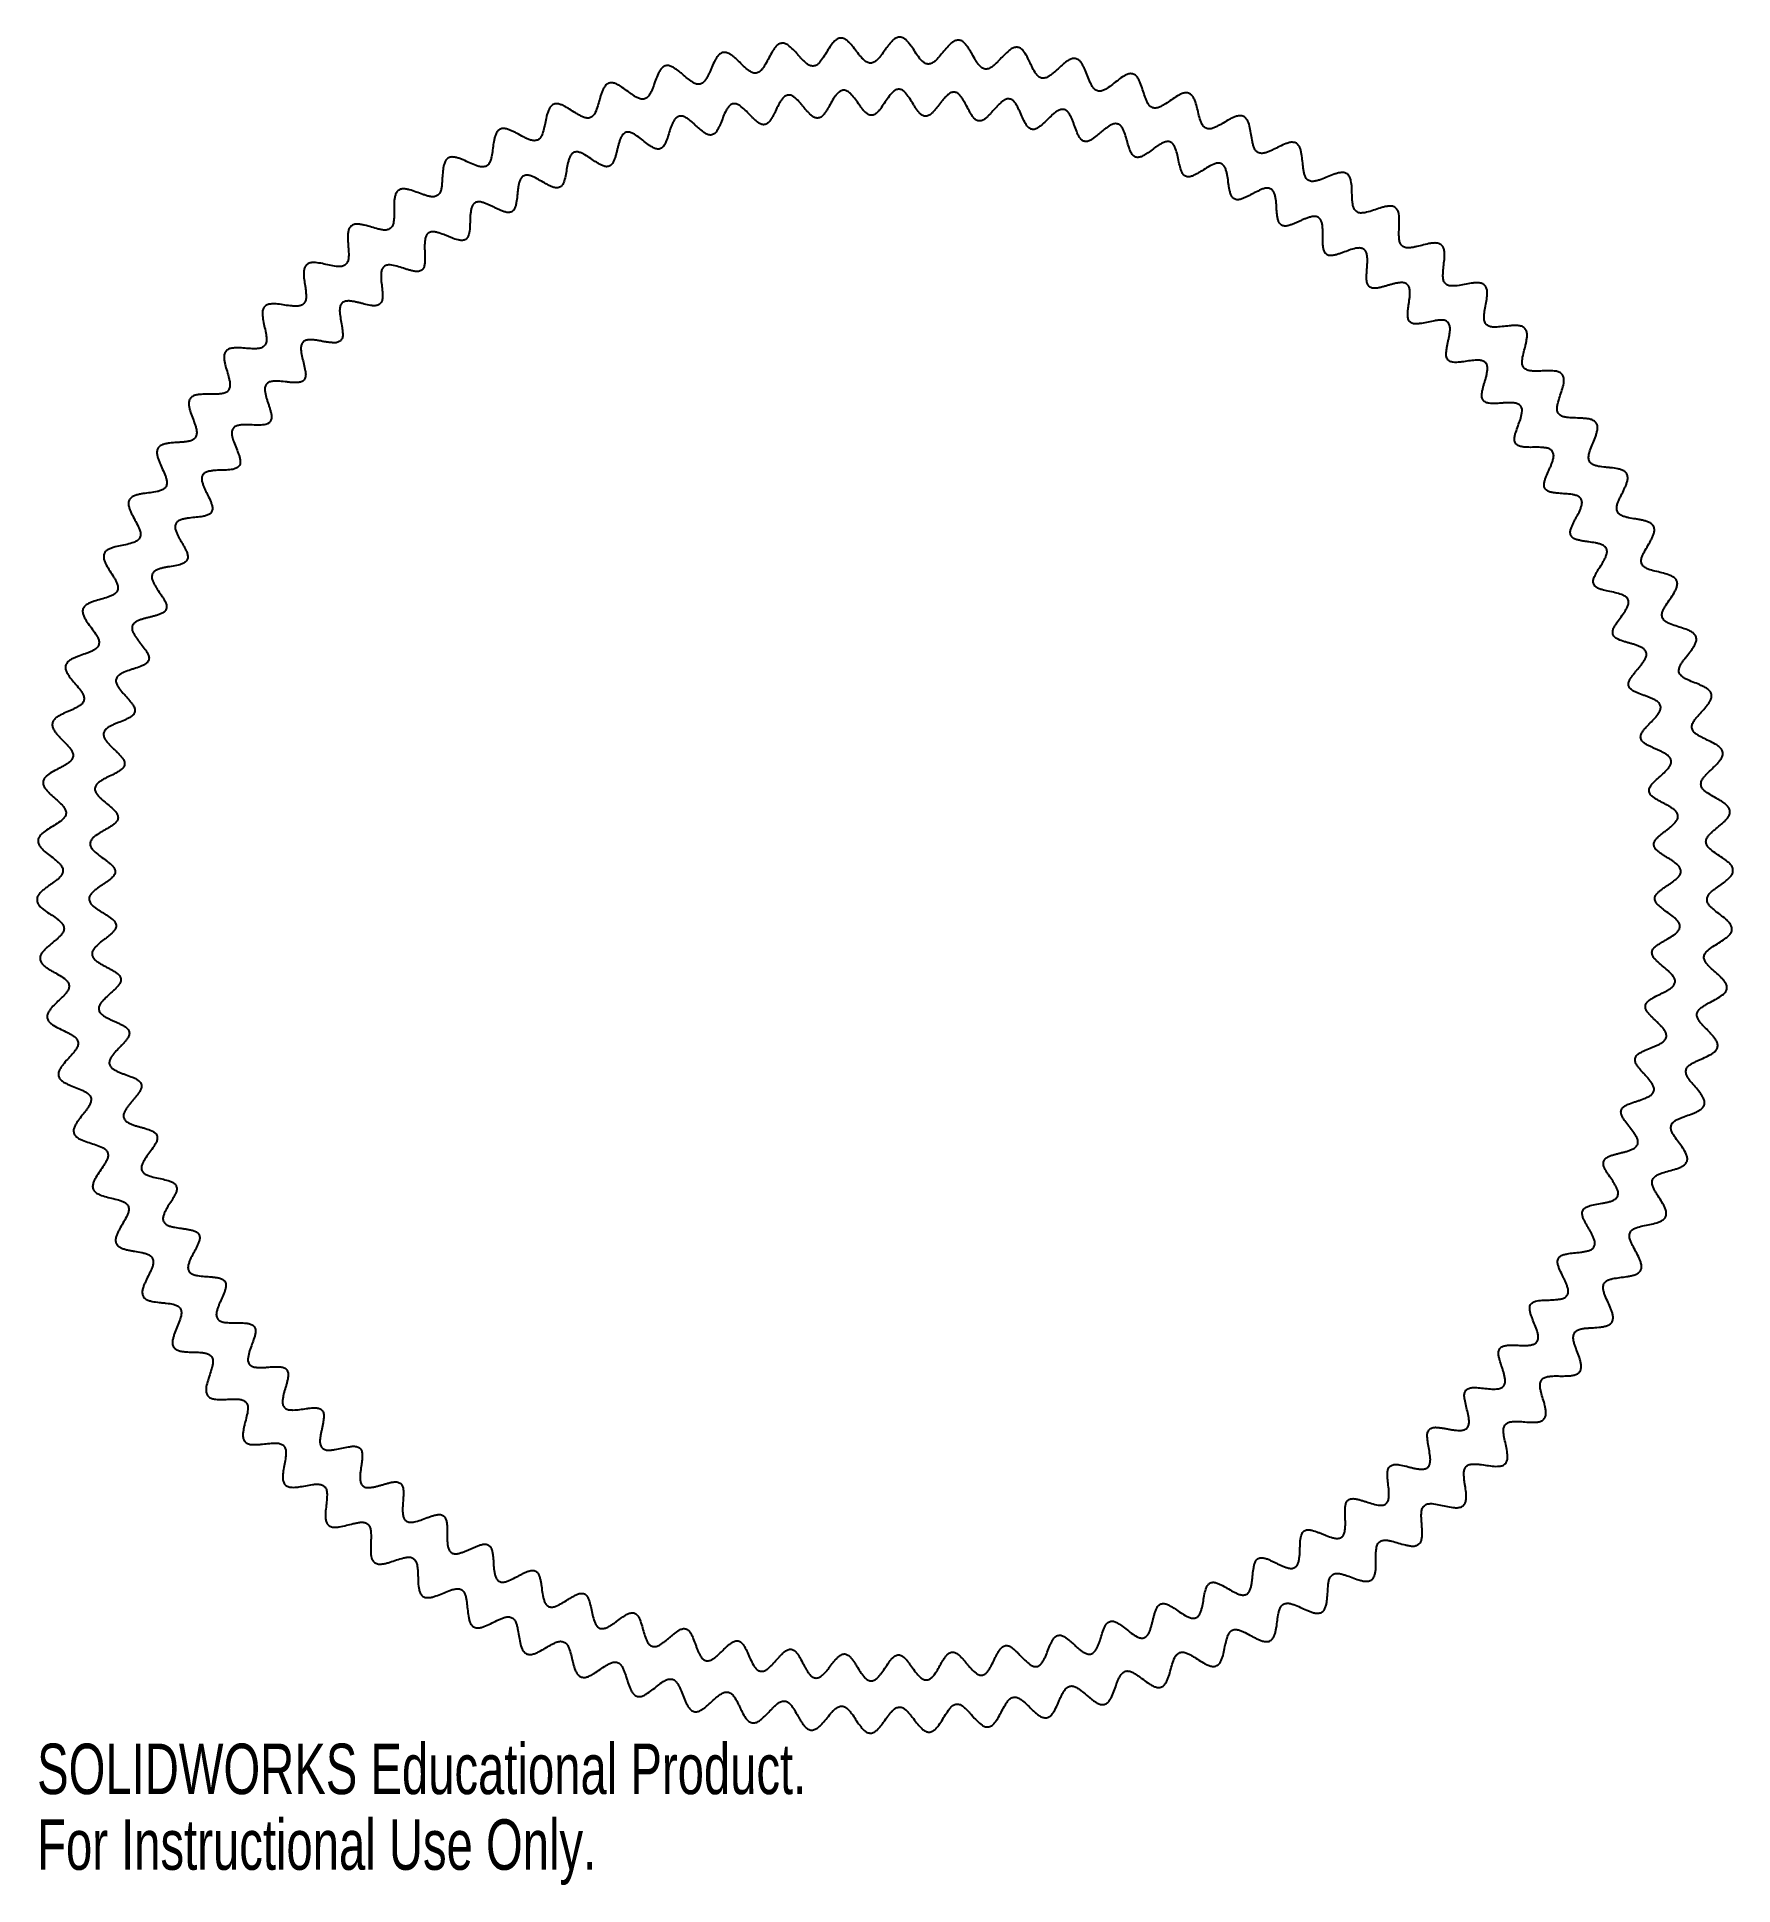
# Model space of a CAD drawing. Header units: millimetres. Extents: x -81 to 81, y -96 to 81.
import ezdxf

# ---------------------------------------------------------------- set-up
doc = ezdxf.new("R2010")
doc.units = ezdxf.units.MM
doc.styles.add('SLDTEXTSTYLE0', font='TXT', dxfattribs={"width": 0.7})

msp = doc.modelspace()

# ---------------------------------------------------------------- texts
at = {"color": 7, "linetype": 'Continuous', "char_height": 4.8336, "attachment_point": 1, "style": 'SLDTEXTSTYLE0'}
for s, insert in [('SOLIDWORKS Educational Product.', (-81.22, -82.24)), ('For Instructional Use Only.', (-81.22, -89.49))]:
    msp.add_mtext(s, dxfattribs=dict(at, insert=insert))

# ---------------------------------------------------------------- linework, layer by layer
at = {"color": 7, "linetype": 'Continuous', "lineweight": 25}
for points, knots in [([(80, 0), (80.08, 0.06), (80.23, 0.16), (80.42, 0.3), (80.61, 0.46), (80.71, 0.54), (80.9, 0.71), (80.98, 0.8), (81.12, 0.98), (81.17, 1.08), (81.23, 1.28), (81.24, 1.39), (81.2, 1.62), (81.17, 1.73), (81.05, 1.93), (80.97, 2.02), (80.8, 2.17), (80.71, 2.24), (80.53, 2.38), (80.45, 2.45), (80.18, 2.65), (79.98, 2.77), (79.6, 3.02), (79.42, 3.15), (79.15, 3.36), (79.06, 3.43), (78.9, 3.59), (78.82, 3.67), (78.7, 3.87), (78.66, 3.98), (78.63, 4.2), (78.65, 4.31), (78.74, 4.52), (78.8, 4.62), (78.94, 4.81), (79.02, 4.89), (79.18, 5.05), (79.26, 5.12), (79.43, 5.27), (79.52, 5.34), (79.78, 5.56), (79.96, 5.7), (80.22, 5.93), (80.3, 6), (80.46, 6.16), (80.54, 6.24), (80.69, 6.41), (80.76, 6.5), (80.88, 6.7), (80.92, 6.81), (80.95, 7.03), (80.94, 7.15), (80.86, 7.36), (80.8, 7.46), (80.66, 7.63), (80.57, 7.71), (80.39, 7.85), (80.29, 7.92), (80.11, 8.04), (80.01, 8.1), (79.82, 8.22), (79.72, 8.27), (79.42, 8.44), (79.22, 8.55), (78.84, 8.79), (78.65, 8.91), (78.39, 9.14), (78.31, 9.23), (78.2, 9.42), (78.17, 9.54), (78.16, 9.76), (78.18, 9.87), (78.27, 10.08), (78.33, 10.18), (78.47, 10.36), (78.54, 10.45), (78.69, 10.62), (78.77, 10.7), (79.01, 10.94), (79.18, 11.09), (79.51, 11.41), (79.67, 11.56), (79.89, 11.82), (79.96, 11.91), (80.1, 12.1), (80.16, 12.19), (80.24, 12.41), (80.26, 12.52), (80.25, 12.74), (80.22, 12.86), (80.11, 13.05), (80.03, 13.14), (79.86, 13.29), (79.77, 13.36), (79.48, 13.55), (79.28, 13.65), (78.87, 13.85), (78.67, 13.94), (78.36, 14.09), (78.26, 14.15), (78.06, 14.25), (77.96, 14.31), (77.77, 14.43), (77.67, 14.49), (77.5, 14.64), (77.43, 14.73), (77.32, 14.94), (77.29, 15.05), (77.29, 15.27), (77.32, 15.38), (77.41, 15.59), (77.53, 15.79), (77.67, 15.97), (77.88, 16.23), (78.03, 16.4), (78.35, 16.73), (78.5, 16.9), (78.71, 17.16), (78.78, 17.25), (78.92, 17.43), (78.98, 17.53), (79.09, 17.73), (79.14, 17.84), (79.19, 18.06), (79.19, 18.17), (79.14, 18.39), (79.08, 18.49), (78.94, 18.67), (78.86, 18.75), (78.67, 18.88), (78.57, 18.93), (78.36, 19.03), (78.26, 19.08), (77.96, 19.23), (77.74, 19.31), (77.32, 19.47), (77.11, 19.56), (76.8, 19.7), (76.7, 19.75), (76.5, 19.86), (76.41, 19.92), (76.23, 20.08), (76.16, 20.17), (76.06, 20.37), (76.04, 20.48), (76.06, 20.71), (76.09, 20.82), (76.17, 21.03), (76.23, 21.13), (76.35, 21.32), (76.41, 21.42), (76.55, 21.6), (76.62, 21.69), (76.82, 21.96), (76.97, 22.13), (77.18, 22.4), (77.25, 22.49), (77.37, 22.68), (77.43, 22.77), (77.55, 22.97), (77.61, 23.07), (77.7, 23.28), (77.73, 23.4), (77.73, 23.62), (77.71, 23.73), (77.62, 23.94), (77.55, 24.03), (77.38, 24.18), (77.29, 24.25), (77.08, 24.35), (76.98, 24.4), (76.66, 24.53), (76.45, 24.6), (76.02, 24.74), (75.8, 24.81), (75.37, 24.95), (75.16, 25.03), (74.86, 25.19), (74.76, 25.25), (74.59, 25.41), (74.52, 25.5), (74.44, 25.7), (74.42, 25.82), (74.44, 26.05), (74.47, 26.16), (74.56, 26.37), (74.61, 26.47), (74.72, 26.67), (74.78, 26.76), (74.96, 27.05), (75.09, 27.24), (75.35, 27.61), (75.48, 27.8), (75.65, 28.09), (75.7, 28.19), (75.79, 28.4), (75.84, 28.5), (75.89, 28.73), (75.91, 28.84), (75.88, 29.07), (75.84, 29.17), (75.71, 29.36), (75.62, 29.44), (75.43, 29.56), (75.33, 29.61), (75.01, 29.75), (74.8, 29.81), (74.36, 29.93), (74.14, 29.98), (73.7, 30.08), (73.48, 30.14), (73.15, 30.25), (73.05, 30.29), (72.84, 30.39), (72.75, 30.45), (72.58, 30.61), (72.51, 30.71), (72.44, 30.91), (72.43, 31.03), (72.46, 31.26), (72.49, 31.37), (72.57, 31.59), (72.61, 31.69), (72.76, 31.99), (72.88, 32.19), (73.11, 32.58), (73.23, 32.77), (73.39, 33.07), (73.44, 33.17), (73.53, 33.38), (73.58, 33.48), (73.66, 33.7), (73.72, 33.92), (73.7, 34.15), (73.63, 34.36), (73.57, 34.46), (73.41, 34.62), (73.32, 34.68), (73.11, 34.79), (73, 34.82), (72.78, 34.89), (72.68, 34.92), (72.45, 34.97), (72.34, 34.99), (72.12, 35.03), (72.01, 35.05), (71.67, 35.11), (71.45, 35.15), (71.12, 35.21), (71.01, 35.24), (70.79, 35.3), (70.68, 35.34), (70.47, 35.44), (70.37, 35.5), (70.21, 35.66), (70.16, 35.76), (70.09, 35.97), (70.09, 36.09), (70.11, 36.32), (70.14, 36.44), (70.21, 36.65), (70.26, 36.75), (70.35, 36.96), (70.39, 37.06), (70.54, 37.37), (70.64, 37.57), (70.79, 37.88), (70.84, 37.98), (70.93, 38.19), (70.98, 38.29), (71.05, 38.5), (71.09, 38.61), (71.14, 38.84), (71.16, 38.95), (71.14, 39.18), (71.11, 39.29), (71.01, 39.48), (70.93, 39.57), (70.75, 39.7), (70.64, 39.75), (70.42, 39.82), (70.31, 39.85), (69.98, 39.92), (69.75, 39.95), (69.42, 39.99), (69.31, 40), (69.08, 40.02), (68.96, 40.03), (68.62, 40.07), (68.41, 40.09), (68.07, 40.18), (67.96, 40.21), (67.75, 40.31), (67.65, 40.37), (67.51, 40.54), (67.46, 40.64), (67.4, 40.86), (67.4, 40.98), (67.43, 41.32), (67.51, 41.54), (67.67, 41.96), (67.75, 42.17), (67.92, 42.59), (68.02, 42.8), (68.12, 43.12), (68.15, 43.23), (68.21, 43.44), (68.24, 43.56), (68.27, 43.79), (68.27, 43.91), (68.21, 44.12), (68.16, 44.23), (68.02, 44.4), (67.93, 44.47), (67.73, 44.57), (67.62, 44.61), (67.39, 44.66), (67.16, 44.69), (66.94, 44.71), (66.6, 44.73), (66.38, 44.74), (65.92, 44.75), (65.69, 44.75), (65.36, 44.79), (65.25, 44.8), (65.02, 44.85), (64.91, 44.88), (64.7, 44.98), (64.61, 45.04), (64.47, 45.22), (64.42, 45.32), (64.37, 45.55), (64.37, 45.66), (64.4, 45.89), (64.42, 46), (64.5, 46.33), (64.56, 46.55), (64.71, 46.98), (64.78, 47.19), (64.92, 47.63), (64.98, 47.85), (65.03, 48.18), (65.04, 48.3), (65.04, 48.53), (65.02, 48.64), (64.93, 48.85), (64.86, 48.94), (64.69, 49.09), (64.59, 49.14), (64.37, 49.21), (64.25, 49.23), (64.03, 49.26), (63.92, 49.26), (63.58, 49.27), (63.35, 49.27), (62.9, 49.25), (62.67, 49.23), (62.33, 49.23), (62.22, 49.23), (61.99, 49.24), (61.88, 49.25), (61.65, 49.29), (61.54, 49.32), (61.34, 49.43), (61.25, 49.5), (61.11, 49.68), (61.07, 49.78), (61.03, 50.01), (61.03, 50.13), (61.05, 50.47), (61.1, 50.69), (61.21, 51.13), (61.26, 51.35), (61.35, 51.68), (61.38, 51.79), (61.43, 52.01), (61.45, 52.12), (61.48, 52.35), (61.5, 52.46), (61.52, 52.69), (61.51, 52.92), (61.43, 53.13), (61.31, 53.32), (61.23, 53.4), (61.03, 53.51), (60.92, 53.55), (60.69, 53.59), (60.58, 53.6), (60.35, 53.6), (60.24, 53.6), (60.02, 53.59), (59.9, 53.58), (59.56, 53.54), (59.34, 53.52), (58.88, 53.47), (58.66, 53.45), (58.32, 53.45), (58.21, 53.45), (57.98, 53.49), (57.87, 53.52), (57.67, 53.63), (57.59, 53.71), (57.46, 53.89), (57.43, 54.01), (57.39, 54.23), (57.38, 54.35), (57.39, 54.57), (57.4, 54.69), (57.47, 55.25), (57.58, 55.69), (57.66, 56.25), (57.67, 56.36), (57.69, 56.59), (57.69, 56.7), (57.68, 56.93), (57.67, 57.05), (57.59, 57.26), (57.53, 57.36), (57.38, 57.52), (57.28, 57.58), (57.07, 57.66), (56.95, 57.68), (56.72, 57.69), (56.61, 57.69), (56.38, 57.68), (56.27, 57.66), (55.94, 57.62), (55.71, 57.57), (55.27, 57.49), (55.04, 57.45), (54.71, 57.4), (54.6, 57.39), (54.37, 57.39), (54.25, 57.39), (54.02, 57.42), (53.91, 57.45), (53.72, 57.57), (53.64, 57.66), (53.53, 57.85), (53.49, 57.96), (53.45, 58.19), (53.45, 58.3), (53.45, 58.64), (53.46, 58.87), (53.51, 59.32), (53.54, 59.54), (53.59, 59.99), (53.6, 60.22), (53.6, 60.56), (53.59, 60.67), (53.55, 60.9), (53.52, 61.01), (53.41, 61.21), (53.34, 61.3), (53.15, 61.43), (53.05, 61.47), (52.82, 61.51), (52.71, 61.51), (52.48, 61.5), (52.36, 61.49), (52.03, 61.44), (51.81, 61.38), (51.37, 61.27), (51.15, 61.21), (50.82, 61.14), (50.71, 61.11), (50.49, 61.07), (50.38, 61.05), (50.14, 61.03), (50.03, 61.03), (49.81, 61.07), (49.7, 61.11), (49.52, 61.24), (49.44, 61.32), (49.33, 61.52), (49.29, 61.63), (49.25, 61.86), (49.25, 61.97), (49.24, 62.2), (49.23, 62.31), (49.23, 62.64), (49.25, 62.88), (49.27, 63.33), (49.27, 63.55), (49.26, 64.01), (49.25, 64.24), (49.14, 64.57), (49.09, 64.67), (48.95, 64.85), (48.78, 64.99), (48.55, 65.04), (48.32, 65.04), (48.2, 65.03), (47.98, 65), (47.87, 64.98), (47.65, 64.92), (47.54, 64.89), (47.21, 64.79), (47, 64.71), (46.57, 64.57), (46.35, 64.5), (46.03, 64.42), (45.91, 64.4), (45.68, 64.38), (45.57, 64.37), (45.34, 64.41), (45.24, 64.46), (45.06, 64.59), (44.99, 64.69), (44.88, 64.89), (44.85, 65), (44.81, 65.22), (44.79, 65.34), (44.73, 65.9), (44.74, 66.36), (44.71, 67.03), (44.68, 67.26), (44.61, 67.59), (44.58, 67.7), (44.48, 67.91), (44.41, 68.01), (44.24, 68.15), (44.14, 68.21), (43.93, 68.26), (43.81, 68.26), (43.58, 68.24), (43.46, 68.22), (43.24, 68.17), (43.14, 68.13), (42.82, 68.02), (42.61, 67.93), (42.19, 67.76), (41.98, 67.67), (41.66, 67.55), (41.56, 67.52), (41.34, 67.46), (41.23, 67.43), (41, 67.4), (40.88, 67.4), (40.66, 67.45), (40.56, 67.5), (40.39, 67.64), (40.32, 67.74), (40.22, 67.94), (40.18, 68.05), (40.13, 68.27), (40.11, 68.38), (40.07, 68.61), (40.06, 68.72), (40.02, 69.06), (40, 69.28), (39.95, 69.73), (39.92, 69.96), (39.86, 70.29), (39.83, 70.4), (39.76, 70.62), (39.71, 70.72), (39.58, 70.91), (39.5, 71), (39.31, 71.11), (39.2, 71.14), (38.97, 71.16), (38.85, 71.15), (38.63, 71.1), (38.52, 71.06), (38.21, 70.95), (38, 70.85), (37.59, 70.66), (37.39, 70.55), (37.08, 70.4), (36.98, 70.35), (36.77, 70.27), (36.67, 70.22), (36.45, 70.15), (36.34, 70.11), (36.11, 70.09), (36, 70.09), (35.78, 70.15), (35.68, 70.21), (35.51, 70.35), (35.45, 70.45), (35.35, 70.66), (35.31, 70.77), (35.25, 70.99), (35.22, 71.1), (35.15, 71.42), (35.11, 71.65), (35.04, 72.1), (35, 72.32), (34.9, 72.77), (34.85, 72.99), (34.7, 73.29), (34.63, 73.39), (34.48, 73.56), (34.38, 73.62), (34.17, 73.7), (34.06, 73.71), (33.83, 73.69), (33.71, 73.66), (33.5, 73.59), (33.4, 73.54), (33.19, 73.45), (33.09, 73.4), (32.79, 73.23), (32.6, 73.12), (32.3, 72.94), (32.21, 72.88), (32.01, 72.78), (31.91, 72.73), (31.7, 72.63), (31.6, 72.57), (31.39, 72.49), (31.28, 72.46), (31.05, 72.43), (30.94, 72.44), (30.72, 72.51), (30.63, 72.57), (30.47, 72.72), (30.4, 72.82), (30.3, 73.03), (30.26, 73.14), (30.15, 73.47), (30.09, 73.67), (29.98, 74.11), (29.93, 74.34), (29.82, 74.78), (29.76, 74.99), (29.63, 75.31), (29.57, 75.41), (29.45, 75.61), (29.37, 75.7), (29.19, 75.83), (29.09, 75.87), (28.86, 75.9), (28.75, 75.9), (28.52, 75.85), (28.41, 75.81), (28.21, 75.71), (28.11, 75.65), (27.82, 75.48), (27.63, 75.36), (27.25, 75.1), (27.07, 74.97), (26.78, 74.79), (26.69, 74.73), (26.49, 74.62), (26.39, 74.56), (26.18, 74.47), (26.07, 74.44), (25.84, 74.42), (25.73, 74.43), (25.52, 74.51), (25.42, 74.57), (25.27, 74.74), (25.2, 74.83), (25.09, 75.04), (25.05, 75.15), (24.96, 75.36), (24.93, 75.46), (24.81, 75.78), (24.75, 75.99), (24.61, 76.44), (24.54, 76.65), (24.41, 76.96), (24.36, 77.06), (24.26, 77.26), (24.19, 77.36), (24.05, 77.54), (23.96, 77.61), (23.75, 77.71), (23.64, 77.73), (23.41, 77.73), (23.3, 77.7), (23.09, 77.61), (22.99, 77.56), (22.69, 77.39), (22.51, 77.26), (22.15, 76.98), (21.97, 76.84), (21.62, 76.56), (21.44, 76.42), (21.15, 76.24), (21.05, 76.18), (20.84, 76.09), (20.73, 76.06), (20.5, 76.04), (20.39, 76.06), (20.18, 76.15), (20.09, 76.22), (19.94, 76.39), (19.87, 76.49), (19.76, 76.68), (19.71, 76.78), (19.56, 77.09), (19.48, 77.3), (19.31, 77.72), (19.23, 77.94), (19.1, 78.25), (19.05, 78.35), (18.94, 78.55), (18.89, 78.65), (18.76, 78.84), (18.68, 78.93), (18.51, 79.07), (18.41, 79.13), (18.19, 79.19), (17.96, 79.19), (17.75, 79.1), (17.55, 78.99), (17.45, 78.93), (17.27, 78.8), (17.18, 78.73), (16.92, 78.52), (16.75, 78.36), (16.42, 78.05), (16.24, 77.9), (15.99, 77.68), (15.9, 77.61), (15.71, 77.48), (15.61, 77.42), (15.4, 77.33), (15.29, 77.3), (15.06, 77.29), (14.95, 77.31), (14.75, 77.41), (14.66, 77.49), (14.51, 77.66), (14.44, 77.76), (14.26, 78.04), (14.15, 78.24), (14.01, 78.55), (13.96, 78.65), (13.86, 78.85), (13.81, 78.96), (13.66, 79.27), (13.56, 79.46), (13.37, 79.74), (13.31, 79.84), (13.15, 80.02), (13.07, 80.1), (12.87, 80.21), (12.77, 80.25), (12.54, 80.26), (12.43, 80.24), (12.21, 80.16), (12.11, 80.11), (11.92, 79.98), (11.84, 79.9), (11.58, 79.68), (11.42, 79.52), (11.1, 79.19), (10.95, 79.03), (10.71, 78.78), (10.63, 78.71), (10.46, 78.55), (10.38, 78.48), (10.2, 78.34), (10.1, 78.28), (9.89, 78.19), (9.78, 78.16), (9.55, 78.16), (9.45, 78.19), (9.25, 78.3), (9.16, 78.38), (9, 78.55), (8.93, 78.64), (8.8, 78.82), (8.74, 78.92), (8.56, 79.21), (8.45, 79.41), (8.28, 79.7), (8.23, 79.8), (8.11, 80), (8.05, 80.09), (7.93, 80.28), (7.86, 80.37), (7.72, 80.55), (7.65, 80.64), (7.47, 80.79), (7.38, 80.86), (7.17, 80.93), (7.05, 80.95), (6.83, 80.92), (6.72, 80.88), (6.52, 80.78), (6.43, 80.71), (6.25, 80.56), (6.09, 80.4), (5.94, 80.23), (5.72, 79.97), (5.57, 79.8), (5.28, 79.45), (5.14, 79.27), (4.91, 79.03), (4.82, 78.96), (4.64, 78.81), (4.54, 78.75), (4.33, 78.66), (4.22, 78.64), (4, 78.65), (3.89, 78.69), (3.69, 78.81), (3.6, 78.88), (3.44, 79.04), (3.37, 79.13), (3.16, 79.4), (3.03, 79.59), (2.78, 79.96), (2.66, 80.16), (2.46, 80.43), (2.39, 80.52), (2.25, 80.7), (2.18, 80.79), (2.03, 80.95), (1.94, 81.03), (1.75, 81.15), (1.64, 81.2), (1.42, 81.24), (1.31, 81.24), (1.09, 81.17), (0.99, 81.12), (0.8, 80.98), (0.72, 80.9), (0.56, 80.73), (0.49, 80.65), (0.35, 80.48), (0.28, 80.39), (0.15, 80.2), (0.08, 80.11), (-0.12, 79.83), (-0.25, 79.65), (-0.45, 79.38), (-0.52, 79.3), (-0.68, 79.12), (-0.76, 79.04), (-0.94, 78.89), (-1.03, 78.82), (-1.24, 78.75), (-1.36, 78.73), (-1.58, 78.76), (-1.69, 78.8), (-1.89, 78.92), (-1.98, 78.99), (-2.14, 79.15), (-2.21, 79.24), (-2.36, 79.41), (-2.43, 79.49), (-2.65, 79.75), (-2.78, 79.94), (-3.06, 80.3), (-3.21, 80.48), (-3.44, 80.72), (-3.52, 80.8), (-3.69, 80.95), (-3.79, 81.01), (-4, 81.11), (-4.11, 81.14), (-4.33, 81.14), (-4.44, 81.11), (-4.64, 81), (-4.74, 80.93), (-4.91, 80.78), (-4.98, 80.69), (-5.19, 80.42), (-5.31, 80.23), (-5.56, 79.85), (-5.67, 79.65), (-5.91, 79.27), (-6.04, 79.09), (-6.25, 78.82), (-6.33, 78.73), (-6.5, 78.58), (-6.6, 78.52), (-6.81, 78.45), (-6.93, 78.45), (-7.15, 78.48), (-7.26, 78.52), (-7.45, 78.64), (-7.54, 78.72), (-7.71, 78.87), (-7.8, 78.95), (-7.95, 79.11), (-8.03, 79.19), (-8.18, 79.36), (-8.26, 79.44), (-8.48, 79.7), (-8.63, 79.87), (-8.95, 80.19), (-9.12, 80.35), (-9.4, 80.54), (-9.51, 80.59), (-9.73, 80.65), (-9.84, 80.65), (-10.06, 80.61), (-10.17, 80.56), (-10.35, 80.43), (-10.43, 80.35), (-10.58, 80.17), (-10.64, 80.08), (-10.77, 79.89), (-10.83, 79.79), (-10.99, 79.5), (-11.1, 79.29), (-11.31, 78.89), (-11.41, 78.7), (-11.59, 78.41), (-11.65, 78.31), (-11.79, 78.12), (-11.86, 78.03), (-12.04, 77.89), (-12.14, 77.83), (-12.35, 77.78), (-12.47, 77.77), (-12.69, 77.81), (-12.79, 77.86), (-12.99, 77.98), (-13.08, 78.05), (-13.35, 78.27), (-13.51, 78.41), (-13.84, 78.73), (-14, 78.9), (-14.25, 79.13), (-14.33, 79.2), (-14.5, 79.35), (-14.59, 79.42), (-14.77, 79.56), (-14.87, 79.62), (-15.08, 79.72), (-15.19, 79.75), (-15.41, 79.77), (-15.53, 79.76), (-15.73, 79.68), (-15.83, 79.61), (-15.99, 79.45), (-16.06, 79.35), (-16.19, 79.17), (-16.24, 79.07), (-16.4, 78.77), (-16.5, 78.56), (-16.63, 78.25), (-16.68, 78.15), (-16.77, 77.94), (-16.81, 77.83), (-16.91, 77.63), (-16.96, 77.53), (-17.07, 77.33), (-17.13, 77.23), (-17.26, 77.04), (-17.33, 76.95), (-17.51, 76.81), (-17.61, 76.76), (-17.83, 76.71), (-17.94, 76.71), (-18.16, 76.76), (-18.27, 76.81), (-18.47, 76.93), (-18.66, 77.06), (-18.84, 77.2), (-19.1, 77.4), (-19.27, 77.55), (-19.53, 77.78), (-19.62, 77.85), (-19.8, 77.99), (-19.89, 78.06), (-20.07, 78.19), (-20.16, 78.25), (-20.36, 78.37), (-20.46, 78.42), (-20.68, 78.49), (-20.79, 78.51), (-21.02, 78.49), (-21.13, 78.45), (-21.32, 78.33), (-21.4, 78.25), (-21.54, 78.07), (-21.6, 77.97), (-21.76, 77.67), (-21.85, 77.46), (-22, 77.04), (-22.08, 76.82), (-22.19, 76.5), (-22.23, 76.39), (-22.32, 76.18), (-22.36, 76.08), (-22.46, 75.88), (-22.51, 75.77), (-22.64, 75.58), (-22.71, 75.49), (-22.89, 75.36), (-23, 75.31), (-23.22, 75.27), (-23.33, 75.28), (-23.55, 75.34), (-23.66, 75.39), (-23.87, 75.49), (-23.96, 75.55), (-24.15, 75.67), (-24.24, 75.73), (-24.43, 75.87), (-24.52, 75.94), (-24.8, 76.14), (-24.98, 76.28), (-25.26, 76.46), (-25.44, 76.58), (-25.65, 76.7), (-25.86, 76.8), (-25.97, 76.83), (-26.19, 76.87), (-26.3, 76.86), (-26.52, 76.8), (-26.62, 76.74), (-26.79, 76.6), (-26.86, 76.5), (-26.97, 76.3), (-27.02, 76.19), (-27.11, 75.99), (-27.15, 75.88), (-27.26, 75.57), (-27.31, 75.34), (-27.43, 74.9), (-27.5, 74.69), (-27.64, 74.26), (-27.71, 74.04), (-27.91, 73.75), (-27.99, 73.67), (-28.17, 73.54), (-28.27, 73.49), (-28.49, 73.47), (-28.61, 73.48), (-28.84, 73.54), (-28.95, 73.59), (-29.15, 73.68), (-29.25, 73.73), (-29.44, 73.84), (-29.54, 73.9), (-29.83, 74.08), (-30.02, 74.21), (-30.41, 74.45), (-30.6, 74.56), (-30.9, 74.71), (-31.01, 74.75), (-31.23, 74.82), (-31.35, 74.85), (-31.57, 74.85), (-31.68, 74.82), (-31.88, 74.72), (-31.97, 74.64), (-32.12, 74.47), (-32.17, 74.37), (-32.26, 74.16), (-32.3, 74.05), (-32.4, 73.73), (-32.45, 73.5), (-32.54, 73.06), (-32.59, 72.84), (-32.68, 72.39), (-32.74, 72.17), (-32.86, 71.86), (-32.91, 71.75), (-33.03, 71.56), (-33.11, 71.48), (-33.3, 71.35), (-33.41, 71.32), (-33.64, 71.3), (-33.75, 71.32), (-33.98, 71.38), (-34.09, 71.41), (-34.29, 71.5), (-34.39, 71.55), (-34.7, 71.7), (-34.9, 71.81), (-35.2, 71.97), (-35.3, 72.03), (-35.5, 72.13), (-35.6, 72.18), (-35.81, 72.28), (-35.91, 72.32), (-36.12, 72.4), (-36.23, 72.43), (-36.46, 72.47), (-36.58, 72.48), (-36.8, 72.44), (-36.9, 72.39), (-37.08, 72.26), (-37.23, 72.08), (-37.31, 71.86), (-37.38, 71.65), (-37.41, 71.54), (-37.45, 71.31), (-37.48, 71.2), (-37.53, 70.87), (-37.55, 70.64), (-37.62, 70.19), (-37.65, 69.97), (-37.72, 69.64), (-37.75, 69.53), (-37.82, 69.31), (-37.87, 69.2), (-38, 69.01), (-38.08, 68.93), (-38.27, 68.83), (-38.39, 68.8), (-38.62, 68.79), (-38.73, 68.8), (-38.95, 68.85), (-39.06, 68.89), (-39.38, 69), (-39.59, 69.09), (-40, 69.28), (-40.2, 69.38), (-40.52, 69.51), (-40.63, 69.55), (-40.84, 69.63), (-40.95, 69.67), (-41.16, 69.72), (-41.28, 69.74), (-41.51, 69.75), (-41.62, 69.74), (-41.83, 69.66), (-41.93, 69.6), (-42.08, 69.43), (-42.14, 69.33), (-42.22, 69.11), (-42.26, 69), (-42.3, 68.78), (-42.32, 68.67), (-42.36, 68.34), (-42.38, 68.11), (-42.41, 67.65), (-42.42, 67.42), (-42.45, 67.09), (-42.46, 66.98), (-42.5, 66.76), (-42.52, 66.64), (-42.59, 66.42), (-42.64, 66.31), (-42.77, 66.13), (-42.86, 66.06), (-43.06, 65.96), (-43.17, 65.94), (-43.4, 65.93), (-43.52, 65.94), (-43.74, 65.99), (-43.85, 66.02), (-44.07, 66.09), (-44.17, 66.12), (-44.5, 66.23), (-44.71, 66.31), (-45.13, 66.47), (-45.35, 66.54), (-45.68, 66.63), (-45.79, 66.66), (-46.01, 66.69), (-46.13, 66.7), (-46.35, 66.67), (-46.47, 66.64), (-46.66, 66.52), (-46.74, 66.44), (-46.86, 66.25), (-46.9, 66.14), (-46.96, 65.92), (-46.98, 65.81), (-47.01, 65.58), (-47.01, 65.47), (-47.02, 65.24), (-47.02, 65.13), (-47.03, 64.79), (-47.02, 64.56), (-47.02, 64.22), (-47.02, 64.11), (-47.03, 63.88), (-47.04, 63.77), (-47.07, 63.55), (-47.08, 63.43), (-47.15, 63.21), (-47.2, 63.1), (-47.34, 62.93), (-47.43, 62.86), (-47.64, 62.77), (-47.75, 62.75), (-47.98, 62.74), (-48.09, 62.75), (-48.32, 62.79), (-48.43, 62.82), (-48.76, 62.9), (-48.98, 62.96), (-49.41, 63.09), (-49.63, 63.16), (-49.96, 63.23), (-50.07, 63.25), (-50.29, 63.29), (-50.41, 63.31), (-50.64, 63.32), (-50.75, 63.31), (-50.97, 63.24), (-51.07, 63.19), (-51.24, 63.04), (-51.31, 62.95), (-51.4, 62.74), (-51.42, 62.63), (-51.45, 62.4), (-51.46, 62.28), (-51.46, 62.05), (-51.46, 61.94), (-51.45, 61.61), (-51.43, 61.38), (-51.39, 60.92), (-51.38, 60.7), (-51.37, 60.37), (-51.38, 60.25), (-51.39, 60.02), (-51.41, 59.91), (-51.47, 59.69), (-51.53, 59.59), (-51.68, 59.42), (-51.77, 59.35), (-51.98, 59.27), (-52.1, 59.25), (-52.33, 59.25), (-52.44, 59.25), (-52.78, 59.29), (-53, 59.34), (-53.44, 59.43), (-53.66, 59.48), (-54.11, 59.58), (-54.33, 59.61), (-54.67, 59.64), (-54.79, 59.64), (-55.01, 59.62), (-55.13, 59.59), (-55.33, 59.49), (-55.42, 59.42), (-55.56, 59.25), (-55.6, 59.14), (-55.66, 58.92), (-55.67, 58.8), (-55.68, 58.57), (-55.68, 58.46), (-55.66, 58.13), (-55.62, 57.9), (-55.58, 57.56), (-55.56, 57.45), (-55.52, 57.22), (-55.51, 57.11), (-55.48, 56.89), (-55.47, 56.78), (-55.46, 56.55), (-55.45, 56.44), (-55.46, 56.21), (-55.49, 55.97), (-55.6, 55.78), (-55.76, 55.62), (-55.86, 55.55), (-56.07, 55.48), (-56.18, 55.46), (-56.42, 55.45), (-56.53, 55.46), (-56.75, 55.47), (-56.87, 55.48), (-57.2, 55.52), (-57.43, 55.55), (-57.88, 55.62), (-58.1, 55.65), (-58.44, 55.68), (-58.55, 55.68), (-58.78, 55.67), (-58.9, 55.66), (-59.12, 55.61), (-59.23, 55.57), (-59.41, 55.44), (-59.48, 55.35), (-59.59, 55.15), (-59.62, 55.04), (-59.64, 54.81), (-59.64, 54.69), (-59.61, 54.35), (-59.58, 54.13), (-59.49, 53.68), (-59.44, 53.46), (-59.34, 53.02), (-59.29, 52.8), (-59.26, 52.46), (-59.25, 52.35), (-59.25, 52.12), (-59.26, 52), (-59.34, 51.79), (-59.41, 51.69), (-59.57, 51.54), (-59.67, 51.48), (-59.88, 51.41), (-60, 51.4), (-60.23, 51.38), (-60.34, 51.37), (-60.68, 51.38), (-60.9, 51.39), (-61.36, 51.43), (-61.59, 51.45), (-61.92, 51.46), (-62.03, 51.46), (-62.26, 51.46), (-62.38, 51.45), (-62.61, 51.43), (-62.72, 51.4), (-62.93, 51.32), (-63.02, 51.25), (-63.18, 51.09), (-63.24, 50.99), (-63.31, 50.78), (-63.32, 50.66), (-63.31, 50.43), (-63.3, 50.31), (-63.26, 50.09), (-63.24, 49.98), (-63.16, 49.65), (-63.1, 49.43), (-62.96, 49), (-62.9, 48.78), (-62.82, 48.45), (-62.8, 48.34), (-62.75, 48.12), (-62.74, 48), (-62.75, 47.77), (-62.77, 47.66), (-62.85, 47.45), (-62.91, 47.36), (-63.08, 47.21), (-63.19, 47.16), (-63.41, 47.09), (-63.53, 47.07), (-63.75, 47.04), (-63.86, 47.03), (-64.08, 47.02), (-64.2, 47.02), (-64.54, 47.02), (-64.77, 47.03), (-65.22, 47.02), (-65.45, 47.02), (-65.78, 46.98), (-65.9, 46.97), (-66.12, 46.91), (-66.23, 46.87), (-66.43, 46.75), (-66.51, 46.67), (-66.63, 46.49), (-66.67, 46.38), (-66.7, 46.15), (-66.69, 46.03), (-66.66, 45.81), (-66.64, 45.7), (-66.55, 45.37), (-66.48, 45.15), (-66.32, 44.73), (-66.24, 44.52), (-66.13, 44.19), (-66.09, 44.09), (-66.02, 43.87), (-65.99, 43.76), (-65.94, 43.54), (-65.93, 43.43), (-65.94, 43.2), (-65.96, 43.08), (-66.05, 42.88), (-66.12, 42.79), (-66.29, 42.65), (-66.4, 42.6), (-66.62, 42.53), (-66.74, 42.5), (-66.96, 42.46), (-67.07, 42.45), (-67.29, 42.43), (-67.4, 42.42), (-67.63, 42.41), (-67.75, 42.4), (-68.09, 42.38), (-68.31, 42.36), (-68.65, 42.32), (-68.76, 42.31), (-68.98, 42.26), (-69.09, 42.23), (-69.31, 42.15), (-69.41, 42.09), (-69.58, 41.95), (-69.65, 41.85), (-69.73, 41.64), (-69.75, 41.53), (-69.75, 41.3), (-69.73, 41.19), (-69.67, 40.97), (-69.63, 40.86), (-69.56, 40.65), (-69.52, 40.54), (-69.39, 40.22), (-69.29, 40.02), (-69.1, 39.61), (-69.01, 39.4), (-68.89, 39.08), (-68.86, 38.97), (-68.81, 38.75), (-68.79, 38.64), (-68.79, 38.41), (-68.82, 38.29), (-68.92, 38.1), (-69, 38.01), (-69.18, 37.88), (-69.29, 37.83), (-69.51, 37.75), (-69.61, 37.72), (-69.95, 37.65), (-70.17, 37.62), (-70.62, 37.56), (-70.85, 37.53), (-71.18, 37.48), (-71.29, 37.46), (-71.51, 37.41), (-71.63, 37.38), (-71.84, 37.32), (-71.95, 37.28), (-72.15, 37.17), (-72.24, 37.09), (-72.38, 36.92), (-72.43, 36.82), (-72.48, 36.6), (-72.47, 36.48), (-72.44, 36.25), (-72.4, 36.14), (-72.33, 35.93), (-72.29, 35.83), (-72.14, 35.52), (-72.04, 35.32), (-71.82, 34.92), (-71.71, 34.71), (-71.56, 34.42), (-71.51, 34.31), (-71.42, 34.11), (-71.38, 34), (-71.32, 33.77), (-71.3, 33.66), (-71.32, 33.43), (-71.35, 33.32), (-71.46, 33.13), (-71.54, 33.05), (-71.73, 32.92), (-71.84, 32.87), (-72.15, 32.75), (-72.37, 32.69), (-72.82, 32.59), (-73.04, 32.55), (-73.48, 32.46), (-73.7, 32.41), (-74.03, 32.31), (-74.14, 32.27), (-74.35, 32.18), (-74.45, 32.13), (-74.63, 31.99), (-74.71, 31.9), (-74.82, 31.7), (-74.84, 31.59), (-74.85, 31.37), (-74.83, 31.25), (-74.76, 31.03), (-74.72, 30.92), (-74.58, 30.62), (-74.46, 30.43), (-74.22, 30.04), (-74.1, 29.85), (-73.92, 29.56), (-73.86, 29.46), (-73.74, 29.27), (-73.69, 29.17), (-73.6, 28.96), (-73.55, 28.86), (-73.48, 28.63), (-73.45, 28.4), (-73.53, 28.19), (-73.65, 28), (-73.74, 27.92), (-73.93, 27.79), (-74.03, 27.74), (-74.24, 27.65), (-74.34, 27.61), (-74.66, 27.5), (-74.88, 27.44), (-75.32, 27.32), (-75.54, 27.26), (-75.86, 27.16), (-75.97, 27.12), (-76.18, 27.03), (-76.28, 26.98), (-76.48, 26.87), (-76.58, 26.81), (-76.73, 26.64), (-76.79, 26.54), (-76.86, 26.33), (-76.87, 26.21), (-76.83, 25.99), (-76.8, 25.88), (-76.66, 25.56), (-76.55, 25.37), (-76.29, 25), (-76.15, 24.81), (-75.88, 24.45), (-75.75, 24.27), (-75.57, 23.98), (-75.5, 23.88), (-75.39, 23.68), (-75.34, 23.58), (-75.29, 23.36), (-75.28, 23.24), (-75.31, 23.02), (-75.35, 22.91), (-75.47, 22.73), (-75.56, 22.65), (-75.76, 22.52), (-75.86, 22.47), (-76.07, 22.37), (-76.16, 22.32), (-76.37, 22.24), (-76.48, 22.2), (-76.8, 22.09), (-77.02, 22.01), (-77.33, 21.89), (-77.44, 21.85), (-77.65, 21.76), (-77.75, 21.72), (-77.95, 21.62), (-78.05, 21.56), (-78.23, 21.42), (-78.32, 21.33), (-78.44, 21.15), (-78.49, 21.04), (-78.51, 20.82), (-78.5, 20.7), (-78.43, 20.48), (-78.38, 20.38), (-78.27, 20.18), (-78.21, 20.09), (-78.01, 19.81), (-77.87, 19.63), (-77.57, 19.29), (-77.42, 19.12), (-77.21, 18.85), (-77.14, 18.76), (-77.01, 18.58), (-76.94, 18.49), (-76.82, 18.29), (-76.77, 18.19), (-76.72, 17.97), (-76.71, 17.85), (-76.75, 17.63), (-76.8, 17.53), (-76.93, 17.35), (-77.02, 17.27), (-77.21, 17.14), (-77.32, 17.08), (-77.51, 16.97), (-77.61, 16.92), (-77.81, 16.82), (-77.91, 16.78), (-78.12, 16.69), (-78.23, 16.64), (-78.55, 16.51), (-78.75, 16.41), (-79.05, 16.25), (-79.15, 16.2), (-79.34, 16.08), (-79.43, 16.01), (-79.59, 15.84), (-79.67, 15.75), (-79.76, 15.54), (-79.77, 15.43), (-79.76, 15.21), (-79.72, 15.1), (-79.63, 14.89), (-79.57, 14.79), (-79.44, 14.6), (-79.37, 14.52), (-79.22, 14.35), (-79.14, 14.26), (-78.91, 14.01), (-78.75, 13.85), (-78.51, 13.61), (-78.43, 13.53), (-78.28, 13.36), (-78.2, 13.28), (-78.06, 13.1), (-77.99, 13.01), (-77.87, 12.81), (-77.82, 12.71), (-77.77, 12.49), (-77.77, 12.37), (-77.82, 12.16), (-77.93, 11.95), (-78.1, 11.8), (-78.29, 11.66), (-78.39, 11.6), (-78.58, 11.48), (-78.67, 11.42), (-78.87, 11.31), (-78.97, 11.26), (-79.28, 11.11), (-79.48, 11), (-79.87, 10.78), (-80.06, 10.66), (-80.33, 10.45), (-80.41, 10.37), (-80.55, 10.18), (-80.61, 10.08), (-80.65, 9.86), (-80.65, 9.75), (-80.6, 9.53), (-80.55, 9.42), (-80.43, 9.23), (-80.35, 9.14), (-80.2, 8.97), (-80.13, 8.89), (-79.89, 8.65), (-79.71, 8.5), (-79.37, 8.2), (-79.2, 8.05), (-78.96, 7.81), (-78.88, 7.73), (-78.73, 7.56), (-78.66, 7.47), (-78.54, 7.28), (-78.49, 7.17), (-78.44, 6.95), (-78.45, 6.84), (-78.51, 6.62), (-78.57, 6.52), (-78.72, 6.34), (-78.8, 6.27), (-79.07, 6.05), (-79.25, 5.92), (-79.64, 5.68), (-79.83, 5.57), (-80.22, 5.32), (-80.41, 5.2), (-80.67, 4.99), (-80.76, 4.92), (-80.92, 4.75), (-80.99, 4.66), (-81.1, 4.46), (-81.13, 4.35), (-81.14, 4.13), (-81.11, 4.02), (-81.02, 3.81), (-80.96, 3.71), (-80.82, 3.53), (-80.74, 3.45), (-80.49, 3.22), (-80.32, 3.07), (-79.96, 2.79), (-79.77, 2.67), (-79.51, 2.45), (-79.43, 2.37), (-79.26, 2.22), (-79.17, 2.15), (-79, 2), (-78.93, 1.91), (-78.81, 1.71), (-78.77, 1.6), (-78.74, 1.37), (-78.75, 1.26), (-78.81, 1.06), (-78.87, 0.96), (-79.01, 0.79), (-79.09, 0.7), (-79.28, 0.53), (-79.39, 0.45), (-79.58, 0.3), (-79.77, 0.16), (-79.92, 0.06), (-80, 0)], [0, 0, 0, 0, 0.000977, 0.001953, 0.001953, 0.00293, 0.00293, 0.003906, 0.003906, 0.004883, 0.004883, 0.005859, 0.005859, 0.006836, 0.006836, 0.007812, 0.007812, 0.008789, 0.008789, 0.009766, 0.009766, 0.011719, 0.011719, 0.013672, 0.013672, 0.014648, 0.014648, 0.015625, 0.015625, 0.016602, 0.016602, 0.017578, 0.017578, 0.018555, 0.018555, 0.019531, 0.019531, 0.020508, 0.020508, 0.021484, 0.021484, 0.023437, 0.023437, 0.024414, 0.024414, 0.025391, 0.025391, 0.026367, 0.026367, 0.027344, 0.027344, 0.02832, 0.02832, 0.029297, 0.029297, 0.030273, 0.030273, 0.03125, 0.03125, 0.032227, 0.032227, 0.033203, 0.033203, 0.035156, 0.035156, 0.037109, 0.037109, 0.038086, 0.038086, 0.039062, 0.039062, 0.040039, 0.040039, 0.041016, 0.041016, 0.041992, 0.041992, 0.042969, 0.042969, 0.044922, 0.044922, 0.046875, 0.046875, 0.047852, 0.047852, 0.048828, 0.048828, 0.049805, 0.049805, 0.050781, 0.050781, 0.051758, 0.051758, 0.052734, 0.052734, 0.054687, 0.054687, 0.056641, 0.056641, 0.057617, 0.057617, 0.058594, 0.058594, 0.05957, 0.05957, 0.060547, 0.060547, 0.061523, 0.061523, 0.0625, 0.0625, 0.063477, 0.064453, 0.064453, 0.066406, 0.066406, 0.068359, 0.068359, 0.069336, 0.069336, 0.070312, 0.070312, 0.071289, 0.071289, 0.072266, 0.072266, 0.073242, 0.073242, 0.074219, 0.074219, 0.075195, 0.075195, 0.076172, 0.076172, 0.078125, 0.078125, 0.080078, 0.080078, 0.081055, 0.081055, 0.082031, 0.082031, 0.083008, 0.083008, 0.083984, 0.083984, 0.084961, 0.084961, 0.085937, 0.085937, 0.086914, 0.086914, 0.087891, 0.087891, 0.089844, 0.089844, 0.09082, 0.09082, 0.091797, 0.091797, 0.092773, 0.092773, 0.09375, 0.09375, 0.094727, 0.094727, 0.095703, 0.095703, 0.09668, 0.09668, 0.097656, 0.097656, 0.099609, 0.099609, 0.101562, 0.101562, 0.103516, 0.103516, 0.104492, 0.104492, 0.105469, 0.105469, 0.106445, 0.106445, 0.107422, 0.107422, 0.108398, 0.108398, 0.109375, 0.109375, 0.111328, 0.111328, 0.113281, 0.113281, 0.114258, 0.114258, 0.115234, 0.115234, 0.116211, 0.116211, 0.117187, 0.117187, 0.118164, 0.118164, 0.119141, 0.119141, 0.121094, 0.121094, 0.123047, 0.123047, 0.125, 0.125, 0.125977, 0.125977, 0.126953, 0.126953, 0.12793, 0.12793, 0.128906, 0.128906, 0.129883, 0.129883, 0.130859, 0.130859, 0.132812, 0.132812, 0.134766, 0.134766, 0.135742, 0.135742, 0.136719, 0.136719, 0.137695, 0.138672, 0.138672, 0.139648, 0.139648, 0.140625, 0.140625, 0.141602, 0.141602, 0.142578, 0.142578, 0.143555, 0.143555, 0.144531, 0.144531, 0.146484, 0.146484, 0.147461, 0.147461, 0.148437, 0.148437, 0.149414, 0.149414, 0.150391, 0.150391, 0.151367, 0.151367, 0.152344, 0.152344, 0.15332, 0.15332, 0.154297, 0.154297, 0.15625, 0.15625, 0.157227, 0.157227, 0.158203, 0.158203, 0.15918, 0.15918, 0.160156, 0.160156, 0.161133, 0.161133, 0.162109, 0.162109, 0.163086, 0.163086, 0.164062, 0.164062, 0.166016, 0.166016, 0.166992, 0.166992, 0.167969, 0.167969, 0.169922, 0.169922, 0.170898, 0.170898, 0.171875, 0.171875, 0.172852, 0.172852, 0.173828, 0.173828, 0.175781, 0.175781, 0.177734, 0.177734, 0.179687, 0.179687, 0.180664, 0.180664, 0.181641, 0.181641, 0.182617, 0.182617, 0.183594, 0.183594, 0.18457, 0.18457, 0.185547, 0.185547, 0.186523, 0.1875, 0.1875, 0.189453, 0.189453, 0.191406, 0.191406, 0.192383, 0.192383, 0.193359, 0.193359, 0.194336, 0.194336, 0.195312, 0.195312, 0.196289, 0.196289, 0.197266, 0.197266, 0.199219, 0.199219, 0.201172, 0.201172, 0.203125, 0.203125, 0.204102, 0.204102, 0.205078, 0.205078, 0.206055, 0.206055, 0.207031, 0.207031, 0.208008, 0.208008, 0.208984, 0.208984, 0.210937, 0.210937, 0.212891, 0.212891, 0.213867, 0.213867, 0.214844, 0.214844, 0.21582, 0.21582, 0.216797, 0.216797, 0.217773, 0.217773, 0.21875, 0.21875, 0.220703, 0.220703, 0.222656, 0.222656, 0.223633, 0.223633, 0.224609, 0.224609, 0.225586, 0.225586, 0.226562, 0.227539, 0.227539, 0.228516, 0.228516, 0.229492, 0.229492, 0.230469, 0.230469, 0.231445, 0.231445, 0.232422, 0.232422, 0.234375, 0.234375, 0.236328, 0.236328, 0.237305, 0.237305, 0.238281, 0.238281, 0.239258, 0.239258, 0.240234, 0.240234, 0.241211, 0.241211, 0.242187, 0.242187, 0.246094, 0.246094, 0.24707, 0.24707, 0.248047, 0.248047, 0.249023, 0.249023, 0.25, 0.25, 0.250977, 0.250977, 0.251953, 0.251953, 0.25293, 0.25293, 0.253906, 0.253906, 0.255859, 0.255859, 0.257812, 0.257812, 0.258789, 0.258789, 0.259766, 0.259766, 0.260742, 0.260742, 0.261719, 0.261719, 0.262695, 0.262695, 0.263672, 0.263672, 0.265625, 0.265625, 0.267578, 0.267578, 0.269531, 0.269531, 0.270508, 0.270508, 0.271484, 0.271484, 0.272461, 0.272461, 0.273437, 0.273437, 0.274414, 0.274414, 0.275391, 0.275391, 0.277344, 0.277344, 0.279297, 0.279297, 0.280273, 0.280273, 0.28125, 0.28125, 0.282227, 0.282227, 0.283203, 0.283203, 0.28418, 0.28418, 0.285156, 0.285156, 0.286133, 0.286133, 0.287109, 0.287109, 0.289062, 0.289062, 0.291016, 0.291016, 0.292969, 0.292969, 0.293945, 0.293945, 0.294922, 0.295898, 0.295898, 0.296875, 0.296875, 0.297852, 0.297852, 0.298828, 0.298828, 0.300781, 0.300781, 0.302734, 0.302734, 0.303711, 0.303711, 0.304687, 0.304687, 0.305664, 0.305664, 0.306641, 0.306641, 0.307617, 0.307617, 0.308594, 0.308594, 0.3125, 0.3125, 0.314453, 0.314453, 0.31543, 0.31543, 0.316406, 0.316406, 0.317383, 0.317383, 0.318359, 0.318359, 0.319336, 0.319336, 0.320312, 0.320312, 0.322266, 0.322266, 0.324219, 0.324219, 0.325195, 0.325195, 0.326172, 0.326172, 0.327148, 0.327148, 0.328125, 0.328125, 0.329102, 0.329102, 0.330078, 0.330078, 0.331055, 0.331055, 0.332031, 0.332031, 0.333984, 0.333984, 0.335937, 0.335937, 0.336914, 0.336914, 0.337891, 0.337891, 0.338867, 0.338867, 0.339844, 0.339844, 0.34082, 0.34082, 0.341797, 0.341797, 0.34375, 0.34375, 0.345703, 0.345703, 0.34668, 0.34668, 0.347656, 0.347656, 0.348633, 0.348633, 0.349609, 0.349609, 0.350586, 0.350586, 0.351562, 0.351562, 0.352539, 0.352539, 0.353516, 0.353516, 0.355469, 0.355469, 0.357422, 0.357422, 0.359375, 0.359375, 0.360352, 0.360352, 0.361328, 0.361328, 0.362305, 0.362305, 0.363281, 0.363281, 0.364258, 0.364258, 0.365234, 0.365234, 0.367187, 0.367187, 0.368164, 0.368164, 0.369141, 0.369141, 0.370117, 0.370117, 0.371094, 0.371094, 0.37207, 0.37207, 0.373047, 0.373047, 0.374023, 0.374023, 0.375, 0.375, 0.376953, 0.376953, 0.378906, 0.378906, 0.380859, 0.380859, 0.381836, 0.381836, 0.382812, 0.382812, 0.383789, 0.383789, 0.384766, 0.384766, 0.385742, 0.385742, 0.386719, 0.386719, 0.388672, 0.388672, 0.390625, 0.390625, 0.391602, 0.391602, 0.392578, 0.392578, 0.393555, 0.393555, 0.394531, 0.394531, 0.395508, 0.395508, 0.396484, 0.396484, 0.397461, 0.397461, 0.398437, 0.398437, 0.400391, 0.400391, 0.402344, 0.402344, 0.40332, 0.40332, 0.404297, 0.404297, 0.405273, 0.405273, 0.40625, 0.40625, 0.407227, 0.407227, 0.408203, 0.408203, 0.410156, 0.410156, 0.412109, 0.412109, 0.414062, 0.414062, 0.415039, 0.415039, 0.416016, 0.416016, 0.416992, 0.416992, 0.417969, 0.417969, 0.418945, 0.418945, 0.419922, 0.419922, 0.421875, 0.421875, 0.423828, 0.423828, 0.424805, 0.424805, 0.425781, 0.425781, 0.426758, 0.426758, 0.427734, 0.427734, 0.428711, 0.429687, 0.429687, 0.430664, 0.430664, 0.431641, 0.431641, 0.433594, 0.433594, 0.435547, 0.435547, 0.436523, 0.436523, 0.4375, 0.4375, 0.438477, 0.438477, 0.439453, 0.439453, 0.44043, 0.44043, 0.441406, 0.441406, 0.443359, 0.443359, 0.444336, 0.444336, 0.445312, 0.445312, 0.447266, 0.447266, 0.448242, 0.448242, 0.449219, 0.449219, 0.450195, 0.450195, 0.451172, 0.451172, 0.452148, 0.452148, 0.453125, 0.453125, 0.455078, 0.455078, 0.457031, 0.457031, 0.458008, 0.458008, 0.458984, 0.458984, 0.459961, 0.459961, 0.460937, 0.460937, 0.461914, 0.461914, 0.462891, 0.462891, 0.463867, 0.463867, 0.464844, 0.464844, 0.466797, 0.466797, 0.467773, 0.467773, 0.46875, 0.46875, 0.469727, 0.469727, 0.470703, 0.470703, 0.47168, 0.47168, 0.472656, 0.472656, 0.473633, 0.473633, 0.474609, 0.474609, 0.475586, 0.476562, 0.476562, 0.478516, 0.478516, 0.480469, 0.480469, 0.481445, 0.481445, 0.482422, 0.482422, 0.483398, 0.483398, 0.484375, 0.484375, 0.485352, 0.485352, 0.486328, 0.486328, 0.488281, 0.488281, 0.490234, 0.490234, 0.491211, 0.491211, 0.492187, 0.492187, 0.493164, 0.493164, 0.494141, 0.494141, 0.495117, 0.495117, 0.496094, 0.496094, 0.49707, 0.49707, 0.498047, 0.498047, 0.499023, 0.499023, 0.5, 0.5, 0.501953, 0.501953, 0.50293, 0.50293, 0.503906, 0.503906, 0.504883, 0.504883, 0.505859, 0.505859, 0.506836, 0.506836, 0.507812, 0.507812, 0.508789, 0.508789, 0.509766, 0.509766, 0.511719, 0.511719, 0.513672, 0.513672, 0.514648, 0.514648, 0.515625, 0.515625, 0.516602, 0.516602, 0.517578, 0.517578, 0.518555, 0.518555, 0.519531, 0.519531, 0.521484, 0.521484, 0.523437, 0.523437, 0.525391, 0.525391, 0.526367, 0.526367, 0.527344, 0.527344, 0.52832, 0.52832, 0.529297, 0.529297, 0.530273, 0.530273, 0.53125, 0.53125, 0.532227, 0.532227, 0.533203, 0.533203, 0.535156, 0.535156, 0.537109, 0.537109, 0.538086, 0.538086, 0.539062, 0.539062, 0.540039, 0.540039, 0.541016, 0.541016, 0.541992, 0.541992, 0.542969, 0.542969, 0.544922, 0.544922, 0.546875, 0.546875, 0.547852, 0.547852, 0.548828, 0.548828, 0.549805, 0.549805, 0.550781, 0.550781, 0.551758, 0.551758, 0.552734, 0.552734, 0.554687, 0.554687, 0.556641, 0.556641, 0.557617, 0.557617, 0.558594, 0.558594, 0.55957, 0.55957, 0.560547, 0.560547, 0.561523, 0.561523, 0.5625, 0.5625, 0.563477, 0.563477, 0.564453, 0.564453, 0.566406, 0.566406, 0.567383, 0.567383, 0.568359, 0.568359, 0.569336, 0.569336, 0.570312, 0.570312, 0.571289, 0.571289, 0.572266, 0.572266, 0.573242, 0.573242, 0.574219, 0.574219, 0.575195, 0.576172, 0.576172, 0.578125, 0.578125, 0.579102, 0.579102, 0.580078, 0.580078, 0.581055, 0.581055, 0.582031, 0.582031, 0.583008, 0.583008, 0.583984, 0.583984, 0.584961, 0.584961, 0.585937, 0.585937, 0.587891, 0.587891, 0.589844, 0.589844, 0.59082, 0.59082, 0.591797, 0.591797, 0.592773, 0.592773, 0.59375, 0.59375, 0.594727, 0.594727, 0.595703, 0.595703, 0.59668, 0.59668, 0.597656, 0.597656, 0.598633, 0.598633, 0.599609, 0.599609, 0.601562, 0.601562, 0.602539, 0.603516, 0.603516, 0.604492, 0.604492, 0.605469, 0.605469, 0.606445, 0.606445, 0.607422, 0.607422, 0.608398, 0.608398, 0.609375, 0.609375, 0.611328, 0.611328, 0.613281, 0.613281, 0.615234, 0.615234, 0.616211, 0.616211, 0.617187, 0.617187, 0.618164, 0.618164, 0.619141, 0.619141, 0.620117, 0.620117, 0.621094, 0.621094, 0.623047, 0.623047, 0.625, 0.625, 0.625977, 0.625977, 0.626953, 0.626953, 0.62793, 0.62793, 0.628906, 0.628906, 0.629883, 0.629883, 0.630859, 0.630859, 0.632812, 0.632812, 0.634766, 0.634766, 0.636719, 0.636719, 0.637695, 0.637695, 0.638672, 0.638672, 0.639648, 0.639648, 0.640625, 0.640625, 0.641602, 0.641602, 0.642578, 0.642578, 0.644531, 0.644531, 0.645508, 0.645508, 0.646484, 0.646484, 0.647461, 0.647461, 0.648437, 0.648437, 0.649414, 0.649414, 0.650391, 0.650391, 0.651367, 0.652344, 0.652344, 0.65332, 0.65332, 0.654297, 0.654297, 0.65625, 0.65625, 0.658203, 0.658203, 0.65918, 0.65918, 0.660156, 0.660156, 0.661133, 0.661133, 0.662109, 0.662109, 0.663086, 0.663086, 0.664062, 0.664062, 0.666016, 0.666016, 0.667969, 0.667969, 0.668945, 0.668945, 0.669922, 0.669922, 0.670898, 0.670898, 0.671875, 0.671875, 0.672852, 0.672852, 0.673828, 0.673828, 0.674805, 0.674805, 0.675781, 0.675781, 0.677734, 0.677734, 0.679687, 0.679687, 0.680664, 0.680664, 0.681641, 0.681641, 0.682617, 0.682617, 0.683594, 0.683594, 0.68457, 0.68457, 0.685547, 0.685547, 0.686523, 0.686523, 0.6875, 0.6875, 0.689453, 0.689453, 0.691406, 0.691406, 0.692383, 0.692383, 0.693359, 0.693359, 0.694336, 0.694336, 0.695312, 0.695312, 0.696289, 0.696289, 0.697266, 0.697266, 0.698242, 0.698242, 0.699219, 0.699219, 0.701172, 0.701172, 0.702148, 0.702148, 0.703125, 0.703125, 0.704102, 0.704102, 0.705078, 0.705078, 0.706055, 0.706055, 0.707031, 0.707031, 0.708008, 0.708008, 0.708984, 0.708984, 0.710937, 0.710937, 0.712891, 0.712891, 0.713867, 0.713867, 0.714844, 0.714844, 0.71582, 0.71582, 0.716797, 0.716797, 0.717773, 0.717773, 0.71875, 0.71875, 0.719727, 0.719727, 0.720703, 0.720703, 0.722656, 0.722656, 0.724609, 0.724609, 0.725586, 0.725586, 0.726562, 0.726562, 0.727539, 0.727539, 0.728516, 0.728516, 0.729492, 0.729492, 0.730469, 0.730469, 0.732422, 0.732422, 0.734375, 0.734375, 0.736328, 0.736328, 0.737305, 0.737305, 0.738281, 0.738281, 0.739258, 0.739258, 0.740234, 0.740234, 0.741211, 0.741211, 0.742187, 0.742187, 0.744141, 0.744141, 0.745117, 0.745117, 0.746094, 0.746094, 0.74707, 0.74707, 0.748047, 0.748047, 0.749023, 0.75, 0.75, 0.750977, 0.750977, 0.751953, 0.751953, 0.75293, 0.75293, 0.753906, 0.753906, 0.755859, 0.755859, 0.757812, 0.757812, 0.758789, 0.758789, 0.759766, 0.759766, 0.760742, 0.760742, 0.761719, 0.761719, 0.762695, 0.762695, 0.763672, 0.763672, 0.765625, 0.765625, 0.767578, 0.767578, 0.769531, 0.769531, 0.770508, 0.770508, 0.771484, 0.771484, 0.772461, 0.772461, 0.773437, 0.773437, 0.774414, 0.774414, 0.775391, 0.775391, 0.777344, 0.777344, 0.779297, 0.779297, 0.780273, 0.780273, 0.78125, 0.78125, 0.782227, 0.782227, 0.783203, 0.783203, 0.78418, 0.78418, 0.785156, 0.785156, 0.786133, 0.786133, 0.787109, 0.787109, 0.789062, 0.789062, 0.791016, 0.791016, 0.791992, 0.791992, 0.792969, 0.792969, 0.793945, 0.793945, 0.794922, 0.794922, 0.795898, 0.795898, 0.796875, 0.796875, 0.797852, 0.797852, 0.798828, 0.798828, 0.800781, 0.800781, 0.802734, 0.802734, 0.803711, 0.803711, 0.804687, 0.804687, 0.805664, 0.805664, 0.806641, 0.806641, 0.807617, 0.807617, 0.808594, 0.808594, 0.810547, 0.810547, 0.8125, 0.8125, 0.813477, 0.813477, 0.814453, 0.814453, 0.81543, 0.81543, 0.816406, 0.816406, 0.817383, 0.817383, 0.818359, 0.818359, 0.819336, 0.819336, 0.820312, 0.820312, 0.821289, 0.821289, 0.822266, 0.822266, 0.824219, 0.824219, 0.825195, 0.825195, 0.826172, 0.826172, 0.827148, 0.827148, 0.828125, 0.828125, 0.829102, 0.829102, 0.830078, 0.830078, 0.831055, 0.831055, 0.832031, 0.832031, 0.833984, 0.833984, 0.835937, 0.835937, 0.836914, 0.836914, 0.837891, 0.837891, 0.838867, 0.838867, 0.839844, 0.839844, 0.84082, 0.84082, 0.841797, 0.841797, 0.84375, 0.84375, 0.845703, 0.845703, 0.84668, 0.84668, 0.847656, 0.847656, 0.848633, 0.848633, 0.849609, 0.849609, 0.850586, 0.850586, 0.851562, 0.851562, 0.852539, 0.852539, 0.853516, 0.853516, 0.855469, 0.855469, 0.857422, 0.857422, 0.858398, 0.858398, 0.859375, 0.859375, 0.860352, 0.860352, 0.861328, 0.861328, 0.862305, 0.862305, 0.863281, 0.863281, 0.865234, 0.865234, 0.867187, 0.867187, 0.869141, 0.869141, 0.870117, 0.870117, 0.871094, 0.871094, 0.87207, 0.87207, 0.873047, 0.873047, 0.874023, 0.874023, 0.875, 0.875, 0.876953, 0.876953, 0.878906, 0.878906, 0.879883, 0.879883, 0.880859, 0.880859, 0.881836, 0.881836, 0.882812, 0.883789, 0.883789, 0.884766, 0.884766, 0.885742, 0.885742, 0.886719, 0.886719, 0.888672, 0.888672, 0.890625, 0.890625, 0.891602, 0.891602, 0.892578, 0.892578, 0.893555, 0.893555, 0.894531, 0.894531, 0.895508, 0.895508, 0.896484, 0.896484, 0.898437, 0.898437, 0.900391, 0.900391, 0.902344, 0.902344, 0.90332, 0.90332, 0.904297, 0.904297, 0.905273, 0.905273, 0.90625, 0.90625, 0.907227, 0.907227, 0.908203, 0.908203, 0.90918, 0.90918, 0.910156, 0.910156, 0.912109, 0.912109, 0.913086, 0.913086, 0.914062, 0.914062, 0.915039, 0.915039, 0.916016, 0.916016, 0.916992, 0.916992, 0.917969, 0.917969, 0.918945, 0.918945, 0.919922, 0.919922, 0.921875, 0.921875, 0.923828, 0.923828, 0.924805, 0.924805, 0.925781, 0.925781, 0.926758, 0.926758, 0.927734, 0.927734, 0.928711, 0.928711, 0.929687, 0.929687, 0.930664, 0.930664, 0.931641, 0.931641, 0.932617, 0.932617, 0.933594, 0.933594, 0.935547, 0.935547, 0.936523, 0.936523, 0.9375, 0.9375, 0.938477, 0.938477, 0.939453, 0.939453, 0.94043, 0.94043, 0.941406, 0.941406, 0.942383, 0.942383, 0.943359, 0.943359, 0.945312, 0.945312, 0.946289, 0.946289, 0.947266, 0.947266, 0.948242, 0.948242, 0.949219, 0.949219, 0.950195, 0.950195, 0.951172, 0.952148, 0.952148, 0.953125, 0.953125, 0.954102, 0.954102, 0.955078, 0.955078, 0.957031, 0.957031, 0.958984, 0.958984, 0.959961, 0.959961, 0.960937, 0.960937, 0.961914, 0.961914, 0.962891, 0.962891, 0.963867, 0.963867, 0.964844, 0.964844, 0.966797, 0.966797, 0.96875, 0.96875, 0.969727, 0.969727, 0.970703, 0.970703, 0.97168, 0.97168, 0.972656, 0.972656, 0.973633, 0.973633, 0.974609, 0.974609, 0.976562, 0.976562, 0.978516, 0.978516, 0.980469, 0.980469, 0.981445, 0.981445, 0.982422, 0.982422, 0.983398, 0.983398, 0.984375, 0.984375, 0.985352, 0.985352, 0.986328, 0.986328, 0.988281, 0.988281, 0.990234, 0.990234, 0.991211, 0.991211, 0.992187, 0.992187, 0.993164, 0.993164, 0.994141, 0.994141, 0.995117, 0.995117, 0.996094, 0.996094, 0.99707, 0.99707, 0.998047, 0.998047, 0.999023, 1, 1, 1, 1]), ([(75, 0), (75.08, 0.05), (75.23, 0.15), (75.41, 0.28), (75.6, 0.43), (75.7, 0.5), (75.89, 0.66), (75.97, 0.74), (76.11, 0.91), (76.17, 1), (76.23, 1.2), (76.24, 1.31), (76.2, 1.52), (76.16, 1.63), (76.05, 1.82), (75.97, 1.9), (75.8, 2.04), (75.7, 2.1), (75.53, 2.23), (75.45, 2.3), (75.27, 2.43), (75.18, 2.49), (74.98, 2.6), (74.89, 2.65), (74.7, 2.77), (74.61, 2.83), (74.43, 2.95), (74.34, 3.01), (74.16, 3.14), (74.07, 3.2), (73.91, 3.35), (73.83, 3.43), (73.71, 3.62), (73.67, 3.72), (73.64, 3.93), (73.66, 4.04), (73.75, 4.25), (73.82, 4.34), (73.96, 4.51), (74.03, 4.59), (74.19, 4.73), (74.28, 4.8), (74.45, 4.94), (74.53, 5.01), (74.71, 5.15), (74.79, 5.21), (74.97, 5.35), (75.05, 5.41), (75.31, 5.62), (75.47, 5.76), (75.7, 6.01), (75.77, 6.09), (75.89, 6.28), (75.93, 6.38), (75.97, 6.6), (75.95, 6.71), (75.88, 6.91), (75.82, 7.01), (75.67, 7.17), (75.58, 7.24), (75.4, 7.37), (75.31, 7.43), (75.13, 7.55), (75.04, 7.6), (74.84, 7.71), (74.74, 7.76), (74.55, 7.86), (74.45, 7.91), (74.26, 8.01), (74.16, 8.07), (73.97, 8.17), (73.88, 8.23), (73.7, 8.35), (73.61, 8.41), (73.43, 8.55), (73.35, 8.63), (73.24, 8.82), (73.21, 8.93), (73.2, 9.14), (73.22, 9.25), (73.31, 9.45), (73.38, 9.54), (73.52, 9.72), (73.59, 9.8), (73.74, 9.96), (73.82, 10.03), (74.06, 10.25), (74.23, 10.4), (74.56, 10.69), (74.71, 10.84), (74.93, 11.08), (75.01, 11.16), (75.15, 11.34), (75.21, 11.43), (75.29, 11.63), (75.32, 11.74), (75.31, 11.96), (75.28, 12.07), (75.17, 12.26), (75.09, 12.34), (74.92, 12.48), (74.82, 12.54), (74.63, 12.65), (74.54, 12.7), (74.35, 12.8), (74.25, 12.85), (74.05, 12.94), (73.95, 12.99), (73.74, 13.07), (73.65, 13.12), (73.45, 13.21), (73.35, 13.26), (73.15, 13.35), (73.05, 13.4), (72.86, 13.51), (72.77, 13.57), (72.6, 13.71), (72.52, 13.8), (72.41, 13.99), (72.38, 14.09), (72.39, 14.3), (72.42, 14.41), (72.52, 14.62), (72.58, 14.71), (72.71, 14.89), (72.78, 14.97), (72.92, 15.13), (72.99, 15.21), (73.15, 15.37), (73.22, 15.45), (73.46, 15.69), (73.61, 15.84), (73.83, 16.09), (73.9, 16.17), (74.03, 16.34), (74.09, 16.43), (74.21, 16.62), (74.26, 16.73), (74.31, 16.94), (74.32, 17.05), (74.26, 17.26), (74.21, 17.36), (74.07, 17.53), (73.98, 17.6), (73.79, 17.71), (73.69, 17.76), (73.5, 17.86), (73.4, 17.91), (73.2, 17.99), (73.1, 18.03), (72.89, 18.1), (72.79, 18.14), (72.48, 18.25), (72.27, 18.33), (71.97, 18.45), (71.87, 18.49), (71.68, 18.59), (71.58, 18.65), (71.41, 18.8), (71.33, 18.88), (71.23, 19.08), (71.21, 19.18), (71.23, 19.4), (71.27, 19.51), (71.36, 19.71), (71.42, 19.81), (71.54, 19.99), (71.6, 20.07), (71.74, 20.24), (71.81, 20.33), (71.95, 20.5), (72.02, 20.59), (72.16, 20.75), (72.23, 20.84), (72.37, 21), (72.44, 21.09), (72.57, 21.27), (72.63, 21.35), (72.75, 21.54), (72.81, 21.63), (72.9, 21.84), (72.97, 22.05), (72.93, 22.27), (72.84, 22.47), (72.77, 22.56), (72.6, 22.7), (72.5, 22.75), (72.3, 22.85), (72.2, 22.89), (72, 22.97), (71.9, 23.01), (71.69, 23.08), (71.58, 23.1), (71.37, 23.16), (71.27, 23.19), (71.06, 23.25), (70.95, 23.28), (70.63, 23.38), (70.43, 23.45), (70.13, 23.59), (70.03, 23.65), (69.86, 23.79), (69.79, 23.87), (69.71, 24.07), (69.7, 24.18), (69.72, 24.41), (69.75, 24.51), (69.85, 24.71), (69.9, 24.81), (70.02, 24.99), (70.07, 25.09), (70.26, 25.36), (70.39, 25.53), (70.65, 25.89), (70.78, 26.07), (70.95, 26.34), (71.01, 26.44), (71.11, 26.63), (71.15, 26.73), (71.22, 26.95), (71.23, 27.06), (71.21, 27.27), (71.17, 27.38), (71.04, 27.56), (70.96, 27.63), (70.77, 27.74), (70.66, 27.79), (70.35, 27.9), (70.15, 27.96), (69.72, 28.06), (69.5, 28.1), (69.07, 28.19), (68.87, 28.24), (68.55, 28.34), (68.44, 28.37), (68.23, 28.46), (68.14, 28.52), (67.98, 28.66), (67.92, 28.75), (67.85, 28.96), (67.83, 29.07), (67.86, 29.29), (67.9, 29.39), (67.99, 29.6), (68.04, 29.7), (68.14, 29.89), (68.19, 29.98), (68.3, 30.17), (68.36, 30.27), (68.54, 30.54), (68.66, 30.72), (68.82, 31.01), (68.88, 31.11), (68.98, 31.3), (69.03, 31.4), (69.1, 31.6), (69.14, 31.71), (69.17, 31.93), (69.17, 32.04), (69.1, 32.25), (69.04, 32.34), (68.88, 32.49), (68.78, 32.55), (68.58, 32.65), (68.48, 32.68), (68.27, 32.73), (68.16, 32.75), (67.84, 32.82), (67.62, 32.85), (67.3, 32.89), (67.18, 32.91), (66.96, 32.94), (66.86, 32.95), (66.65, 33), (66.54, 33.02), (66.33, 33.07), (66.22, 33.1), (66.01, 33.18), (65.91, 33.24), (65.76, 33.4), (65.71, 33.49), (65.64, 33.7), (65.64, 33.81), (65.67, 34.03), (65.71, 34.14), (65.79, 34.34), (65.84, 34.45), (65.93, 34.64), (65.97, 34.74), (66.07, 34.93), (66.12, 35.03), (66.22, 35.22), (66.28, 35.32), (66.44, 35.61), (66.53, 35.8), (66.65, 36.11), (66.69, 36.21), (66.75, 36.43), (66.77, 36.54), (66.77, 36.76), (66.74, 36.86), (66.64, 37.06), (66.56, 37.14), (66.38, 37.26), (66.27, 37.3), (66.06, 37.36), (65.95, 37.39), (65.63, 37.45), (65.41, 37.47), (64.97, 37.5), (64.75, 37.51), (64.43, 37.54), (64.32, 37.55), (64.1, 37.58), (63.99, 37.59), (63.78, 37.63), (63.67, 37.66), (63.47, 37.75), (63.37, 37.81), (63.22, 37.97), (63.17, 38.06), (63.12, 38.27), (63.13, 38.39), (63.16, 38.61), (63.19, 38.72), (63.26, 38.92), (63.29, 39.03), (63.42, 39.33), (63.51, 39.53), (63.64, 39.83), (63.69, 39.93), (63.78, 40.14), (63.82, 40.23), (63.89, 40.43), (63.93, 40.53), (63.99, 40.75), (64.02, 40.86), (64.06, 41.08), (64.06, 41.19), (64.02, 41.4), (63.97, 41.5), (63.83, 41.67), (63.74, 41.73), (63.54, 41.83), (63.43, 41.86), (63.21, 41.9), (63.1, 41.9), (62.89, 41.92), (62.78, 41.93), (62.45, 41.95), (62.23, 41.94), (61.79, 41.93), (61.57, 41.94), (61.24, 41.96), (61.13, 41.97), (60.92, 42), (60.81, 42.03), (60.61, 42.12), (60.51, 42.19), (60.37, 42.35), (60.33, 42.45), (60.29, 42.67), (60.3, 42.78), (60.33, 43), (60.35, 43.11), (60.44, 43.42), (60.51, 43.63), (60.66, 44.04), (60.74, 44.25), (60.88, 44.66), (60.94, 44.86), (61.03, 45.3), (61.06, 45.54), (60.94, 45.84), (60.87, 45.93), (60.7, 46.06), (60.5, 46.16), (60.28, 46.19), (60.06, 46.21), (59.95, 46.2), (59.73, 46.21), (59.62, 46.21), (59.4, 46.2), (59.29, 46.19), (58.96, 46.16), (58.75, 46.15), (58.41, 46.13), (58.3, 46.13), (58.09, 46.13), (57.98, 46.14), (57.76, 46.17), (57.65, 46.19), (57.45, 46.29), (57.36, 46.35), (57.23, 46.53), (57.2, 46.63), (57.17, 46.85), (57.17, 46.97), (57.19, 47.19), (57.21, 47.29), (57.26, 47.5), (57.29, 47.61), (57.34, 47.82), (57.37, 47.93), (57.43, 48.14), (57.46, 48.24), (57.52, 48.45), (57.56, 48.56), (57.61, 48.77), (57.63, 48.88), (57.67, 49.09), (57.69, 49.2), (57.72, 49.42), (57.72, 49.54), (57.69, 49.75), (57.66, 49.86), (57.54, 50.04), (57.46, 50.11), (57.27, 50.22), (57.16, 50.25), (56.94, 50.28), (56.82, 50.28), (56.49, 50.28), (56.28, 50.26), (55.84, 50.2), (55.63, 50.17), (55.3, 50.12), (55.19, 50.11), (54.97, 50.09), (54.87, 50.08), (54.65, 50.07), (54.54, 50.07), (54.32, 50.09), (54.21, 50.12), (54.01, 50.22), (53.93, 50.3), (53.81, 50.48), (53.78, 50.59), (53.75, 50.81), (53.76, 51.03), (53.79, 51.25), (53.82, 51.46), (53.86, 51.67), (53.9, 51.89), (53.95, 52.11), (54, 52.33), (54.04, 52.54), (54.08, 52.75), (54.09, 52.86), (54.12, 53.08), (54.13, 53.19), (54.13, 53.41), (54.12, 53.52), (54.05, 53.73), (53.99, 53.83), (53.84, 53.98), (53.66, 54.1), (53.43, 54.13), (53.21, 54.13), (53.09, 54.12), (52.88, 54.09), (52.77, 54.08), (52.45, 54.03), (52.23, 53.98), (51.81, 53.88), (51.59, 53.84), (51.27, 53.79), (51.16, 53.77), (50.94, 53.75), (50.83, 53.75), (50.61, 53.78), (50.5, 53.81), (50.31, 53.92), (50.23, 53.99), (50.13, 54.18), (50.1, 54.29), (50.07, 54.52), (50.07, 54.63), (50.08, 54.85), (50.08, 54.96), (50.11, 55.17), (50.12, 55.28), (50.15, 55.5), (50.17, 55.61), (50.2, 55.83), (50.21, 55.93), (50.24, 56.15), (50.26, 56.26), (50.28, 56.48), (50.28, 56.58), (50.28, 56.8), (50.28, 56.91), (50.25, 57.14), (50.23, 57.25), (50.13, 57.44), (50.06, 57.52), (49.88, 57.65), (49.77, 57.69), (49.56, 57.72), (49.44, 57.72), (49.22, 57.69), (49.11, 57.68), (48.9, 57.64), (48.8, 57.62), (48.58, 57.56), (48.48, 57.53), (48.26, 57.47), (48.16, 57.44), (47.95, 57.38), (47.84, 57.35), (47.63, 57.29), (47.52, 57.26), (47.31, 57.22), (47.21, 57.19), (46.99, 57.17), (46.88, 57.16), (46.65, 57.19), (46.54, 57.23), (46.37, 57.34), (46.3, 57.43), (46.2, 57.63), (46.14, 57.85), (46.13, 58.07), (46.13, 58.29), (46.13, 58.39), (46.15, 58.72), (46.16, 58.94), (46.19, 59.27), (46.19, 59.38), (46.21, 59.6), (46.21, 59.71), (46.21, 59.93), (46.21, 60.03), (46.19, 60.25), (46.18, 60.36), (46.12, 60.58), (46.08, 60.68), (45.95, 60.85), (45.86, 60.92), (45.66, 61.01), (45.55, 61.03), (45.33, 61.03), (45.22, 61.02), (44.89, 60.95), (44.68, 60.89), (44.27, 60.75), (44.07, 60.67), (43.75, 60.55), (43.65, 60.52), (43.44, 60.45), (43.34, 60.41), (43.13, 60.36), (43.02, 60.33), (42.8, 60.3), (42.69, 60.29), (42.47, 60.32), (42.37, 60.36), (42.2, 60.5), (42.13, 60.59), (42.04, 60.79), (42.01, 60.9), (41.97, 61.11), (41.96, 61.22), (41.95, 61.44), (41.94, 61.55), (41.94, 61.77), (41.94, 61.88), (41.94, 62.21), (41.94, 62.43), (41.93, 62.76), (41.93, 62.87), (41.91, 63.08), (41.9, 63.19), (41.86, 63.41), (41.83, 63.52), (41.75, 63.72), (41.69, 63.82), (41.52, 63.96), (41.42, 64.01), (41.21, 64.06), (41.1, 64.06), (40.88, 64.03), (40.77, 64), (40.56, 63.94), (40.46, 63.9), (40.25, 63.83), (40.15, 63.79), (39.95, 63.7), (39.85, 63.65), (39.65, 63.56), (39.45, 63.47), (39.25, 63.39), (39.05, 63.31), (38.85, 63.23), (38.63, 63.16), (38.41, 63.12), (38.3, 63.12), (38.09, 63.16), (37.99, 63.21), (37.82, 63.35), (37.69, 63.53), (37.64, 63.75), (37.6, 63.97), (37.58, 64.08), (37.55, 64.3), (37.54, 64.4), (37.52, 64.62), (37.51, 64.73), (37.5, 64.95), (37.5, 65.06), (37.47, 65.39), (37.45, 65.61), (37.4, 65.93), (37.37, 66.04), (37.31, 66.25), (37.27, 66.35), (37.15, 66.54), (37.07, 66.62), (36.89, 66.73), (36.78, 66.76), (36.56, 66.77), (36.45, 66.76), (36.23, 66.7), (36.13, 66.67), (35.83, 66.54), (35.63, 66.44), (35.34, 66.29), (35.24, 66.24), (35.05, 66.13), (34.95, 66.08), (34.76, 65.98), (34.66, 65.93), (34.47, 65.85), (34.37, 65.8), (34.16, 65.72), (34.05, 65.68), (33.83, 65.64), (33.72, 65.64), (33.51, 65.7), (33.41, 65.75), (33.26, 65.9), (33.2, 65.99), (33.11, 66.19), (33.08, 66.3), (33.02, 66.52), (33, 66.63), (32.96, 66.84), (32.94, 66.95), (32.91, 67.16), (32.89, 67.27), (32.85, 67.6), (32.83, 67.82), (32.76, 68.14), (32.74, 68.24), (32.68, 68.45), (32.65, 68.56), (32.56, 68.77), (32.51, 68.86), (32.36, 69.03), (32.27, 69.09), (32.06, 69.16), (31.95, 69.17), (31.73, 69.15), (31.63, 69.11), (31.32, 68.99), (31.12, 68.89), (30.75, 68.67), (30.56, 68.55), (30.28, 68.37), (30.19, 68.32), (30, 68.2), (29.91, 68.15), (29.72, 68.05), (29.62, 68), (29.42, 67.91), (29.31, 67.87), (29.09, 67.84), (28.98, 67.84), (28.77, 67.9), (28.68, 67.96), (28.53, 68.12), (28.47, 68.22), (28.38, 68.43), (28.34, 68.53), (28.25, 68.84), (28.2, 69.05), (28.11, 69.48), (28.06, 69.7), (27.97, 70.13), (27.91, 70.33), (27.8, 70.64), (27.75, 70.75), (27.64, 70.94), (27.57, 71.03), (27.4, 71.16), (27.3, 71.2), (27.08, 71.23), (26.86, 71.21), (26.65, 71.12), (26.46, 71.02), (26.36, 70.96), (26.18, 70.84), (26.09, 70.79), (25.9, 70.67), (25.82, 70.6), (25.55, 70.4), (25.38, 70.27), (25.1, 70.09), (25.01, 70.03), (24.83, 69.91), (24.73, 69.85), (24.53, 69.76), (24.43, 69.73), (24.21, 69.7), (24.09, 69.7), (23.89, 69.78), (23.81, 69.84), (23.66, 70.01), (23.6, 70.11), (23.45, 70.41), (23.39, 70.61), (23.26, 71.03), (23.2, 71.25), (23.08, 71.67), (23.02, 71.87), (22.91, 72.18), (22.82, 72.38), (22.71, 72.58), (22.57, 72.76), (22.49, 72.83), (22.29, 72.92), (22.19, 72.94), (21.97, 72.94), (21.86, 72.91), (21.65, 72.82), (21.56, 72.77), (21.37, 72.64), (21.29, 72.58), (21.11, 72.45), (21.02, 72.39), (20.85, 72.25), (20.77, 72.18), (20.6, 72.03), (20.52, 71.96), (20.35, 71.82), (20.26, 71.75), (20.09, 71.62), (20, 71.55), (19.82, 71.43), (19.73, 71.37), (19.53, 71.27), (19.42, 71.24), (19.2, 71.21), (19.1, 71.23), (18.9, 71.32), (18.82, 71.39), (18.67, 71.56), (18.61, 71.66), (18.51, 71.85), (18.46, 71.95), (18.34, 72.25), (18.26, 72.46), (18.15, 72.76), (18.11, 72.87), (18.04, 73.07), (18, 73.18), (17.91, 73.38), (17.87, 73.48), (17.77, 73.67), (17.72, 73.77), (17.61, 73.96), (17.54, 74.06), (17.38, 74.2), (17.28, 74.26), (17.07, 74.31), (16.96, 74.31), (16.75, 74.27), (16.64, 74.22), (16.45, 74.11), (16.36, 74.04), (16.19, 73.91), (16.11, 73.84), (15.86, 73.63), (15.7, 73.47), (15.39, 73.16), (15.23, 73.01), (14.99, 72.79), (14.9, 72.72), (14.73, 72.59), (14.63, 72.53), (14.44, 72.43), (14.33, 72.39), (14.11, 72.38), (14, 72.41), (13.81, 72.51), (13.73, 72.58), (13.58, 72.75), (13.52, 72.85), (13.35, 73.13), (13.26, 73.32), (13.08, 73.72), (13, 73.93), (12.81, 74.33), (12.72, 74.52), (12.55, 74.81), (12.49, 74.9), (12.35, 75.08), (12.27, 75.15), (12.09, 75.27), (11.98, 75.3), (11.77, 75.32), (11.66, 75.3), (11.45, 75.22), (11.36, 75.16), (11.18, 75.02), (11.1, 74.95), (10.94, 74.8), (10.86, 74.73), (10.71, 74.57), (10.63, 74.49), (10.41, 74.24), (10.27, 74.08), (10.04, 73.84), (9.97, 73.76), (9.81, 73.6), (9.74, 73.53), (9.57, 73.39), (9.47, 73.32), (9.27, 73.23), (9.16, 73.2), (8.95, 73.2), (8.84, 73.23), (8.66, 73.34), (8.57, 73.42), (8.42, 73.59), (8.36, 73.68), (8.24, 73.86), (8.18, 73.95), (8.03, 74.23), (7.92, 74.44), (7.77, 74.73), (7.72, 74.82), (7.61, 75.01), (7.56, 75.11), (7.44, 75.3), (7.38, 75.39), (7.25, 75.56), (7.18, 75.65), (7.02, 75.81), (6.93, 75.87), (6.73, 75.95), (6.62, 75.96), (6.4, 75.94), (6.3, 75.9), (6.11, 75.79), (6.02, 75.71), (5.86, 75.56), (5.79, 75.48), (5.64, 75.33), (5.57, 75.24), (5.43, 75.07), (5.36, 74.98), (5.23, 74.81), (5.16, 74.72), (5.03, 74.55), (4.96, 74.47), (4.82, 74.3), (4.75, 74.21), (4.6, 74.05), (4.53, 73.97), (4.36, 73.83), (4.27, 73.76), (4.06, 73.67), (3.95, 73.64), (3.74, 73.66), (3.64, 73.7), (3.45, 73.82), (3.37, 73.9), (3.21, 74.06), (3.15, 74.15), (3.02, 74.32), (2.9, 74.5), (2.78, 74.69), (2.61, 74.97), (2.5, 75.15), (2.32, 75.43), (2.25, 75.52), (2.12, 75.69), (2.06, 75.78), (1.91, 75.94), (1.83, 76.02), (1.65, 76.16), (1.55, 76.2), (1.34, 76.24), (1.22, 76.23), (1.02, 76.17), (0.92, 76.11), (0.75, 75.97), (0.67, 75.89), (0.53, 75.73), (0.46, 75.64), (0.25, 75.39), (0.13, 75.2), (-0.11, 74.84), (-0.23, 74.65), (-0.42, 74.38), (-0.49, 74.3), (-0.63, 74.13), (-0.7, 74.05), (-0.87, 73.9), (-0.96, 73.83), (-1.16, 73.75), (-1.27, 73.73), (-1.48, 73.76), (-1.59, 73.81), (-1.78, 73.93), (-1.86, 74), (-2.01, 74.16), (-2.08, 74.25), (-2.22, 74.41), (-2.29, 74.5), (-2.48, 74.76), (-2.61, 74.94), (-2.87, 75.3), (-3, 75.48), (-3.22, 75.72), (-3.29, 75.8), (-3.46, 75.94), (-3.55, 76.01), (-3.74, 76.12), (-3.85, 76.14), (-4.07, 76.14), (-4.17, 76.11), (-4.37, 76.01), (-4.45, 75.94), (-4.61, 75.78), (-4.68, 75.69), (-4.87, 75.43), (-4.99, 75.25), (-5.21, 74.86), (-5.31, 74.66), (-5.48, 74.39), (-5.54, 74.3), (-5.65, 74.12), (-5.71, 74.02), (-5.85, 73.84), (-5.92, 73.75), (-6.08, 73.6), (-6.17, 73.54), (-6.38, 73.47), (-6.49, 73.47), (-6.7, 73.5), (-6.81, 73.55), (-6.99, 73.67), (-7.08, 73.75), (-7.23, 73.9), (-7.31, 73.98), (-7.46, 74.14), (-7.53, 74.21), (-7.67, 74.38), (-7.74, 74.47), (-7.88, 74.64), (-7.95, 74.72), (-8.09, 74.89), (-8.17, 74.97), (-8.39, 75.22), (-8.54, 75.37), (-8.81, 75.56), (-8.91, 75.62), (-9.12, 75.69), (-9.23, 75.69), (-9.44, 75.65), (-9.54, 75.6), (-9.72, 75.46), (-9.8, 75.38), (-9.93, 75.21), (-9.99, 75.12), (-10.1, 74.93), (-10.15, 74.83), (-10.31, 74.54), (-10.4, 74.35), (-10.54, 74.04), (-10.59, 73.94), (-10.69, 73.75), (-10.74, 73.66), (-10.85, 73.47), (-10.91, 73.38), (-11.03, 73.19), (-11.1, 73.1), (-11.26, 72.95), (-11.36, 72.89), (-11.57, 72.84), (-11.68, 72.83), (-11.89, 72.88), (-11.99, 72.93), (-12.18, 73.05), (-12.35, 73.2), (-12.51, 73.35), (-12.67, 73.49), (-12.74, 73.57), (-12.97, 73.8), (-13.12, 73.97), (-13.43, 74.28), (-13.59, 74.43), (-13.85, 74.63), (-13.94, 74.7), (-14.14, 74.8), (-14.24, 74.84), (-14.46, 74.86), (-14.57, 74.85), (-14.77, 74.77), (-14.86, 74.7), (-15.01, 74.54), (-15.07, 74.45), (-15.19, 74.26), (-15.24, 74.16), (-15.39, 73.87), (-15.47, 73.67), (-15.63, 73.26), (-15.71, 73.05), (-15.84, 72.75), (-15.89, 72.66), (-15.99, 72.46), (-16.04, 72.36), (-16.15, 72.17), (-16.22, 72.08), (-16.39, 71.94), (-16.49, 71.89), (-16.7, 71.84), (-16.81, 71.84), (-17.02, 71.91), (-17.13, 71.96), (-17.31, 72.07), (-17.4, 72.14), (-17.57, 72.27), (-17.66, 72.34), (-17.82, 72.48), (-17.9, 72.55), (-18.07, 72.7), (-18.15, 72.78), (-18.31, 72.93), (-18.4, 73), (-18.56, 73.14), (-18.64, 73.21), (-18.81, 73.34), (-18.99, 73.47), (-19.19, 73.58), (-19.4, 73.66), (-19.51, 73.68), (-19.72, 73.66), (-19.83, 73.62), (-20.01, 73.5), (-20.09, 73.42), (-20.22, 73.24), (-20.27, 73.15), (-20.36, 72.94), (-20.4, 72.84), (-20.49, 72.64), (-20.53, 72.54), (-20.64, 72.23), (-20.69, 72.02), (-20.83, 71.6), (-20.91, 71.4), (-21.03, 71.09), (-21.08, 70.99), (-21.19, 70.8), (-21.27, 70.72), (-21.44, 70.58), (-21.54, 70.53), (-21.75, 70.49), (-21.86, 70.51), (-22.07, 70.57), (-22.28, 70.67), (-22.46, 70.79), (-22.73, 70.98), (-22.9, 71.11), (-23.24, 71.38), (-23.42, 71.52), (-23.77, 71.78), (-23.95, 71.9), (-24.25, 72.05), (-24.35, 72.09), (-24.57, 72.14), (-24.68, 72.14), (-24.89, 72.08), (-24.98, 72.02), (-25.14, 71.87), (-25.21, 71.77), (-25.32, 71.58), (-25.36, 71.48), (-25.43, 71.27), (-25.46, 71.17), (-25.53, 70.96), (-25.56, 70.85), (-25.61, 70.64), (-25.64, 70.53), (-25.69, 70.32), (-25.71, 70.22), (-25.77, 70), (-25.8, 69.9), (-25.86, 69.68), (-25.9, 69.58), (-25.97, 69.38), (-26.01, 69.28), (-26.13, 69.09), (-26.2, 69), (-26.38, 68.87), (-26.48, 68.83), (-26.69, 68.81), (-26.81, 68.83), (-27.02, 68.89), (-27.12, 68.94), (-27.32, 69.04), (-27.41, 69.09), (-27.59, 69.21), (-27.69, 69.26), (-27.97, 69.45), (-28.14, 69.57), (-28.51, 69.82), (-28.69, 69.93), (-28.98, 70.08), (-29.08, 70.13), (-29.29, 70.2), (-29.4, 70.23), (-29.62, 70.24), (-29.73, 70.22), (-29.92, 70.12), (-30.01, 70.04), (-30.14, 69.87), (-30.19, 69.77), (-30.27, 69.56), (-30.3, 69.46), (-30.39, 69.14), (-30.43, 68.93), (-30.51, 68.49), (-30.54, 68.28), (-30.62, 67.85), (-30.67, 67.64), (-30.78, 67.32), (-30.82, 67.22), (-30.93, 67.03), (-31.01, 66.94), (-31.19, 66.83), (-31.3, 66.79), (-31.51, 66.78), (-31.62, 66.8), (-31.84, 66.87), (-31.94, 66.91), (-32.14, 67), (-32.24, 67.05), (-32.52, 67.2), (-32.71, 67.31), (-33.1, 67.54), (-33.28, 67.64), (-33.57, 67.79), (-33.67, 67.83), (-33.88, 67.92), (-33.98, 67.96), (-34.2, 68.01), (-34.31, 68.02), (-34.53, 67.98), (-34.63, 67.94), (-34.8, 67.81), (-34.87, 67.72), (-34.98, 67.52), (-35.01, 67.41), (-35.07, 67.2), (-35.09, 67.09), (-35.13, 66.88), (-35.15, 66.78), (-35.18, 66.56), (-35.19, 66.45), (-35.21, 66.23), (-35.22, 66.12), (-35.25, 65.79), (-35.28, 65.57), (-35.34, 65.25), (-35.36, 65.14), (-35.42, 64.93), (-35.46, 64.83), (-35.58, 64.64), (-35.66, 64.56), (-35.85, 64.45), (-35.95, 64.43), (-36.17, 64.43), (-36.29, 64.45), (-36.51, 64.51), (-36.61, 64.54), (-36.81, 64.62), (-36.91, 64.67), (-37.1, 64.76), (-37.2, 64.81), (-37.4, 64.9), (-37.5, 64.95), (-37.7, 65.05), (-37.79, 65.1), (-37.99, 65.19), (-38.1, 65.23), (-38.3, 65.31), (-38.4, 65.35), (-38.61, 65.41), (-38.72, 65.44), (-38.94, 65.46), (-39.05, 65.45), (-39.26, 65.37), (-39.35, 65.31), (-39.49, 65.15), (-39.55, 65.05), (-39.62, 64.84), (-39.64, 64.73), (-39.68, 64.51), (-39.7, 64.4), (-39.73, 64.08), (-39.74, 63.86), (-39.74, 63.53), (-39.75, 63.42), (-39.76, 63.2), (-39.76, 63.09), (-39.79, 62.76), (-39.8, 62.55), (-39.89, 62.23), (-39.93, 62.12), (-40.06, 61.94), (-40.14, 61.86), (-40.33, 61.77), (-40.44, 61.75), (-40.67, 61.75), (-40.78, 61.77), (-41.1, 61.85), (-41.3, 61.92), (-41.61, 62.04), (-41.71, 62.08), (-41.91, 62.17), (-42.02, 62.21), (-42.32, 62.33), (-42.53, 62.41), (-42.84, 62.5), (-42.94, 62.53), (-43.16, 62.57), (-43.28, 62.59), (-43.5, 62.57), (-43.6, 62.54), (-43.79, 62.43), (-43.86, 62.35), (-43.98, 62.16), (-44.02, 62.05), (-44.06, 61.84), (-44.07, 61.73), (-44.09, 61.51), (-44.1, 61.4), (-44.1, 61.18), (-44.1, 61.07), (-44.09, 60.74), (-44.08, 60.52), (-44.07, 60.19), (-44.06, 60.08), (-44.07, 59.86), (-44.07, 59.76), (-44.09, 59.54), (-44.1, 59.43), (-44.16, 59.21), (-44.2, 59.11), (-44.33, 58.93), (-44.42, 58.87), (-44.62, 58.79), (-44.73, 58.77), (-44.96, 58.77), (-45.06, 58.79), (-45.28, 58.83), (-45.39, 58.86), (-45.6, 58.92), (-45.7, 58.95), (-45.91, 59.01), (-46.02, 59.05), (-46.33, 59.15), (-46.54, 59.22), (-46.96, 59.34), (-47.17, 59.39), (-47.5, 59.41), (-47.62, 59.41), (-47.83, 59.36), (-47.93, 59.31), (-48.09, 59.16), (-48.15, 59.07), (-48.23, 58.86), (-48.25, 58.75), (-48.27, 58.53), (-48.27, 58.42), (-48.27, 58.2), (-48.27, 58.09), (-48.25, 57.77), (-48.22, 57.55), (-48.17, 57.11), (-48.15, 56.9), (-48.14, 56.57), (-48.13, 56.46), (-48.14, 56.23), (-48.15, 56.12), (-48.2, 55.91), (-48.25, 55.81), (-48.4, 55.65), (-48.49, 55.59), (-48.69, 55.51), (-48.8, 55.49), (-49.03, 55.49), (-49.14, 55.51), (-49.46, 55.57), (-49.67, 55.6), (-49.99, 55.68), (-50.1, 55.72), (-50.31, 55.77), (-50.42, 55.8), (-50.63, 55.84), (-50.74, 55.87), (-50.96, 55.91), (-51.06, 55.93), (-51.28, 55.95), (-51.39, 55.96), (-51.61, 55.94), (-51.72, 55.92), (-51.92, 55.84), (-52.01, 55.77), (-52.14, 55.59), (-52.18, 55.49), (-52.23, 55.27), (-52.24, 55.16), (-52.24, 54.94), (-52.23, 54.83), (-52.19, 54.51), (-52.16, 54.29), (-52.09, 53.86), (-52.03, 53.64), (-51.99, 53.32), (-51.98, 53.21), (-51.96, 53), (-51.95, 52.88), (-51.94, 52.66), (-51.96, 52.43), (-52.07, 52.24), (-52.22, 52.08), (-52.32, 52.03), (-52.52, 51.96), (-52.63, 51.94), (-52.86, 51.94), (-52.97, 51.96), (-53.19, 51.98), (-53.3, 51.99), (-53.51, 52.02), (-53.72, 52.05), (-53.94, 52.1), (-54.16, 52.14), (-54.38, 52.18), (-54.59, 52.21), (-54.81, 52.23), (-55.03, 52.24), (-55.25, 52.23), (-55.47, 52.19), (-55.57, 52.15), (-55.75, 52.03), (-55.82, 51.94), (-55.92, 51.74), (-55.94, 51.63), (-55.96, 51.41), (-55.95, 51.3), (-55.92, 50.98), (-55.88, 50.76), (-55.78, 50.33), (-55.72, 50.12), (-55.61, 49.7), (-55.57, 49.48), (-55.51, 49.16), (-55.5, 49.05), (-55.49, 48.83), (-55.51, 48.72), (-55.57, 48.51), (-55.63, 48.41), (-55.79, 48.26), (-55.89, 48.21), (-56.1, 48.16), (-56.22, 48.14), (-56.44, 48.13), (-56.54, 48.13), (-56.76, 48.14), (-56.87, 48.15), (-57.09, 48.17), (-57.2, 48.18), (-57.52, 48.22), (-57.75, 48.24), (-58.07, 48.27), (-58.18, 48.27), (-58.39, 48.27), (-58.5, 48.27), (-58.73, 48.25), (-58.84, 48.23), (-59.05, 48.16), (-59.14, 48.1), (-59.29, 47.95), (-59.34, 47.85), (-59.41, 47.64), (-59.42, 47.52), (-59.4, 47.3), (-59.38, 47.19), (-59.33, 46.98), (-59.31, 46.87), (-59.26, 46.66), (-59.23, 46.56), (-59.16, 46.35), (-59.13, 46.24), (-59.05, 46.04), (-59.02, 45.93), (-58.95, 45.72), (-58.92, 45.62), (-58.87, 45.41), (-58.84, 45.3), (-58.79, 45.09), (-58.77, 44.98), (-58.77, 44.76), (-58.78, 44.64), (-58.86, 44.44), (-58.92, 44.35), (-59.17, 44.14), (-59.41, 44.1), (-59.85, 44.06), (-60.06, 44.06), (-60.49, 44.07), (-60.72, 44.09), (-61.16, 44.1), (-61.38, 44.1), (-61.7, 44.08), (-61.81, 44.06), (-62.03, 44.02), (-62.14, 43.98), (-62.33, 43.88), (-62.41, 43.8), (-62.53, 43.62), (-62.56, 43.51), (-62.59, 43.29), (-62.58, 43.18), (-62.54, 42.97), (-62.51, 42.86), (-62.41, 42.55), (-62.34, 42.34), (-62.18, 41.93), (-62.09, 41.73), (-61.97, 41.42), (-61.93, 41.32), (-61.86, 41.11), (-61.83, 41.01), (-61.78, 40.8), (-61.76, 40.69), (-61.75, 40.47), (-61.77, 40.35), (-61.85, 40.15), (-61.92, 40.07), (-62.1, 39.94), (-62.21, 39.9), (-62.53, 39.8), (-62.74, 39.79), (-63.07, 39.76), (-63.18, 39.76), (-63.4, 39.75), (-63.51, 39.75), (-63.84, 39.74), (-64.06, 39.73), (-64.38, 39.7), (-64.49, 39.68), (-64.7, 39.65), (-64.82, 39.63), (-65.03, 39.56), (-65.13, 39.51), (-65.29, 39.37), (-65.36, 39.28), (-65.44, 39.07), (-65.46, 38.96), (-65.45, 38.74), (-65.42, 38.63), (-65.35, 38.42), (-65.32, 38.32), (-65.24, 38.11), (-65.2, 38.01), (-65.11, 37.82), (-65.06, 37.72), (-64.96, 37.52), (-64.91, 37.42), (-64.77, 37.13), (-64.67, 36.93), (-64.55, 36.62), (-64.52, 36.52), (-64.45, 36.31), (-64.43, 36.2), (-64.43, 35.98), (-64.45, 35.87), (-64.55, 35.67), (-64.62, 35.59), (-64.8, 35.47), (-64.91, 35.43), (-65.12, 35.37), (-65.23, 35.34), (-65.55, 35.28), (-65.77, 35.25), (-66.21, 35.21), (-66.43, 35.19), (-66.75, 35.15), (-66.86, 35.13), (-67.07, 35.09), (-67.18, 35.07), (-67.4, 35.02), (-67.5, 34.98), (-67.7, 34.88), (-67.79, 34.82), (-67.92, 34.65), (-67.97, 34.55), (-68.02, 34.34), (-68.01, 34.22), (-67.97, 34.01), (-67.92, 33.9), (-67.84, 33.69), (-67.8, 33.59), (-67.71, 33.4), (-67.66, 33.3), (-67.55, 33.11), (-67.49, 33.02), (-67.38, 32.83), (-67.32, 32.73), (-67.21, 32.54), (-67.16, 32.45), (-67.06, 32.25), (-67.01, 32.16), (-66.91, 31.96), (-66.87, 31.86), (-66.8, 31.65), (-66.79, 31.54), (-66.79, 31.31), (-66.82, 31.21), (-66.93, 31.02), (-67.01, 30.95), (-67.2, 30.83), (-67.3, 30.78), (-67.62, 30.67), (-67.82, 30.63), (-68.25, 30.55), (-68.48, 30.51), (-68.8, 30.46), (-68.9, 30.44), (-69.12, 30.39), (-69.23, 30.37), (-69.44, 30.31), (-69.54, 30.28), (-69.75, 30.2), (-69.85, 30.15), (-70.03, 30.02), (-70.11, 29.94), (-70.21, 29.75), (-70.23, 29.64), (-70.24, 29.42), (-70.22, 29.31), (-70.14, 29.1), (-70.09, 29), (-69.99, 28.81), (-69.94, 28.72), (-69.83, 28.53), (-69.77, 28.43), (-69.58, 28.16), (-69.46, 27.98), (-69.28, 27.71), (-69.22, 27.61), (-69.1, 27.43), (-69.05, 27.34), (-68.94, 27.15), (-68.9, 27.05), (-68.83, 26.83), (-68.81, 26.72), (-68.82, 26.5), (-68.86, 26.4), (-68.98, 26.22), (-69.07, 26.15), (-69.26, 26.02), (-69.36, 25.98), (-69.56, 25.9), (-69.67, 25.86), (-69.87, 25.81), (-69.98, 25.78), (-70.19, 25.72), (-70.3, 25.69), (-70.51, 25.64), (-70.62, 25.62), (-70.83, 25.56), (-70.94, 25.54), (-71.15, 25.47), (-71.25, 25.44), (-71.45, 25.36), (-71.56, 25.32), (-71.76, 25.22), (-71.85, 25.16), (-72.01, 25), (-72.07, 24.91), (-72.13, 24.7), (-72.13, 24.59), (-72.1, 24.37), (-72.06, 24.27), (-71.96, 24.07), (-71.9, 23.98), (-71.79, 23.79), (-71.73, 23.7), (-71.6, 23.52), (-71.53, 23.43), (-71.4, 23.26), (-71.33, 23.18), (-71.13, 22.92), (-70.99, 22.74), (-70.8, 22.48), (-70.74, 22.39), (-70.63, 22.2), (-70.58, 22.09), (-70.51, 21.88), (-70.49, 21.77), (-70.52, 21.56), (-70.57, 21.46), (-70.7, 21.28), (-70.79, 21.21), (-70.97, 21.09), (-71.07, 21.04), (-71.38, 20.92), (-71.58, 20.84), (-71.89, 20.74), (-72, 20.7), (-72.21, 20.64), (-72.31, 20.6), (-72.62, 20.5), (-72.83, 20.42), (-73.12, 20.28), (-73.22, 20.23), (-73.4, 20.1), (-73.49, 20.03), (-73.62, 19.85), (-73.65, 19.75), (-73.68, 19.53), (-73.66, 19.42), (-73.59, 19.21), (-73.54, 19.11), (-73.42, 18.92), (-73.35, 18.83), (-73.22, 18.66), (-73.16, 18.58), (-73.02, 18.41), (-72.94, 18.33), (-72.79, 18.16), (-72.71, 18.08), (-72.57, 17.92), (-72.49, 17.84), (-72.36, 17.68), (-72.29, 17.59), (-72.15, 17.42), (-72.09, 17.33), (-71.96, 17.14), (-71.91, 17.04), (-71.85, 16.83), (-71.84, 16.72), (-71.88, 16.51), (-71.93, 16.41), (-72.07, 16.24), (-72.15, 16.17), (-72.34, 16.05), (-72.44, 16), (-72.64, 15.9), (-72.73, 15.85), (-73.03, 15.72), (-73.24, 15.64), (-73.54, 15.52), (-73.64, 15.48), (-73.85, 15.39), (-73.95, 15.35), (-74.15, 15.25), (-74.24, 15.2), (-74.43, 15.09), (-74.52, 15.03), (-74.68, 14.87), (-74.76, 14.79), (-74.85, 14.59), (-74.86, 14.48), (-74.84, 14.27), (-74.81, 14.16), (-74.71, 13.96), (-74.65, 13.87), (-74.51, 13.69), (-74.44, 13.61), (-74.29, 13.45), (-74.22, 13.37), (-74.06, 13.21), (-73.98, 13.14), (-73.83, 12.99), (-73.74, 12.91), (-73.58, 12.76), (-73.5, 12.68), (-73.36, 12.53), (-73.29, 12.45), (-73.14, 12.28), (-73.07, 12.2), (-72.94, 12.01), (-72.89, 11.91), (-72.84, 11.7), (-72.83, 11.59), (-72.89, 11.38), (-72.94, 11.28), (-73.08, 11.12), (-73.17, 11.05), (-73.35, 10.92), (-73.45, 10.86), (-73.74, 10.7), (-73.92, 10.6), (-74.32, 10.41), (-74.53, 10.32), (-74.81, 10.17), (-74.91, 10.11), (-75.09, 10), (-75.18, 9.94), (-75.36, 9.81), (-75.45, 9.73), (-75.59, 9.56), (-75.64, 9.47), (-75.69, 9.26), (-75.69, 9.14), (-75.63, 8.93), (-75.58, 8.83), (-75.45, 8.65), (-75.38, 8.57), (-75.23, 8.41), (-75.15, 8.33), (-74.91, 8.11), (-74.74, 7.97), (-74.4, 7.69), (-74.23, 7.55), (-73.99, 7.32), (-73.91, 7.25), (-73.76, 7.09), (-73.69, 7.01), (-73.56, 6.83), (-73.51, 6.73), (-73.46, 6.51), (-73.47, 6.4), (-73.53, 6.19), (-73.59, 6.1), (-73.74, 5.93), (-73.83, 5.86), (-74, 5.73), (-74.09, 5.67), (-74.27, 5.55), (-74.37, 5.49), (-74.56, 5.38), (-74.65, 5.33), (-74.84, 5.22), (-74.94, 5.16), (-75.23, 5), (-75.4, 4.89), (-75.67, 4.69), (-75.76, 4.62), (-75.92, 4.47), (-76, 4.38), (-76.11, 4.19), (-76.14, 4.09), (-76.14, 3.87), (-76.12, 3.76), (-76.03, 3.56), (-75.96, 3.47), (-75.82, 3.31), (-75.73, 3.23), (-75.48, 3.02), (-75.32, 2.88), (-74.96, 2.62), (-74.78, 2.5), (-74.52, 2.3), (-74.43, 2.23), (-74.26, 2.09), (-74.18, 2.02), (-74.02, 1.87), (-73.94, 1.79), (-73.82, 1.61), (-73.77, 1.5), (-73.73, 1.29), (-73.74, 1.18), (-73.82, 0.98), (-73.89, 0.88), (-74.04, 0.72), (-74.12, 0.64), (-74.28, 0.5), (-74.36, 0.44), (-74.54, 0.31), (-74.65, 0.24), (-74.79, 0.14), (-74.88, 0.08), (-74.96, 0.03), (-75, 0)], [0, 0, 0, 0, 0.000977, 0.001953, 0.001953, 0.00293, 0.00293, 0.003906, 0.003906, 0.004883, 0.004883, 0.005859, 0.005859, 0.006836, 0.006836, 0.007812, 0.007812, 0.008789, 0.008789, 0.009766, 0.009766, 0.010742, 0.010742, 0.011719, 0.011719, 0.012695, 0.012695, 0.013672, 0.013672, 0.014648, 0.014648, 0.015625, 0.015625, 0.016602, 0.016602, 0.017578, 0.017578, 0.018555, 0.018555, 0.019531, 0.019531, 0.020508, 0.020508, 0.021484, 0.021484, 0.022461, 0.022461, 0.023437, 0.023437, 0.025391, 0.025391, 0.026367, 0.026367, 0.027344, 0.027344, 0.02832, 0.02832, 0.029297, 0.029297, 0.030273, 0.030273, 0.03125, 0.03125, 0.032227, 0.032227, 0.033203, 0.033203, 0.03418, 0.03418, 0.035156, 0.035156, 0.036133, 0.036133, 0.037109, 0.037109, 0.038086, 0.038086, 0.039062, 0.039062, 0.040039, 0.040039, 0.041016, 0.041016, 0.041992, 0.041992, 0.042969, 0.042969, 0.044922, 0.044922, 0.046875, 0.046875, 0.047852, 0.047852, 0.048828, 0.048828, 0.049805, 0.049805, 0.050781, 0.050781, 0.051758, 0.051758, 0.052734, 0.052734, 0.053711, 0.053711, 0.054687, 0.054687, 0.055664, 0.055664, 0.056641, 0.056641, 0.057617, 0.057617, 0.058594, 0.058594, 0.05957, 0.05957, 0.060547, 0.060547, 0.061523, 0.061523, 0.0625, 0.0625, 0.063477, 0.063477, 0.064453, 0.064453, 0.06543, 0.06543, 0.066406, 0.066406, 0.068359, 0.068359, 0.069336, 0.069336, 0.070312, 0.070312, 0.071289, 0.071289, 0.072266, 0.072266, 0.073242, 0.073242, 0.074219, 0.074219, 0.075195, 0.075195, 0.076172, 0.076172, 0.077148, 0.077148, 0.078125, 0.078125, 0.080078, 0.080078, 0.081055, 0.081055, 0.082031, 0.082031, 0.083008, 0.083008, 0.083984, 0.083984, 0.084961, 0.084961, 0.085937, 0.085937, 0.086914, 0.086914, 0.087891, 0.087891, 0.088867, 0.088867, 0.089844, 0.089844, 0.09082, 0.09082, 0.091797, 0.091797, 0.092773, 0.092773, 0.09375, 0.094727, 0.094727, 0.095703, 0.095703, 0.09668, 0.09668, 0.097656, 0.097656, 0.098633, 0.098633, 0.099609, 0.099609, 0.100586, 0.100586, 0.101562, 0.101562, 0.103516, 0.103516, 0.104492, 0.104492, 0.105469, 0.105469, 0.106445, 0.106445, 0.107422, 0.107422, 0.108398, 0.108398, 0.109375, 0.109375, 0.111328, 0.111328, 0.113281, 0.113281, 0.114258, 0.114258, 0.115234, 0.115234, 0.116211, 0.116211, 0.117187, 0.117187, 0.118164, 0.118164, 0.119141, 0.119141, 0.121094, 0.121094, 0.123047, 0.123047, 0.125, 0.125, 0.125977, 0.125977, 0.126953, 0.126953, 0.12793, 0.12793, 0.128906, 0.128906, 0.129883, 0.129883, 0.130859, 0.130859, 0.131836, 0.131836, 0.132812, 0.132812, 0.134766, 0.134766, 0.135742, 0.135742, 0.136719, 0.136719, 0.137695, 0.137695, 0.138672, 0.138672, 0.139648, 0.139648, 0.140625, 0.140625, 0.141602, 0.141602, 0.142578, 0.142578, 0.144531, 0.144531, 0.145508, 0.145508, 0.146484, 0.146484, 0.147461, 0.147461, 0.148437, 0.148437, 0.149414, 0.149414, 0.150391, 0.150391, 0.151367, 0.151367, 0.152344, 0.152344, 0.15332, 0.15332, 0.154297, 0.154297, 0.155273, 0.155273, 0.15625, 0.15625, 0.158203, 0.158203, 0.15918, 0.15918, 0.160156, 0.160156, 0.161133, 0.161133, 0.162109, 0.162109, 0.163086, 0.163086, 0.164063, 0.164063, 0.166016, 0.166016, 0.167969, 0.167969, 0.168945, 0.168945, 0.169922, 0.169922, 0.170898, 0.170898, 0.171875, 0.171875, 0.172852, 0.172852, 0.173828, 0.173828, 0.174805, 0.174805, 0.175781, 0.175781, 0.177734, 0.177734, 0.178711, 0.178711, 0.179688, 0.179688, 0.180664, 0.180664, 0.181641, 0.181641, 0.182617, 0.182617, 0.183594, 0.183594, 0.18457, 0.18457, 0.185547, 0.185547, 0.186523, 0.186523, 0.1875, 0.1875, 0.189453, 0.189453, 0.191406, 0.191406, 0.192383, 0.192383, 0.193359, 0.193359, 0.194336, 0.194336, 0.195313, 0.195313, 0.196289, 0.196289, 0.197266, 0.197266, 0.199219, 0.199219, 0.201172, 0.201172, 0.203125, 0.203125, 0.205078, 0.205078, 0.206055, 0.206055, 0.207031, 0.208008, 0.208008, 0.208984, 0.208984, 0.209961, 0.209961, 0.210938, 0.210938, 0.212891, 0.212891, 0.213867, 0.213867, 0.214844, 0.214844, 0.21582, 0.21582, 0.216797, 0.216797, 0.217773, 0.217773, 0.21875, 0.21875, 0.219727, 0.219727, 0.220703, 0.220703, 0.22168, 0.22168, 0.222656, 0.222656, 0.223633, 0.223633, 0.224609, 0.224609, 0.225586, 0.225586, 0.226563, 0.226563, 0.227539, 0.227539, 0.228516, 0.228516, 0.229492, 0.229492, 0.230469, 0.230469, 0.232422, 0.232422, 0.234375, 0.234375, 0.235352, 0.235352, 0.236328, 0.236328, 0.237305, 0.237305, 0.238281, 0.238281, 0.239258, 0.239258, 0.240234, 0.240234, 0.241211, 0.242188, 0.242188, 0.243164, 0.244141, 0.244141, 0.245117, 0.246094, 0.246094, 0.24707, 0.24707, 0.248047, 0.248047, 0.249023, 0.249023, 0.25, 0.25, 0.250977, 0.251953, 0.251953, 0.25293, 0.25293, 0.253906, 0.253906, 0.255859, 0.255859, 0.257813, 0.257813, 0.258789, 0.258789, 0.259766, 0.259766, 0.260742, 0.260742, 0.261719, 0.261719, 0.262695, 0.262695, 0.263672, 0.263672, 0.264648, 0.264648, 0.265625, 0.265625, 0.266602, 0.266602, 0.267578, 0.267578, 0.268555, 0.268555, 0.269531, 0.269531, 0.270508, 0.270508, 0.271484, 0.271484, 0.272461, 0.272461, 0.273438, 0.273438, 0.274414, 0.274414, 0.275391, 0.275391, 0.276367, 0.276367, 0.277344, 0.277344, 0.27832, 0.27832, 0.279297, 0.279297, 0.280273, 0.280273, 0.28125, 0.28125, 0.282227, 0.282227, 0.283203, 0.283203, 0.28418, 0.28418, 0.285156, 0.286133, 0.286133, 0.287109, 0.287109, 0.289063, 0.289063, 0.290039, 0.290039, 0.291016, 0.291016, 0.291992, 0.291992, 0.292969, 0.292969, 0.293945, 0.293945, 0.294922, 0.294922, 0.295898, 0.295898, 0.296875, 0.296875, 0.298828, 0.298828, 0.300781, 0.300781, 0.301758, 0.301758, 0.302734, 0.302734, 0.303711, 0.303711, 0.304688, 0.304688, 0.305664, 0.305664, 0.306641, 0.306641, 0.307617, 0.307617, 0.308594, 0.308594, 0.30957, 0.30957, 0.310547, 0.310547, 0.3125, 0.3125, 0.313477, 0.313477, 0.314453, 0.314453, 0.31543, 0.31543, 0.316406, 0.316406, 0.317383, 0.317383, 0.318359, 0.318359, 0.319336, 0.319336, 0.320313, 0.320313, 0.321289, 0.321289, 0.322266, 0.322266, 0.323242, 0.324219, 0.324219, 0.325195, 0.326172, 0.326172, 0.327148, 0.327148, 0.328125, 0.328125, 0.329102, 0.330078, 0.330078, 0.331055, 0.331055, 0.332031, 0.332031, 0.333008, 0.333008, 0.333984, 0.333984, 0.335938, 0.335938, 0.336914, 0.336914, 0.337891, 0.337891, 0.338867, 0.338867, 0.339844, 0.339844, 0.34082, 0.34082, 0.341797, 0.341797, 0.34375, 0.34375, 0.344727, 0.344727, 0.345703, 0.345703, 0.34668, 0.34668, 0.347656, 0.347656, 0.348633, 0.348633, 0.349609, 0.349609, 0.350586, 0.350586, 0.351563, 0.351563, 0.352539, 0.352539, 0.353516, 0.353516, 0.354492, 0.354492, 0.355469, 0.355469, 0.357422, 0.357422, 0.358398, 0.358398, 0.359375, 0.359375, 0.360352, 0.360352, 0.361328, 0.361328, 0.362305, 0.362305, 0.363281, 0.363281, 0.365234, 0.365234, 0.367188, 0.367188, 0.368164, 0.368164, 0.369141, 0.369141, 0.370117, 0.370117, 0.371094, 0.371094, 0.37207, 0.37207, 0.373047, 0.373047, 0.374023, 0.374023, 0.375, 0.375, 0.376953, 0.376953, 0.378906, 0.378906, 0.380859, 0.380859, 0.381836, 0.381836, 0.382813, 0.382813, 0.383789, 0.383789, 0.384766, 0.385742, 0.385742, 0.386719, 0.386719, 0.387695, 0.387695, 0.388672, 0.388672, 0.390625, 0.390625, 0.391602, 0.391602, 0.392578, 0.392578, 0.393555, 0.393555, 0.394531, 0.394531, 0.395508, 0.395508, 0.396484, 0.396484, 0.398438, 0.398438, 0.400391, 0.400391, 0.402344, 0.402344, 0.40332, 0.404297, 0.404297, 0.405273, 0.405273, 0.40625, 0.40625, 0.407227, 0.407227, 0.408203, 0.408203, 0.40918, 0.40918, 0.410156, 0.410156, 0.411133, 0.411133, 0.412109, 0.412109, 0.413086, 0.413086, 0.414063, 0.414063, 0.415039, 0.415039, 0.416016, 0.416016, 0.416992, 0.416992, 0.417969, 0.417969, 0.418945, 0.418945, 0.419922, 0.419922, 0.421875, 0.421875, 0.422852, 0.422852, 0.423828, 0.423828, 0.424805, 0.424805, 0.425781, 0.425781, 0.426758, 0.426758, 0.427734, 0.427734, 0.428711, 0.428711, 0.429688, 0.429688, 0.430664, 0.430664, 0.431641, 0.431641, 0.433594, 0.433594, 0.435547, 0.435547, 0.436523, 0.436523, 0.4375, 0.4375, 0.438477, 0.438477, 0.439453, 0.439453, 0.44043, 0.44043, 0.441406, 0.441406, 0.443359, 0.443359, 0.445313, 0.445313, 0.447266, 0.447266, 0.448242, 0.448242, 0.449219, 0.449219, 0.450195, 0.450195, 0.451172, 0.451172, 0.452148, 0.452148, 0.453125, 0.453125, 0.454102, 0.454102, 0.455078, 0.455078, 0.457031, 0.457031, 0.458008, 0.458008, 0.458984, 0.458984, 0.459961, 0.459961, 0.460938, 0.460938, 0.461914, 0.461914, 0.462891, 0.462891, 0.463867, 0.463867, 0.464844, 0.464844, 0.466797, 0.466797, 0.467773, 0.467773, 0.46875, 0.46875, 0.469727, 0.469727, 0.470703, 0.470703, 0.47168, 0.47168, 0.472656, 0.472656, 0.473633, 0.473633, 0.474609, 0.474609, 0.475586, 0.475586, 0.476563, 0.476563, 0.477539, 0.477539, 0.478516, 0.478516, 0.479492, 0.479492, 0.480469, 0.480469, 0.481445, 0.481445, 0.482422, 0.482422, 0.483398, 0.483398, 0.484375, 0.484375, 0.485352, 0.485352, 0.486328, 0.486328, 0.487305, 0.488281, 0.488281, 0.490234, 0.490234, 0.491211, 0.491211, 0.492188, 0.492188, 0.493164, 0.493164, 0.494141, 0.494141, 0.495117, 0.495117, 0.496094, 0.496094, 0.49707, 0.49707, 0.498047, 0.498047, 0.5, 0.5, 0.501953, 0.501953, 0.50293, 0.50293, 0.503906, 0.503906, 0.504883, 0.504883, 0.505859, 0.505859, 0.506836, 0.506836, 0.507813, 0.507813, 0.508789, 0.508789, 0.509766, 0.509766, 0.511719, 0.511719, 0.513672, 0.513672, 0.514648, 0.514648, 0.515625, 0.515625, 0.516602, 0.516602, 0.517578, 0.517578, 0.518555, 0.518555, 0.519531, 0.519531, 0.521484, 0.521484, 0.523438, 0.523438, 0.524414, 0.524414, 0.525391, 0.525391, 0.526367, 0.526367, 0.527344, 0.527344, 0.52832, 0.52832, 0.529297, 0.529297, 0.530273, 0.530273, 0.53125, 0.53125, 0.532227, 0.532227, 0.533203, 0.533203, 0.53418, 0.53418, 0.535156, 0.535156, 0.537109, 0.537109, 0.538086, 0.538086, 0.539063, 0.539063, 0.540039, 0.540039, 0.541016, 0.541016, 0.541992, 0.541992, 0.542969, 0.542969, 0.544922, 0.544922, 0.545898, 0.545898, 0.546875, 0.546875, 0.547852, 0.547852, 0.548828, 0.548828, 0.549805, 0.549805, 0.550781, 0.550781, 0.551758, 0.551758, 0.552734, 0.553711, 0.553711, 0.554688, 0.554688, 0.556641, 0.556641, 0.558594, 0.558594, 0.55957, 0.55957, 0.560547, 0.560547, 0.561523, 0.561523, 0.5625, 0.5625, 0.563477, 0.563477, 0.564453, 0.564453, 0.566406, 0.566406, 0.568359, 0.568359, 0.569336, 0.569336, 0.570313, 0.570313, 0.571289, 0.571289, 0.572266, 0.572266, 0.573242, 0.573242, 0.574219, 0.574219, 0.575195, 0.575195, 0.576172, 0.576172, 0.577148, 0.577148, 0.578125, 0.578125, 0.579102, 0.579102, 0.580078, 0.580078, 0.581055, 0.582031, 0.582031, 0.583008, 0.583008, 0.583984, 0.583984, 0.584961, 0.584961, 0.585938, 0.585938, 0.586914, 0.586914, 0.587891, 0.587891, 0.589844, 0.589844, 0.591797, 0.591797, 0.592773, 0.592773, 0.59375, 0.59375, 0.594727, 0.594727, 0.595703, 0.595703, 0.59668, 0.597656, 0.597656, 0.599609, 0.599609, 0.601563, 0.601563, 0.603516, 0.603516, 0.604492, 0.604492, 0.605469, 0.605469, 0.606445, 0.606445, 0.607422, 0.607422, 0.608398, 0.608398, 0.609375, 0.609375, 0.610352, 0.610352, 0.611328, 0.611328, 0.612305, 0.612305, 0.613281, 0.613281, 0.614258, 0.614258, 0.615234, 0.615234, 0.616211, 0.616211, 0.617188, 0.617188, 0.618164, 0.618164, 0.619141, 0.619141, 0.620117, 0.620117, 0.621094, 0.621094, 0.623047, 0.623047, 0.625, 0.625, 0.625977, 0.625977, 0.626953, 0.626953, 0.62793, 0.62793, 0.628906, 0.628906, 0.629883, 0.629883, 0.630859, 0.630859, 0.632813, 0.632813, 0.634766, 0.634766, 0.636719, 0.636719, 0.637695, 0.637695, 0.638672, 0.638672, 0.639648, 0.639648, 0.640625, 0.640625, 0.641602, 0.641602, 0.642578, 0.642578, 0.644531, 0.644531, 0.646484, 0.646484, 0.647461, 0.647461, 0.648438, 0.648438, 0.649414, 0.649414, 0.650391, 0.650391, 0.651367, 0.651367, 0.652344, 0.652344, 0.65332, 0.65332, 0.654297, 0.654297, 0.655273, 0.655273, 0.65625, 0.65625, 0.658203, 0.658203, 0.65918, 0.65918, 0.660156, 0.660156, 0.661133, 0.661133, 0.662109, 0.662109, 0.663086, 0.663086, 0.664063, 0.664063, 0.665039, 0.665039, 0.666016, 0.666016, 0.666992, 0.666992, 0.667969, 0.667969, 0.668945, 0.668945, 0.669922, 0.669922, 0.670898, 0.670898, 0.671875, 0.671875, 0.672852, 0.672852, 0.673828, 0.673828, 0.674805, 0.674805, 0.675781, 0.675781, 0.677734, 0.677734, 0.678711, 0.678711, 0.679688, 0.679688, 0.681641, 0.681641, 0.682617, 0.682617, 0.683594, 0.683594, 0.68457, 0.68457, 0.685547, 0.685547, 0.6875, 0.6875, 0.688477, 0.688477, 0.689453, 0.689453, 0.691406, 0.691406, 0.692383, 0.692383, 0.693359, 0.693359, 0.694336, 0.694336, 0.695313, 0.695313, 0.696289, 0.696289, 0.697266, 0.697266, 0.698242, 0.698242, 0.699219, 0.699219, 0.701172, 0.701172, 0.702148, 0.702148, 0.703125, 0.703125, 0.704102, 0.704102, 0.705078, 0.705078, 0.706055, 0.706055, 0.707031, 0.707031, 0.708008, 0.708008, 0.708984, 0.708984, 0.709961, 0.709961, 0.710938, 0.710938, 0.712891, 0.712891, 0.714844, 0.714844, 0.71582, 0.71582, 0.716797, 0.716797, 0.717773, 0.717773, 0.71875, 0.71875, 0.719727, 0.719727, 0.720703, 0.720703, 0.722656, 0.722656, 0.724609, 0.724609, 0.725586, 0.725586, 0.726563, 0.726563, 0.727539, 0.727539, 0.728516, 0.728516, 0.729492, 0.729492, 0.730469, 0.730469, 0.732422, 0.732422, 0.733398, 0.733398, 0.734375, 0.734375, 0.735352, 0.735352, 0.736328, 0.736328, 0.737305, 0.737305, 0.738281, 0.738281, 0.739258, 0.739258, 0.740234, 0.740234, 0.741211, 0.741211, 0.742188, 0.742188, 0.744141, 0.744141, 0.746094, 0.746094, 0.74707, 0.74707, 0.748047, 0.748047, 0.749023, 0.75, 0.75, 0.750977, 0.750977, 0.751953, 0.751953, 0.75293, 0.75293, 0.753906, 0.753906, 0.754883, 0.755859, 0.755859, 0.756836, 0.757813, 0.757813, 0.758789, 0.759766, 0.759766, 0.760742, 0.760742, 0.761719, 0.761719, 0.762695, 0.762695, 0.763672, 0.763672, 0.765625, 0.765625, 0.767578, 0.767578, 0.769531, 0.769531, 0.770508, 0.770508, 0.771484, 0.771484, 0.772461, 0.772461, 0.773438, 0.773438, 0.774414, 0.774414, 0.775391, 0.775391, 0.776367, 0.776367, 0.777344, 0.777344, 0.779297, 0.779297, 0.780273, 0.780273, 0.78125, 0.78125, 0.782227, 0.782227, 0.783203, 0.783203, 0.78418, 0.78418, 0.785156, 0.785156, 0.786133, 0.786133, 0.787109, 0.787109, 0.788086, 0.788086, 0.789063, 0.789063, 0.790039, 0.790039, 0.791016, 0.791016, 0.791992, 0.791992, 0.792969, 0.792969, 0.793945, 0.793945, 0.794922, 0.794922, 0.796875, 0.796875, 0.798828, 0.798828, 0.800781, 0.800781, 0.802734, 0.802734, 0.803711, 0.803711, 0.804688, 0.804688, 0.805664, 0.805664, 0.806641, 0.806641, 0.807617, 0.807617, 0.808594, 0.808594, 0.810547, 0.810547, 0.8125, 0.8125, 0.813477, 0.813477, 0.814453, 0.814453, 0.81543, 0.81543, 0.816406, 0.816406, 0.817383, 0.817383, 0.818359, 0.818359, 0.820313, 0.820313, 0.821289, 0.821289, 0.822266, 0.822266, 0.824219, 0.824219, 0.825195, 0.825195, 0.826172, 0.826172, 0.827148, 0.827148, 0.828125, 0.828125, 0.829102, 0.829102, 0.830078, 0.830078, 0.831055, 0.831055, 0.832031, 0.832031, 0.833008, 0.833008, 0.833984, 0.833984, 0.835938, 0.835938, 0.836914, 0.836914, 0.837891, 0.837891, 0.838867, 0.838867, 0.839844, 0.839844, 0.84082, 0.84082, 0.841797, 0.841797, 0.84375, 0.84375, 0.845703, 0.845703, 0.84668, 0.84668, 0.847656, 0.847656, 0.848633, 0.848633, 0.849609, 0.849609, 0.850586, 0.850586, 0.851563, 0.851563, 0.852539, 0.852539, 0.853516, 0.853516, 0.854492, 0.854492, 0.855469, 0.855469, 0.856445, 0.856445, 0.857422, 0.857422, 0.858398, 0.858398, 0.859375, 0.859375, 0.860352, 0.860352, 0.861328, 0.861328, 0.862305, 0.862305, 0.863281, 0.863281, 0.865234, 0.865234, 0.867188, 0.867188, 0.868164, 0.868164, 0.869141, 0.869141, 0.870117, 0.870117, 0.871094, 0.871094, 0.87207, 0.87207, 0.873047, 0.873047, 0.874023, 0.874023, 0.875, 0.875, 0.875977, 0.875977, 0.876953, 0.876953, 0.878906, 0.878906, 0.879883, 0.879883, 0.880859, 0.880859, 0.881836, 0.881836, 0.882813, 0.882813, 0.883789, 0.883789, 0.884766, 0.884766, 0.885742, 0.885742, 0.886719, 0.886719, 0.887695, 0.887695, 0.888672, 0.888672, 0.889648, 0.889648, 0.890625, 0.890625, 0.891602, 0.891602, 0.892578, 0.892578, 0.893555, 0.893555, 0.894531, 0.894531, 0.895508, 0.895508, 0.896484, 0.896484, 0.897461, 0.897461, 0.898438, 0.898438, 0.899414, 0.899414, 0.900391, 0.900391, 0.902344, 0.902344, 0.90332, 0.90332, 0.904297, 0.904297, 0.905273, 0.905273, 0.90625, 0.90625, 0.907227, 0.907227, 0.908203, 0.908203, 0.910156, 0.910156, 0.911133, 0.911133, 0.912109, 0.912109, 0.914063, 0.914063, 0.915039, 0.915039, 0.916016, 0.916016, 0.916992, 0.916992, 0.917969, 0.917969, 0.918945, 0.918945, 0.919922, 0.919922, 0.920898, 0.920898, 0.921875, 0.921875, 0.922852, 0.922852, 0.923828, 0.923828, 0.924805, 0.924805, 0.925781, 0.925781, 0.926758, 0.926758, 0.927734, 0.927734, 0.928711, 0.928711, 0.929688, 0.929688, 0.930664, 0.930664, 0.931641, 0.931641, 0.933594, 0.933594, 0.93457, 0.93457, 0.935547, 0.935547, 0.936523, 0.936523, 0.9375, 0.9375, 0.938477, 0.938477, 0.939453, 0.939453, 0.94043, 0.94043, 0.941406, 0.941406, 0.942383, 0.942383, 0.943359, 0.943359, 0.944336, 0.944336, 0.945313, 0.945313, 0.946289, 0.946289, 0.947266, 0.947266, 0.948242, 0.948242, 0.949219, 0.949219, 0.950195, 0.950195, 0.951172, 0.951172, 0.952148, 0.952148, 0.953125, 0.953125, 0.955078, 0.955078, 0.957031, 0.957031, 0.958008, 0.958008, 0.958984, 0.958984, 0.959961, 0.959961, 0.960938, 0.960938, 0.961914, 0.961914, 0.962891, 0.962891, 0.963867, 0.963867, 0.964844, 0.964844, 0.966797, 0.966797, 0.96875, 0.96875, 0.969727, 0.969727, 0.970703, 0.970703, 0.97168, 0.97168, 0.972656, 0.972656, 0.973633, 0.973633, 0.974609, 0.974609, 0.975586, 0.975586, 0.976563, 0.976563, 0.977539, 0.977539, 0.978516, 0.978516, 0.980469, 0.980469, 0.981445, 0.981445, 0.982422, 0.982422, 0.983398, 0.983398, 0.984375, 0.984375, 0.985352, 0.985352, 0.986328, 0.986328, 0.988281, 0.988281, 0.990234, 0.990234, 0.991211, 0.991211, 0.992188, 0.992188, 0.993164, 0.993164, 0.994141, 0.994141, 0.995117, 0.995117, 0.996094, 0.996094, 0.99707, 0.99707, 0.998047, 0.998047, 0.999023, 0.999023, 0.999512, 1, 1, 1, 1]), ([(-80, 0), (-80.08, -0.06), (-80.23, -0.16), (-80.42, -0.3), (-80.61, -0.46), (-80.71, -0.54), (-80.9, -0.71), (-80.98, -0.8), (-81.12, -0.98), (-81.17, -1.08), (-81.23, -1.28), (-81.24, -1.39), (-81.2, -1.62), (-81.17, -1.73), (-81.05, -1.93), (-80.97, -2.02), (-80.8, -2.17), (-80.71, -2.24), (-80.53, -2.38), (-80.45, -2.45), (-80.18, -2.65), (-79.98, -2.77), (-79.6, -3.02), (-79.42, -3.15), (-79.15, -3.36), (-79.06, -3.43), (-78.9, -3.59), (-78.82, -3.67), (-78.7, -3.87), (-78.66, -3.98), (-78.63, -4.2), (-78.65, -4.31), (-78.74, -4.52), (-78.8, -4.62), (-78.94, -4.81), (-79.02, -4.89), (-79.18, -5.05), (-79.26, -5.12), (-79.43, -5.27), (-79.52, -5.34), (-79.78, -5.56), (-79.96, -5.7), (-80.22, -5.93), (-80.3, -6), (-80.46, -6.16), (-80.54, -6.24), (-80.69, -6.41), (-80.76, -6.5), (-80.88, -6.7), (-80.92, -6.81), (-80.95, -7.03), (-80.94, -7.15), (-80.86, -7.36), (-80.8, -7.46), (-80.66, -7.63), (-80.57, -7.71), (-80.39, -7.85), (-80.29, -7.92), (-80.11, -8.04), (-80.01, -8.1), (-79.82, -8.22), (-79.72, -8.27), (-79.42, -8.44), (-79.22, -8.55), (-78.84, -8.79), (-78.65, -8.91), (-78.39, -9.14), (-78.31, -9.23), (-78.2, -9.42), (-78.17, -9.54), (-78.16, -9.76), (-78.18, -9.87), (-78.27, -10.08), (-78.33, -10.18), (-78.47, -10.36), (-78.54, -10.45), (-78.69, -10.62), (-78.77, -10.7), (-79.01, -10.94), (-79.18, -11.09), (-79.51, -11.41), (-79.67, -11.56), (-79.89, -11.82), (-79.96, -11.91), (-80.1, -12.1), (-80.16, -12.19), (-80.24, -12.41), (-80.26, -12.52), (-80.25, -12.74), (-80.22, -12.86), (-80.11, -13.05), (-80.03, -13.14), (-79.86, -13.29), (-79.77, -13.36), (-79.48, -13.55), (-79.28, -13.65), (-78.87, -13.85), (-78.67, -13.94), (-78.36, -14.09), (-78.26, -14.15), (-78.06, -14.25), (-77.96, -14.31), (-77.77, -14.43), (-77.67, -14.49), (-77.5, -14.64), (-77.43, -14.73), (-77.32, -14.94), (-77.29, -15.05), (-77.29, -15.27), (-77.32, -15.38), (-77.41, -15.59), (-77.53, -15.79), (-77.67, -15.97), (-77.88, -16.23), (-78.03, -16.4), (-78.35, -16.73), (-78.5, -16.9), (-78.71, -17.16), (-78.78, -17.25), (-78.92, -17.43), (-78.98, -17.53), (-79.09, -17.73), (-79.14, -17.84), (-79.19, -18.06), (-79.19, -18.17), (-79.14, -18.39), (-79.08, -18.49), (-78.94, -18.67), (-78.86, -18.75), (-78.67, -18.88), (-78.57, -18.93), (-78.36, -19.03), (-78.26, -19.08), (-77.96, -19.23), (-77.74, -19.31), (-77.32, -19.47), (-77.11, -19.56), (-76.8, -19.7), (-76.7, -19.75), (-76.5, -19.86), (-76.41, -19.92), (-76.23, -20.08), (-76.16, -20.17), (-76.06, -20.37), (-76.04, -20.48), (-76.06, -20.71), (-76.09, -20.82), (-76.17, -21.03), (-76.23, -21.13), (-76.35, -21.32), (-76.41, -21.42), (-76.55, -21.6), (-76.62, -21.69), (-76.82, -21.96), (-76.97, -22.13), (-77.18, -22.4), (-77.25, -22.49), (-77.37, -22.68), (-77.43, -22.77), (-77.55, -22.97), (-77.61, -23.07), (-77.7, -23.28), (-77.73, -23.4), (-77.73, -23.62), (-77.71, -23.73), (-77.62, -23.94), (-77.55, -24.03), (-77.38, -24.18), (-77.29, -24.25), (-77.08, -24.35), (-76.98, -24.4), (-76.66, -24.53), (-76.45, -24.6), (-76.02, -24.74), (-75.8, -24.81), (-75.37, -24.95), (-75.16, -25.03), (-74.86, -25.19), (-74.76, -25.25), (-74.59, -25.41), (-74.52, -25.5), (-74.44, -25.7), (-74.42, -25.82), (-74.44, -26.05), (-74.47, -26.16), (-74.56, -26.37), (-74.61, -26.47), (-74.72, -26.67), (-74.78, -26.76), (-74.96, -27.05), (-75.09, -27.24), (-75.35, -27.61), (-75.48, -27.8), (-75.65, -28.09), (-75.7, -28.19), (-75.79, -28.4), (-75.84, -28.5), (-75.89, -28.73), (-75.91, -28.84), (-75.88, -29.07), (-75.84, -29.17), (-75.71, -29.36), (-75.62, -29.44), (-75.43, -29.56), (-75.33, -29.61), (-75.01, -29.75), (-74.8, -29.81), (-74.36, -29.93), (-74.14, -29.98), (-73.7, -30.08), (-73.48, -30.14), (-73.15, -30.25), (-73.05, -30.29), (-72.84, -30.39), (-72.75, -30.45), (-72.58, -30.61), (-72.51, -30.71), (-72.44, -30.91), (-72.43, -31.03), (-72.46, -31.26), (-72.49, -31.37), (-72.57, -31.59), (-72.61, -31.69), (-72.76, -31.99), (-72.88, -32.19), (-73.11, -32.58), (-73.23, -32.77), (-73.39, -33.07), (-73.44, -33.17), (-73.53, -33.38), (-73.58, -33.48), (-73.66, -33.7), (-73.72, -33.92), (-73.7, -34.15), (-73.63, -34.36), (-73.57, -34.46), (-73.41, -34.62), (-73.32, -34.68), (-73.11, -34.79), (-73, -34.82), (-72.78, -34.89), (-72.68, -34.92), (-72.45, -34.97), (-72.34, -34.99), (-72.12, -35.03), (-72.01, -35.05), (-71.67, -35.11), (-71.45, -35.15), (-71.12, -35.21), (-71.01, -35.24), (-70.79, -35.3), (-70.68, -35.34), (-70.47, -35.44), (-70.37, -35.5), (-70.21, -35.66), (-70.16, -35.76), (-70.09, -35.97), (-70.09, -36.09), (-70.11, -36.32), (-70.14, -36.44), (-70.21, -36.65), (-70.26, -36.75), (-70.35, -36.96), (-70.39, -37.06), (-70.54, -37.37), (-70.64, -37.57), (-70.79, -37.88), (-70.84, -37.98), (-70.93, -38.19), (-70.98, -38.29), (-71.05, -38.5), (-71.09, -38.61), (-71.14, -38.84), (-71.16, -38.95), (-71.14, -39.18), (-71.11, -39.29), (-71.01, -39.48), (-70.93, -39.57), (-70.75, -39.7), (-70.64, -39.75), (-70.42, -39.82), (-70.31, -39.85), (-69.98, -39.92), (-69.75, -39.95), (-69.42, -39.99), (-69.31, -40), (-69.08, -40.02), (-68.96, -40.03), (-68.62, -40.07), (-68.41, -40.09), (-68.07, -40.18), (-67.96, -40.21), (-67.75, -40.31), (-67.65, -40.37), (-67.51, -40.54), (-67.46, -40.64), (-67.4, -40.86), (-67.4, -40.98), (-67.43, -41.32), (-67.51, -41.54), (-67.67, -41.96), (-67.75, -42.17), (-67.92, -42.59), (-68.02, -42.8), (-68.12, -43.12), (-68.15, -43.23), (-68.21, -43.44), (-68.24, -43.56), (-68.27, -43.79), (-68.27, -43.91), (-68.21, -44.12), (-68.16, -44.23), (-68.02, -44.4), (-67.93, -44.47), (-67.73, -44.57), (-67.62, -44.61), (-67.39, -44.66), (-67.16, -44.69), (-66.94, -44.71), (-66.6, -44.73), (-66.38, -44.74), (-65.92, -44.75), (-65.69, -44.75), (-65.36, -44.79), (-65.25, -44.8), (-65.02, -44.85), (-64.91, -44.88), (-64.7, -44.98), (-64.61, -45.04), (-64.47, -45.22), (-64.42, -45.32), (-64.37, -45.55), (-64.37, -45.66), (-64.4, -45.89), (-64.42, -46), (-64.5, -46.33), (-64.56, -46.55), (-64.71, -46.98), (-64.78, -47.19), (-64.92, -47.63), (-64.98, -47.85), (-65.03, -48.18), (-65.04, -48.3), (-65.04, -48.53), (-65.02, -48.64), (-64.93, -48.85), (-64.86, -48.94), (-64.69, -49.09), (-64.59, -49.14), (-64.37, -49.21), (-64.25, -49.23), (-64.03, -49.26), (-63.92, -49.26), (-63.58, -49.27), (-63.35, -49.27), (-62.9, -49.25), (-62.67, -49.23), (-62.33, -49.23), (-62.22, -49.23), (-61.99, -49.24), (-61.88, -49.25), (-61.65, -49.29), (-61.54, -49.32), (-61.34, -49.43), (-61.25, -49.5), (-61.11, -49.68), (-61.07, -49.78), (-61.03, -50.01), (-61.03, -50.13), (-61.05, -50.47), (-61.1, -50.69), (-61.21, -51.13), (-61.26, -51.35), (-61.35, -51.68), (-61.38, -51.79), (-61.43, -52.01), (-61.45, -52.12), (-61.48, -52.35), (-61.5, -52.46), (-61.52, -52.69), (-61.51, -52.92), (-61.43, -53.13), (-61.31, -53.32), (-61.23, -53.4), (-61.03, -53.51), (-60.92, -53.55), (-60.69, -53.59), (-60.58, -53.6), (-60.35, -53.6), (-60.24, -53.6), (-60.02, -53.59), (-59.9, -53.58), (-59.56, -53.54), (-59.34, -53.52), (-58.88, -53.47), (-58.66, -53.45), (-58.32, -53.45), (-58.21, -53.45), (-57.98, -53.49), (-57.87, -53.52), (-57.67, -53.63), (-57.59, -53.71), (-57.46, -53.89), (-57.43, -54.01), (-57.39, -54.23), (-57.38, -54.35), (-57.39, -54.57), (-57.4, -54.69), (-57.47, -55.25), (-57.58, -55.69), (-57.66, -56.25), (-57.67, -56.36), (-57.69, -56.59), (-57.69, -56.7), (-57.68, -56.93), (-57.67, -57.05), (-57.59, -57.26), (-57.53, -57.36), (-57.38, -57.52), (-57.28, -57.58), (-57.07, -57.66), (-56.95, -57.68), (-56.72, -57.69), (-56.61, -57.69), (-56.38, -57.68), (-56.27, -57.66), (-55.94, -57.62), (-55.71, -57.57), (-55.27, -57.49), (-55.04, -57.45), (-54.71, -57.4), (-54.6, -57.39), (-54.37, -57.39), (-54.25, -57.39), (-54.02, -57.42), (-53.91, -57.45), (-53.72, -57.57), (-53.64, -57.66), (-53.53, -57.85), (-53.49, -57.96), (-53.45, -58.19), (-53.45, -58.3), (-53.45, -58.64), (-53.46, -58.87), (-53.51, -59.32), (-53.54, -59.54), (-53.59, -59.99), (-53.6, -60.22), (-53.6, -60.56), (-53.59, -60.67), (-53.55, -60.9), (-53.52, -61.01), (-53.41, -61.21), (-53.34, -61.3), (-53.15, -61.43), (-53.05, -61.47), (-52.82, -61.51), (-52.71, -61.51), (-52.48, -61.5), (-52.36, -61.49), (-52.03, -61.44), (-51.81, -61.38), (-51.37, -61.27), (-51.15, -61.21), (-50.82, -61.14), (-50.71, -61.11), (-50.49, -61.07), (-50.38, -61.05), (-50.14, -61.03), (-50.03, -61.03), (-49.81, -61.07), (-49.7, -61.11), (-49.52, -61.24), (-49.44, -61.32), (-49.33, -61.52), (-49.29, -61.63), (-49.25, -61.86), (-49.25, -61.97), (-49.24, -62.2), (-49.23, -62.31), (-49.23, -62.64), (-49.25, -62.88), (-49.27, -63.33), (-49.27, -63.55), (-49.26, -64.01), (-49.25, -64.24), (-49.14, -64.57), (-49.09, -64.67), (-48.95, -64.85), (-48.78, -64.99), (-48.55, -65.04), (-48.32, -65.04), (-48.2, -65.03), (-47.98, -65), (-47.87, -64.98), (-47.65, -64.92), (-47.54, -64.89), (-47.21, -64.79), (-47, -64.71), (-46.57, -64.57), (-46.35, -64.5), (-46.03, -64.42), (-45.91, -64.4), (-45.68, -64.38), (-45.57, -64.37), (-45.34, -64.41), (-45.24, -64.46), (-45.06, -64.59), (-44.99, -64.69), (-44.88, -64.89), (-44.85, -65), (-44.81, -65.22), (-44.79, -65.34), (-44.73, -65.9), (-44.74, -66.36), (-44.71, -67.03), (-44.68, -67.26), (-44.61, -67.59), (-44.58, -67.7), (-44.48, -67.91), (-44.41, -68.01), (-44.24, -68.15), (-44.14, -68.21), (-43.93, -68.26), (-43.81, -68.26), (-43.58, -68.24), (-43.46, -68.22), (-43.24, -68.17), (-43.14, -68.13), (-42.82, -68.02), (-42.61, -67.93), (-42.19, -67.76), (-41.98, -67.67), (-41.66, -67.55), (-41.56, -67.52), (-41.34, -67.46), (-41.23, -67.43), (-41, -67.4), (-40.88, -67.4), (-40.66, -67.45), (-40.56, -67.5), (-40.39, -67.64), (-40.32, -67.74), (-40.22, -67.94), (-40.18, -68.05), (-40.13, -68.27), (-40.11, -68.38), (-40.07, -68.61), (-40.06, -68.72), (-40.02, -69.06), (-40, -69.28), (-39.95, -69.73), (-39.92, -69.96), (-39.86, -70.29), (-39.83, -70.4), (-39.76, -70.62), (-39.71, -70.72), (-39.58, -70.91), (-39.5, -71), (-39.31, -71.11), (-39.2, -71.14), (-38.97, -71.16), (-38.85, -71.15), (-38.63, -71.1), (-38.52, -71.06), (-38.21, -70.95), (-38, -70.85), (-37.59, -70.66), (-37.39, -70.55), (-37.08, -70.4), (-36.98, -70.35), (-36.77, -70.27), (-36.67, -70.22), (-36.45, -70.15), (-36.34, -70.11), (-36.11, -70.09), (-36, -70.09), (-35.78, -70.15), (-35.68, -70.21), (-35.51, -70.35), (-35.45, -70.45), (-35.35, -70.66), (-35.31, -70.77), (-35.25, -70.99), (-35.22, -71.1), (-35.15, -71.42), (-35.11, -71.65), (-35.04, -72.1), (-35, -72.32), (-34.9, -72.77), (-34.85, -72.99), (-34.7, -73.29), (-34.63, -73.39), (-34.48, -73.56), (-34.38, -73.62), (-34.17, -73.7), (-34.06, -73.71), (-33.83, -73.69), (-33.71, -73.66), (-33.5, -73.59), (-33.4, -73.54), (-33.19, -73.45), (-33.09, -73.4), (-32.79, -73.23), (-32.6, -73.12), (-32.3, -72.94), (-32.21, -72.88), (-32.01, -72.78), (-31.91, -72.73), (-31.7, -72.63), (-31.6, -72.57), (-31.39, -72.49), (-31.28, -72.46), (-31.05, -72.43), (-30.94, -72.44), (-30.72, -72.51), (-30.63, -72.57), (-30.47, -72.72), (-30.4, -72.82), (-30.3, -73.03), (-30.26, -73.14), (-30.15, -73.47), (-30.09, -73.67), (-29.98, -74.11), (-29.93, -74.34), (-29.82, -74.78), (-29.76, -74.99), (-29.63, -75.31), (-29.57, -75.41), (-29.45, -75.61), (-29.37, -75.7), (-29.19, -75.83), (-29.09, -75.87), (-28.86, -75.9), (-28.75, -75.9), (-28.52, -75.85), (-28.41, -75.81), (-28.21, -75.71), (-28.11, -75.65), (-27.82, -75.48), (-27.63, -75.36), (-27.25, -75.1), (-27.07, -74.97), (-26.78, -74.79), (-26.69, -74.73), (-26.49, -74.62), (-26.39, -74.56), (-26.18, -74.47), (-26.07, -74.44), (-25.84, -74.42), (-25.73, -74.43), (-25.52, -74.51), (-25.42, -74.57), (-25.27, -74.74), (-25.2, -74.83), (-25.09, -75.04), (-25.05, -75.15), (-24.96, -75.36), (-24.93, -75.46), (-24.81, -75.78), (-24.75, -75.99), (-24.61, -76.44), (-24.54, -76.65), (-24.41, -76.96), (-24.36, -77.06), (-24.26, -77.26), (-24.19, -77.36), (-24.05, -77.54), (-23.96, -77.61), (-23.75, -77.71), (-23.64, -77.73), (-23.41, -77.73), (-23.3, -77.7), (-23.09, -77.61), (-22.99, -77.56), (-22.69, -77.39), (-22.51, -77.26), (-22.15, -76.98), (-21.97, -76.84), (-21.62, -76.56), (-21.44, -76.42), (-21.15, -76.24), (-21.05, -76.18), (-20.84, -76.09), (-20.73, -76.06), (-20.5, -76.04), (-20.39, -76.06), (-20.18, -76.15), (-20.09, -76.22), (-19.94, -76.39), (-19.87, -76.49), (-19.76, -76.68), (-19.71, -76.78), (-19.56, -77.09), (-19.48, -77.3), (-19.31, -77.72), (-19.23, -77.94), (-19.1, -78.25), (-19.05, -78.35), (-18.94, -78.55), (-18.89, -78.65), (-18.76, -78.84), (-18.68, -78.93), (-18.51, -79.07), (-18.41, -79.13), (-18.19, -79.19), (-17.96, -79.19), (-17.75, -79.1), (-17.55, -78.99), (-17.45, -78.93), (-17.27, -78.8), (-17.18, -78.73), (-16.92, -78.52), (-16.75, -78.36), (-16.42, -78.05), (-16.24, -77.9), (-15.99, -77.68), (-15.9, -77.61), (-15.71, -77.48), (-15.61, -77.42), (-15.4, -77.33), (-15.29, -77.3), (-15.06, -77.29), (-14.95, -77.31), (-14.75, -77.41), (-14.66, -77.49), (-14.51, -77.66), (-14.44, -77.76), (-14.26, -78.04), (-14.15, -78.24), (-14.01, -78.55), (-13.96, -78.65), (-13.86, -78.85), (-13.81, -78.96), (-13.66, -79.27), (-13.56, -79.46), (-13.37, -79.74), (-13.31, -79.84), (-13.15, -80.02), (-13.07, -80.1), (-12.87, -80.21), (-12.77, -80.25), (-12.54, -80.26), (-12.43, -80.24), (-12.21, -80.16), (-12.11, -80.11), (-11.92, -79.98), (-11.84, -79.9), (-11.58, -79.68), (-11.42, -79.52), (-11.1, -79.19), (-10.95, -79.03), (-10.71, -78.78), (-10.63, -78.71), (-10.46, -78.55), (-10.38, -78.48), (-10.2, -78.34), (-10.1, -78.28), (-9.89, -78.19), (-9.78, -78.16), (-9.55, -78.16), (-9.45, -78.19), (-9.25, -78.3), (-9.16, -78.38), (-9, -78.55), (-8.93, -78.64), (-8.8, -78.82), (-8.74, -78.92), (-8.56, -79.21), (-8.45, -79.41), (-8.28, -79.7), (-8.23, -79.8), (-8.11, -80), (-8.05, -80.09), (-7.93, -80.28), (-7.86, -80.37), (-7.72, -80.55), (-7.65, -80.64), (-7.47, -80.79), (-7.38, -80.86), (-7.17, -80.93), (-7.05, -80.95), (-6.83, -80.92), (-6.72, -80.88), (-6.52, -80.78), (-6.43, -80.71), (-6.25, -80.56), (-6.09, -80.4), (-5.94, -80.23), (-5.72, -79.97), (-5.57, -79.8), (-5.28, -79.45), (-5.14, -79.27), (-4.91, -79.03), (-4.82, -78.96), (-4.64, -78.81), (-4.54, -78.75), (-4.33, -78.66), (-4.22, -78.64), (-4, -78.65), (-3.89, -78.69), (-3.69, -78.81), (-3.6, -78.88), (-3.44, -79.04), (-3.37, -79.13), (-3.16, -79.4), (-3.03, -79.59), (-2.78, -79.96), (-2.66, -80.16), (-2.46, -80.43), (-2.39, -80.52), (-2.25, -80.7), (-2.18, -80.79), (-2.03, -80.95), (-1.94, -81.03), (-1.75, -81.15), (-1.64, -81.2), (-1.42, -81.24), (-1.31, -81.24), (-1.09, -81.17), (-0.99, -81.12), (-0.8, -80.98), (-0.72, -80.9), (-0.56, -80.73), (-0.49, -80.65), (-0.35, -80.48), (-0.28, -80.39), (-0.15, -80.2), (-0.08, -80.11), (0.12, -79.83), (0.25, -79.65), (0.45, -79.38), (0.52, -79.3), (0.68, -79.12), (0.76, -79.04), (0.94, -78.89), (1.03, -78.82), (1.24, -78.75), (1.36, -78.73), (1.58, -78.76), (1.69, -78.8), (1.89, -78.92), (1.98, -78.99), (2.14, -79.15), (2.21, -79.24), (2.36, -79.41), (2.43, -79.49), (2.65, -79.75), (2.78, -79.94), (3.06, -80.3), (3.21, -80.48), (3.44, -80.72), (3.52, -80.8), (3.69, -80.95), (3.79, -81.01), (4, -81.11), (4.11, -81.14), (4.33, -81.14), (4.44, -81.11), (4.64, -81), (4.74, -80.93), (4.91, -80.78), (4.98, -80.69), (5.19, -80.42), (5.31, -80.23), (5.56, -79.85), (5.67, -79.65), (5.91, -79.27), (6.04, -79.09), (6.25, -78.82), (6.33, -78.73), (6.5, -78.58), (6.6, -78.52), (6.81, -78.45), (6.93, -78.45), (7.15, -78.48), (7.26, -78.52), (7.45, -78.64), (7.54, -78.72), (7.71, -78.87), (7.8, -78.95), (7.95, -79.11), (8.03, -79.19), (8.18, -79.36), (8.26, -79.44), (8.48, -79.7), (8.63, -79.87), (8.95, -80.19), (9.12, -80.35), (9.4, -80.54), (9.51, -80.59), (9.73, -80.65), (9.84, -80.65), (10.06, -80.61), (10.17, -80.56), (10.35, -80.43), (10.43, -80.35), (10.58, -80.17), (10.64, -80.08), (10.77, -79.89), (10.83, -79.79), (10.99, -79.5), (11.1, -79.29), (11.31, -78.89), (11.41, -78.7), (11.59, -78.41), (11.65, -78.31), (11.79, -78.12), (11.86, -78.03), (12.04, -77.89), (12.14, -77.83), (12.35, -77.78), (12.47, -77.77), (12.69, -77.81), (12.79, -77.86), (12.99, -77.98), (13.08, -78.05), (13.35, -78.27), (13.51, -78.41), (13.84, -78.73), (14, -78.9), (14.25, -79.13), (14.33, -79.2), (14.5, -79.35), (14.59, -79.42), (14.77, -79.56), (14.87, -79.62), (15.08, -79.72), (15.19, -79.75), (15.41, -79.77), (15.53, -79.76), (15.73, -79.68), (15.83, -79.61), (15.99, -79.45), (16.06, -79.35), (16.19, -79.17), (16.24, -79.07), (16.4, -78.77), (16.5, -78.56), (16.63, -78.25), (16.68, -78.15), (16.77, -77.94), (16.81, -77.83), (16.91, -77.63), (16.96, -77.53), (17.07, -77.33), (17.13, -77.23), (17.26, -77.04), (17.33, -76.95), (17.51, -76.81), (17.61, -76.76), (17.83, -76.71), (17.94, -76.71), (18.16, -76.76), (18.27, -76.81), (18.47, -76.93), (18.66, -77.06), (18.84, -77.2), (19.1, -77.4), (19.27, -77.55), (19.53, -77.78), (19.62, -77.85), (19.8, -77.99), (19.89, -78.06), (20.07, -78.19), (20.16, -78.25), (20.36, -78.37), (20.46, -78.42), (20.68, -78.49), (20.79, -78.51), (21.02, -78.49), (21.13, -78.45), (21.32, -78.33), (21.4, -78.25), (21.54, -78.07), (21.6, -77.97), (21.76, -77.67), (21.85, -77.46), (22, -77.04), (22.08, -76.82), (22.19, -76.5), (22.23, -76.39), (22.32, -76.18), (22.36, -76.08), (22.46, -75.88), (22.51, -75.77), (22.64, -75.58), (22.71, -75.49), (22.89, -75.36), (23, -75.31), (23.22, -75.27), (23.33, -75.28), (23.55, -75.34), (23.66, -75.39), (23.87, -75.49), (23.96, -75.55), (24.15, -75.67), (24.24, -75.73), (24.43, -75.87), (24.52, -75.94), (24.8, -76.14), (24.98, -76.28), (25.26, -76.46), (25.44, -76.58), (25.65, -76.7), (25.86, -76.8), (25.97, -76.83), (26.19, -76.87), (26.3, -76.86), (26.52, -76.8), (26.62, -76.74), (26.79, -76.6), (26.86, -76.5), (26.97, -76.3), (27.02, -76.19), (27.11, -75.99), (27.15, -75.88), (27.26, -75.57), (27.31, -75.34), (27.43, -74.9), (27.5, -74.69), (27.64, -74.26), (27.71, -74.04), (27.91, -73.75), (27.99, -73.67), (28.17, -73.54), (28.27, -73.49), (28.49, -73.47), (28.61, -73.48), (28.84, -73.54), (28.95, -73.59), (29.15, -73.68), (29.25, -73.73), (29.44, -73.84), (29.54, -73.9), (29.83, -74.08), (30.02, -74.21), (30.41, -74.45), (30.6, -74.56), (30.9, -74.71), (31.01, -74.75), (31.23, -74.82), (31.35, -74.85), (31.57, -74.85), (31.68, -74.82), (31.88, -74.72), (31.97, -74.64), (32.12, -74.47), (32.17, -74.37), (32.26, -74.16), (32.3, -74.05), (32.4, -73.73), (32.45, -73.5), (32.54, -73.06), (32.59, -72.84), (32.68, -72.39), (32.74, -72.17), (32.86, -71.86), (32.91, -71.75), (33.03, -71.56), (33.11, -71.48), (33.3, -71.35), (33.41, -71.32), (33.64, -71.3), (33.75, -71.32), (33.98, -71.38), (34.09, -71.41), (34.29, -71.5), (34.39, -71.55), (34.7, -71.7), (34.9, -71.81), (35.2, -71.97), (35.3, -72.03), (35.5, -72.13), (35.6, -72.18), (35.81, -72.28), (35.91, -72.32), (36.12, -72.4), (36.23, -72.43), (36.46, -72.47), (36.58, -72.48), (36.8, -72.44), (36.9, -72.39), (37.08, -72.26), (37.23, -72.08), (37.31, -71.86), (37.38, -71.65), (37.41, -71.54), (37.45, -71.31), (37.48, -71.2), (37.53, -70.87), (37.55, -70.64), (37.62, -70.19), (37.65, -69.97), (37.72, -69.64), (37.75, -69.53), (37.82, -69.31), (37.87, -69.2), (38, -69.01), (38.08, -68.93), (38.27, -68.83), (38.39, -68.8), (38.62, -68.79), (38.73, -68.8), (38.95, -68.85), (39.06, -68.89), (39.38, -69), (39.59, -69.09), (40, -69.28), (40.2, -69.38), (40.52, -69.51), (40.63, -69.55), (40.84, -69.63), (40.95, -69.67), (41.16, -69.72), (41.28, -69.74), (41.51, -69.75), (41.62, -69.74), (41.83, -69.66), (41.93, -69.6), (42.08, -69.43), (42.14, -69.33), (42.22, -69.11), (42.26, -69), (42.3, -68.78), (42.32, -68.67), (42.36, -68.34), (42.38, -68.11), (42.41, -67.65), (42.42, -67.42), (42.45, -67.09), (42.46, -66.98), (42.5, -66.76), (42.52, -66.64), (42.59, -66.42), (42.64, -66.31), (42.77, -66.13), (42.86, -66.06), (43.06, -65.96), (43.17, -65.94), (43.4, -65.93), (43.52, -65.94), (43.74, -65.99), (43.85, -66.02), (44.07, -66.09), (44.17, -66.12), (44.5, -66.23), (44.71, -66.31), (45.13, -66.47), (45.35, -66.54), (45.68, -66.63), (45.79, -66.66), (46.01, -66.69), (46.13, -66.7), (46.35, -66.67), (46.47, -66.64), (46.66, -66.52), (46.74, -66.44), (46.86, -66.25), (46.9, -66.14), (46.96, -65.92), (46.98, -65.81), (47.01, -65.58), (47.01, -65.47), (47.02, -65.24), (47.02, -65.13), (47.03, -64.79), (47.02, -64.56), (47.02, -64.22), (47.02, -64.11), (47.03, -63.88), (47.04, -63.77), (47.07, -63.55), (47.08, -63.43), (47.15, -63.21), (47.2, -63.1), (47.34, -62.93), (47.43, -62.86), (47.64, -62.77), (47.75, -62.75), (47.98, -62.74), (48.09, -62.75), (48.32, -62.79), (48.43, -62.82), (48.76, -62.9), (48.98, -62.96), (49.41, -63.09), (49.63, -63.16), (49.96, -63.23), (50.07, -63.25), (50.29, -63.29), (50.41, -63.31), (50.64, -63.32), (50.75, -63.31), (50.97, -63.24), (51.07, -63.19), (51.24, -63.04), (51.31, -62.95), (51.4, -62.74), (51.42, -62.63), (51.45, -62.4), (51.46, -62.28), (51.46, -62.05), (51.46, -61.94), (51.45, -61.61), (51.43, -61.38), (51.39, -60.92), (51.38, -60.7), (51.37, -60.37), (51.38, -60.25), (51.39, -60.02), (51.41, -59.91), (51.47, -59.69), (51.53, -59.59), (51.68, -59.42), (51.77, -59.35), (51.98, -59.27), (52.1, -59.25), (52.33, -59.25), (52.44, -59.25), (52.78, -59.29), (53, -59.34), (53.44, -59.43), (53.66, -59.48), (54.11, -59.58), (54.33, -59.61), (54.67, -59.64), (54.79, -59.64), (55.01, -59.62), (55.13, -59.59), (55.33, -59.49), (55.42, -59.42), (55.56, -59.25), (55.6, -59.14), (55.66, -58.92), (55.67, -58.8), (55.68, -58.57), (55.68, -58.46), (55.66, -58.13), (55.62, -57.9), (55.58, -57.56), (55.56, -57.45), (55.52, -57.22), (55.51, -57.11), (55.48, -56.89), (55.47, -56.78), (55.46, -56.55), (55.45, -56.44), (55.46, -56.21), (55.49, -55.97), (55.6, -55.78), (55.76, -55.62), (55.86, -55.55), (56.07, -55.48), (56.18, -55.46), (56.42, -55.45), (56.53, -55.46), (56.75, -55.47), (56.87, -55.48), (57.2, -55.52), (57.43, -55.55), (57.88, -55.62), (58.1, -55.65), (58.44, -55.68), (58.55, -55.68), (58.78, -55.67), (58.9, -55.66), (59.12, -55.61), (59.23, -55.57), (59.41, -55.44), (59.48, -55.35), (59.59, -55.15), (59.62, -55.04), (59.64, -54.81), (59.64, -54.69), (59.61, -54.35), (59.58, -54.13), (59.49, -53.68), (59.44, -53.46), (59.34, -53.02), (59.29, -52.8), (59.26, -52.46), (59.25, -52.35), (59.25, -52.12), (59.26, -52), (59.34, -51.79), (59.41, -51.69), (59.57, -51.54), (59.67, -51.48), (59.88, -51.41), (60, -51.4), (60.23, -51.38), (60.34, -51.37), (60.68, -51.38), (60.9, -51.39), (61.36, -51.43), (61.59, -51.45), (61.92, -51.46), (62.03, -51.46), (62.26, -51.46), (62.38, -51.45), (62.61, -51.43), (62.72, -51.4), (62.93, -51.32), (63.02, -51.25), (63.18, -51.09), (63.24, -50.99), (63.31, -50.78), (63.32, -50.66), (63.31, -50.43), (63.3, -50.31), (63.26, -50.09), (63.24, -49.98), (63.16, -49.65), (63.1, -49.43), (62.96, -49), (62.9, -48.78), (62.82, -48.45), (62.8, -48.34), (62.75, -48.12), (62.74, -48), (62.75, -47.77), (62.77, -47.66), (62.85, -47.45), (62.91, -47.36), (63.08, -47.21), (63.19, -47.16), (63.41, -47.09), (63.53, -47.07), (63.75, -47.04), (63.86, -47.03), (64.08, -47.02), (64.2, -47.02), (64.54, -47.02), (64.77, -47.03), (65.22, -47.02), (65.45, -47.02), (65.78, -46.98), (65.9, -46.97), (66.12, -46.91), (66.23, -46.87), (66.43, -46.75), (66.51, -46.67), (66.63, -46.49), (66.67, -46.38), (66.7, -46.15), (66.69, -46.03), (66.66, -45.81), (66.64, -45.7), (66.55, -45.37), (66.48, -45.15), (66.32, -44.73), (66.24, -44.52), (66.13, -44.19), (66.09, -44.09), (66.02, -43.87), (65.99, -43.76), (65.94, -43.54), (65.93, -43.43), (65.94, -43.2), (65.96, -43.08), (66.05, -42.88), (66.12, -42.79), (66.29, -42.65), (66.4, -42.6), (66.62, -42.53), (66.74, -42.5), (66.96, -42.46), (67.07, -42.45), (67.29, -42.43), (67.4, -42.42), (67.63, -42.41), (67.75, -42.4), (68.09, -42.38), (68.31, -42.36), (68.65, -42.32), (68.76, -42.31), (68.98, -42.26), (69.09, -42.23), (69.31, -42.15), (69.41, -42.09), (69.58, -41.95), (69.65, -41.85), (69.73, -41.64), (69.75, -41.53), (69.75, -41.3), (69.73, -41.19), (69.67, -40.97), (69.63, -40.86), (69.56, -40.65), (69.52, -40.54), (69.39, -40.22), (69.29, -40.02), (69.1, -39.61), (69.01, -39.4), (68.89, -39.08), (68.86, -38.97), (68.81, -38.75), (68.79, -38.64), (68.79, -38.41), (68.82, -38.29), (68.92, -38.1), (69, -38.01), (69.18, -37.88), (69.29, -37.83), (69.51, -37.75), (69.61, -37.72), (69.95, -37.65), (70.17, -37.62), (70.62, -37.56), (70.85, -37.53), (71.18, -37.48), (71.29, -37.46), (71.51, -37.41), (71.63, -37.38), (71.84, -37.32), (71.95, -37.28), (72.15, -37.17), (72.24, -37.09), (72.38, -36.92), (72.43, -36.82), (72.48, -36.6), (72.47, -36.48), (72.44, -36.25), (72.4, -36.14), (72.33, -35.93), (72.29, -35.83), (72.14, -35.52), (72.04, -35.32), (71.82, -34.92), (71.71, -34.71), (71.56, -34.42), (71.51, -34.31), (71.42, -34.11), (71.38, -34), (71.32, -33.77), (71.3, -33.66), (71.32, -33.43), (71.35, -33.32), (71.46, -33.13), (71.54, -33.05), (71.73, -32.92), (71.84, -32.87), (72.15, -32.75), (72.37, -32.69), (72.82, -32.59), (73.04, -32.55), (73.48, -32.46), (73.7, -32.41), (74.03, -32.31), (74.14, -32.27), (74.35, -32.18), (74.45, -32.13), (74.63, -31.99), (74.71, -31.9), (74.82, -31.7), (74.84, -31.59), (74.85, -31.37), (74.83, -31.25), (74.76, -31.03), (74.72, -30.92), (74.58, -30.62), (74.46, -30.43), (74.22, -30.04), (74.1, -29.85), (73.92, -29.56), (73.86, -29.46), (73.74, -29.27), (73.69, -29.17), (73.6, -28.96), (73.55, -28.86), (73.48, -28.63), (73.45, -28.4), (73.53, -28.19), (73.65, -28), (73.74, -27.92), (73.93, -27.79), (74.03, -27.74), (74.24, -27.65), (74.34, -27.61), (74.66, -27.5), (74.88, -27.44), (75.32, -27.32), (75.54, -27.26), (75.86, -27.16), (75.97, -27.12), (76.18, -27.03), (76.28, -26.98), (76.48, -26.87), (76.58, -26.81), (76.73, -26.64), (76.79, -26.54), (76.86, -26.33), (76.87, -26.21), (76.83, -25.99), (76.8, -25.88), (76.66, -25.56), (76.55, -25.37), (76.29, -25), (76.15, -24.81), (75.88, -24.45), (75.75, -24.27), (75.57, -23.98), (75.5, -23.88), (75.39, -23.68), (75.34, -23.58), (75.29, -23.36), (75.28, -23.24), (75.31, -23.02), (75.35, -22.91), (75.47, -22.73), (75.56, -22.65), (75.76, -22.52), (75.86, -22.47), (76.07, -22.37), (76.16, -22.32), (76.37, -22.24), (76.48, -22.2), (76.8, -22.09), (77.02, -22.01), (77.33, -21.89), (77.44, -21.85), (77.65, -21.76), (77.75, -21.72), (77.95, -21.62), (78.05, -21.56), (78.23, -21.42), (78.32, -21.33), (78.44, -21.15), (78.49, -21.04), (78.51, -20.82), (78.5, -20.7), (78.43, -20.48), (78.38, -20.38), (78.27, -20.18), (78.21, -20.09), (78.01, -19.81), (77.87, -19.63), (77.57, -19.29), (77.42, -19.12), (77.21, -18.85), (77.14, -18.76), (77.01, -18.58), (76.94, -18.49), (76.82, -18.29), (76.77, -18.19), (76.72, -17.97), (76.71, -17.85), (76.75, -17.63), (76.8, -17.53), (76.93, -17.35), (77.02, -17.27), (77.21, -17.14), (77.32, -17.08), (77.51, -16.97), (77.61, -16.92), (77.81, -16.82), (77.91, -16.78), (78.12, -16.69), (78.23, -16.64), (78.55, -16.51), (78.75, -16.41), (79.05, -16.25), (79.15, -16.2), (79.34, -16.08), (79.43, -16.01), (79.59, -15.84), (79.67, -15.75), (79.76, -15.54), (79.77, -15.43), (79.76, -15.21), (79.72, -15.1), (79.63, -14.89), (79.57, -14.79), (79.44, -14.6), (79.37, -14.52), (79.22, -14.35), (79.14, -14.26), (78.91, -14.01), (78.75, -13.85), (78.51, -13.61), (78.43, -13.53), (78.28, -13.36), (78.2, -13.28), (78.06, -13.1), (77.99, -13.01), (77.87, -12.81), (77.82, -12.71), (77.77, -12.49), (77.77, -12.37), (77.82, -12.16), (77.93, -11.95), (78.1, -11.8), (78.29, -11.66), (78.39, -11.6), (78.58, -11.48), (78.67, -11.42), (78.87, -11.31), (78.97, -11.26), (79.28, -11.11), (79.48, -11), (79.87, -10.78), (80.06, -10.66), (80.33, -10.45), (80.41, -10.37), (80.55, -10.18), (80.61, -10.08), (80.65, -9.86), (80.65, -9.75), (80.6, -9.53), (80.55, -9.42), (80.43, -9.23), (80.35, -9.14), (80.2, -8.97), (80.13, -8.89), (79.89, -8.65), (79.71, -8.5), (79.37, -8.2), (79.2, -8.05), (78.96, -7.81), (78.88, -7.73), (78.73, -7.56), (78.66, -7.47), (78.54, -7.28), (78.49, -7.17), (78.44, -6.95), (78.45, -6.84), (78.51, -6.62), (78.57, -6.52), (78.72, -6.34), (78.8, -6.27), (79.07, -6.05), (79.25, -5.92), (79.64, -5.68), (79.83, -5.57), (80.22, -5.32), (80.41, -5.2), (80.67, -4.99), (80.76, -4.92), (80.92, -4.75), (80.99, -4.66), (81.1, -4.46), (81.13, -4.35), (81.14, -4.13), (81.11, -4.02), (81.02, -3.81), (80.96, -3.71), (80.82, -3.53), (80.74, -3.45), (80.49, -3.22), (80.32, -3.07), (79.96, -2.79), (79.77, -2.67), (79.51, -2.45), (79.43, -2.37), (79.26, -2.22), (79.17, -2.15), (79, -2), (78.93, -1.91), (78.81, -1.71), (78.77, -1.6), (78.74, -1.37), (78.75, -1.26), (78.81, -1.06), (78.87, -0.96), (79.01, -0.79), (79.09, -0.7), (79.28, -0.53), (79.39, -0.45), (79.58, -0.3), (79.77, -0.16), (79.92, -0.06), (80, 0)], [0, 0, 0, 0, 0.000977, 0.001953, 0.001953, 0.00293, 0.00293, 0.003906, 0.003906, 0.004883, 0.004883, 0.005859, 0.005859, 0.006836, 0.006836, 0.007813, 0.007813, 0.008789, 0.008789, 0.009766, 0.009766, 0.011719, 0.011719, 0.013672, 0.013672, 0.014648, 0.014648, 0.015625, 0.015625, 0.016602, 0.016602, 0.017578, 0.017578, 0.018555, 0.018555, 0.019531, 0.019531, 0.020508, 0.020508, 0.021484, 0.021484, 0.023438, 0.023438, 0.024414, 0.024414, 0.025391, 0.025391, 0.026367, 0.026367, 0.027344, 0.027344, 0.02832, 0.02832, 0.029297, 0.029297, 0.030273, 0.030273, 0.03125, 0.03125, 0.032227, 0.032227, 0.033203, 0.033203, 0.035156, 0.035156, 0.037109, 0.037109, 0.038086, 0.038086, 0.039063, 0.039063, 0.040039, 0.040039, 0.041016, 0.041016, 0.041992, 0.041992, 0.042969, 0.042969, 0.044922, 0.044922, 0.046875, 0.046875, 0.047852, 0.047852, 0.048828, 0.048828, 0.049805, 0.049805, 0.050781, 0.050781, 0.051758, 0.051758, 0.052734, 0.052734, 0.054688, 0.054688, 0.056641, 0.056641, 0.057617, 0.057617, 0.058594, 0.058594, 0.05957, 0.05957, 0.060547, 0.060547, 0.061523, 0.061523, 0.0625, 0.0625, 0.063477, 0.064453, 0.064453, 0.066406, 0.066406, 0.068359, 0.068359, 0.069336, 0.069336, 0.070313, 0.070313, 0.071289, 0.071289, 0.072266, 0.072266, 0.073242, 0.073242, 0.074219, 0.074219, 0.075195, 0.075195, 0.076172, 0.076172, 0.078125, 0.078125, 0.080078, 0.080078, 0.081055, 0.081055, 0.082031, 0.082031, 0.083008, 0.083008, 0.083984, 0.083984, 0.084961, 0.084961, 0.085938, 0.085938, 0.086914, 0.086914, 0.087891, 0.087891, 0.089844, 0.089844, 0.09082, 0.09082, 0.091797, 0.091797, 0.092773, 0.092773, 0.09375, 0.09375, 0.094727, 0.094727, 0.095703, 0.095703, 0.09668, 0.09668, 0.097656, 0.097656, 0.099609, 0.099609, 0.101563, 0.101563, 0.103516, 0.103516, 0.104492, 0.104492, 0.105469, 0.105469, 0.106445, 0.106445, 0.107422, 0.107422, 0.108398, 0.108398, 0.109375, 0.109375, 0.111328, 0.111328, 0.113281, 0.113281, 0.114258, 0.114258, 0.115234, 0.115234, 0.116211, 0.116211, 0.117188, 0.117188, 0.118164, 0.118164, 0.119141, 0.119141, 0.121094, 0.121094, 0.123047, 0.123047, 0.125, 0.125, 0.125977, 0.125977, 0.126953, 0.126953, 0.12793, 0.12793, 0.128906, 0.128906, 0.129883, 0.129883, 0.130859, 0.130859, 0.132813, 0.132813, 0.134766, 0.134766, 0.135742, 0.135742, 0.136719, 0.136719, 0.137695, 0.138672, 0.138672, 0.139648, 0.139648, 0.140625, 0.140625, 0.141602, 0.141602, 0.142578, 0.142578, 0.143555, 0.143555, 0.144531, 0.144531, 0.146484, 0.146484, 0.147461, 0.147461, 0.148438, 0.148438, 0.149414, 0.149414, 0.150391, 0.150391, 0.151367, 0.151367, 0.152344, 0.152344, 0.15332, 0.15332, 0.154297, 0.154297, 0.15625, 0.15625, 0.157227, 0.157227, 0.158203, 0.158203, 0.15918, 0.15918, 0.160156, 0.160156, 0.161133, 0.161133, 0.162109, 0.162109, 0.163086, 0.163086, 0.164063, 0.164063, 0.166016, 0.166016, 0.166992, 0.166992, 0.167969, 0.167969, 0.169922, 0.169922, 0.170898, 0.170898, 0.171875, 0.171875, 0.172852, 0.172852, 0.173828, 0.173828, 0.175781, 0.175781, 0.177734, 0.177734, 0.179688, 0.179688, 0.180664, 0.180664, 0.181641, 0.181641, 0.182617, 0.182617, 0.183594, 0.183594, 0.18457, 0.18457, 0.185547, 0.185547, 0.186523, 0.1875, 0.1875, 0.189453, 0.189453, 0.191406, 0.191406, 0.192383, 0.192383, 0.193359, 0.193359, 0.194336, 0.194336, 0.195313, 0.195313, 0.196289, 0.196289, 0.197266, 0.197266, 0.199219, 0.199219, 0.201172, 0.201172, 0.203125, 0.203125, 0.204102, 0.204102, 0.205078, 0.205078, 0.206055, 0.206055, 0.207031, 0.207031, 0.208008, 0.208008, 0.208984, 0.208984, 0.210938, 0.210938, 0.212891, 0.212891, 0.213867, 0.213867, 0.214844, 0.214844, 0.21582, 0.21582, 0.216797, 0.216797, 0.217773, 0.217773, 0.21875, 0.21875, 0.220703, 0.220703, 0.222656, 0.222656, 0.223633, 0.223633, 0.224609, 0.224609, 0.225586, 0.225586, 0.226563, 0.227539, 0.227539, 0.228516, 0.228516, 0.229492, 0.229492, 0.230469, 0.230469, 0.231445, 0.231445, 0.232422, 0.232422, 0.234375, 0.234375, 0.236328, 0.236328, 0.237305, 0.237305, 0.238281, 0.238281, 0.239258, 0.239258, 0.240234, 0.240234, 0.241211, 0.241211, 0.242188, 0.242188, 0.246094, 0.246094, 0.24707, 0.24707, 0.248047, 0.248047, 0.249023, 0.249023, 0.25, 0.25, 0.250977, 0.250977, 0.251953, 0.251953, 0.25293, 0.25293, 0.253906, 0.253906, 0.255859, 0.255859, 0.257813, 0.257813, 0.258789, 0.258789, 0.259766, 0.259766, 0.260742, 0.260742, 0.261719, 0.261719, 0.262695, 0.262695, 0.263672, 0.263672, 0.265625, 0.265625, 0.267578, 0.267578, 0.269531, 0.269531, 0.270508, 0.270508, 0.271484, 0.271484, 0.272461, 0.272461, 0.273438, 0.273438, 0.274414, 0.274414, 0.275391, 0.275391, 0.277344, 0.277344, 0.279297, 0.279297, 0.280273, 0.280273, 0.28125, 0.28125, 0.282227, 0.282227, 0.283203, 0.283203, 0.28418, 0.28418, 0.285156, 0.285156, 0.286133, 0.286133, 0.287109, 0.287109, 0.289063, 0.289063, 0.291016, 0.291016, 0.292969, 0.292969, 0.293945, 0.293945, 0.294922, 0.295898, 0.295898, 0.296875, 0.296875, 0.297852, 0.297852, 0.298828, 0.298828, 0.300781, 0.300781, 0.302734, 0.302734, 0.303711, 0.303711, 0.304688, 0.304688, 0.305664, 0.305664, 0.306641, 0.306641, 0.307617, 0.307617, 0.308594, 0.308594, 0.3125, 0.3125, 0.314453, 0.314453, 0.31543, 0.31543, 0.316406, 0.316406, 0.317383, 0.317383, 0.318359, 0.318359, 0.319336, 0.319336, 0.320313, 0.320313, 0.322266, 0.322266, 0.324219, 0.324219, 0.325195, 0.325195, 0.326172, 0.326172, 0.327148, 0.327148, 0.328125, 0.328125, 0.329102, 0.329102, 0.330078, 0.330078, 0.331055, 0.331055, 0.332031, 0.332031, 0.333984, 0.333984, 0.335938, 0.335938, 0.336914, 0.336914, 0.337891, 0.337891, 0.338867, 0.338867, 0.339844, 0.339844, 0.34082, 0.34082, 0.341797, 0.341797, 0.34375, 0.34375, 0.345703, 0.345703, 0.34668, 0.34668, 0.347656, 0.347656, 0.348633, 0.348633, 0.349609, 0.349609, 0.350586, 0.350586, 0.351563, 0.351563, 0.352539, 0.352539, 0.353516, 0.353516, 0.355469, 0.355469, 0.357422, 0.357422, 0.359375, 0.359375, 0.360352, 0.360352, 0.361328, 0.361328, 0.362305, 0.362305, 0.363281, 0.363281, 0.364258, 0.364258, 0.365234, 0.365234, 0.367188, 0.367188, 0.368164, 0.368164, 0.369141, 0.369141, 0.370117, 0.370117, 0.371094, 0.371094, 0.37207, 0.37207, 0.373047, 0.373047, 0.374023, 0.374023, 0.375, 0.375, 0.376953, 0.376953, 0.378906, 0.378906, 0.380859, 0.380859, 0.381836, 0.381836, 0.382813, 0.382813, 0.383789, 0.383789, 0.384766, 0.384766, 0.385742, 0.385742, 0.386719, 0.386719, 0.388672, 0.388672, 0.390625, 0.390625, 0.391602, 0.391602, 0.392578, 0.392578, 0.393555, 0.393555, 0.394531, 0.394531, 0.395508, 0.395508, 0.396484, 0.396484, 0.397461, 0.397461, 0.398438, 0.398438, 0.400391, 0.400391, 0.402344, 0.402344, 0.40332, 0.40332, 0.404297, 0.404297, 0.405273, 0.405273, 0.40625, 0.40625, 0.407227, 0.407227, 0.408203, 0.408203, 0.410156, 0.410156, 0.412109, 0.412109, 0.414063, 0.414063, 0.415039, 0.415039, 0.416016, 0.416016, 0.416992, 0.416992, 0.417969, 0.417969, 0.418945, 0.418945, 0.419922, 0.419922, 0.421875, 0.421875, 0.423828, 0.423828, 0.424805, 0.424805, 0.425781, 0.425781, 0.426758, 0.426758, 0.427734, 0.427734, 0.428711, 0.429688, 0.429688, 0.430664, 0.430664, 0.431641, 0.431641, 0.433594, 0.433594, 0.435547, 0.435547, 0.436523, 0.436523, 0.4375, 0.4375, 0.438477, 0.438477, 0.439453, 0.439453, 0.44043, 0.44043, 0.441406, 0.441406, 0.443359, 0.443359, 0.444336, 0.444336, 0.445313, 0.445313, 0.447266, 0.447266, 0.448242, 0.448242, 0.449219, 0.449219, 0.450195, 0.450195, 0.451172, 0.451172, 0.452148, 0.452148, 0.453125, 0.453125, 0.455078, 0.455078, 0.457031, 0.457031, 0.458008, 0.458008, 0.458984, 0.458984, 0.459961, 0.459961, 0.460938, 0.460938, 0.461914, 0.461914, 0.462891, 0.462891, 0.463867, 0.463867, 0.464844, 0.464844, 0.466797, 0.466797, 0.467773, 0.467773, 0.46875, 0.46875, 0.469727, 0.469727, 0.470703, 0.470703, 0.47168, 0.47168, 0.472656, 0.472656, 0.473633, 0.473633, 0.474609, 0.474609, 0.475586, 0.476563, 0.476563, 0.478516, 0.478516, 0.480469, 0.480469, 0.481445, 0.481445, 0.482422, 0.482422, 0.483398, 0.483398, 0.484375, 0.484375, 0.485352, 0.485352, 0.486328, 0.486328, 0.488281, 0.488281, 0.490234, 0.490234, 0.491211, 0.491211, 0.492188, 0.492188, 0.493164, 0.493164, 0.494141, 0.494141, 0.495117, 0.495117, 0.496094, 0.496094, 0.49707, 0.49707, 0.498047, 0.498047, 0.499023, 0.499023, 0.5, 0.5, 0.501953, 0.501953, 0.50293, 0.50293, 0.503906, 0.503906, 0.504883, 0.504883, 0.505859, 0.505859, 0.506836, 0.506836, 0.507813, 0.507813, 0.508789, 0.508789, 0.509766, 0.509766, 0.511719, 0.511719, 0.513672, 0.513672, 0.514648, 0.514648, 0.515625, 0.515625, 0.516602, 0.516602, 0.517578, 0.517578, 0.518555, 0.518555, 0.519531, 0.519531, 0.521484, 0.521484, 0.523438, 0.523438, 0.525391, 0.525391, 0.526367, 0.526367, 0.527344, 0.527344, 0.52832, 0.52832, 0.529297, 0.529297, 0.530273, 0.530273, 0.53125, 0.53125, 0.532227, 0.532227, 0.533203, 0.533203, 0.535156, 0.535156, 0.537109, 0.537109, 0.538086, 0.538086, 0.539063, 0.539063, 0.540039, 0.540039, 0.541016, 0.541016, 0.541992, 0.541992, 0.542969, 0.542969, 0.544922, 0.544922, 0.546875, 0.546875, 0.547852, 0.547852, 0.548828, 0.548828, 0.549805, 0.549805, 0.550781, 0.550781, 0.551758, 0.551758, 0.552734, 0.552734, 0.554688, 0.554688, 0.556641, 0.556641, 0.557617, 0.557617, 0.558594, 0.558594, 0.55957, 0.55957, 0.560547, 0.560547, 0.561523, 0.561523, 0.5625, 0.5625, 0.563477, 0.563477, 0.564453, 0.564453, 0.566406, 0.566406, 0.567383, 0.567383, 0.568359, 0.568359, 0.569336, 0.569336, 0.570313, 0.570313, 0.571289, 0.571289, 0.572266, 0.572266, 0.573242, 0.573242, 0.574219, 0.574219, 0.575195, 0.576172, 0.576172, 0.578125, 0.578125, 0.579102, 0.579102, 0.580078, 0.580078, 0.581055, 0.581055, 0.582031, 0.582031, 0.583008, 0.583008, 0.583984, 0.583984, 0.584961, 0.584961, 0.585938, 0.585938, 0.587891, 0.587891, 0.589844, 0.589844, 0.59082, 0.59082, 0.591797, 0.591797, 0.592773, 0.592773, 0.59375, 0.59375, 0.594727, 0.594727, 0.595703, 0.595703, 0.59668, 0.59668, 0.597656, 0.597656, 0.598633, 0.598633, 0.599609, 0.599609, 0.601563, 0.601563, 0.602539, 0.603516, 0.603516, 0.604492, 0.604492, 0.605469, 0.605469, 0.606445, 0.606445, 0.607422, 0.607422, 0.608398, 0.608398, 0.609375, 0.609375, 0.611328, 0.611328, 0.613281, 0.613281, 0.615234, 0.615234, 0.616211, 0.616211, 0.617188, 0.617188, 0.618164, 0.618164, 0.619141, 0.619141, 0.620117, 0.620117, 0.621094, 0.621094, 0.623047, 0.623047, 0.625, 0.625, 0.625977, 0.625977, 0.626953, 0.626953, 0.62793, 0.62793, 0.628906, 0.628906, 0.629883, 0.629883, 0.630859, 0.630859, 0.632813, 0.632813, 0.634766, 0.634766, 0.636719, 0.636719, 0.637695, 0.637695, 0.638672, 0.638672, 0.639648, 0.639648, 0.640625, 0.640625, 0.641602, 0.641602, 0.642578, 0.642578, 0.644531, 0.644531, 0.645508, 0.645508, 0.646484, 0.646484, 0.647461, 0.647461, 0.648438, 0.648438, 0.649414, 0.649414, 0.650391, 0.650391, 0.651367, 0.652344, 0.652344, 0.65332, 0.65332, 0.654297, 0.654297, 0.65625, 0.65625, 0.658203, 0.658203, 0.65918, 0.65918, 0.660156, 0.660156, 0.661133, 0.661133, 0.662109, 0.662109, 0.663086, 0.663086, 0.664063, 0.664063, 0.666016, 0.666016, 0.667969, 0.667969, 0.668945, 0.668945, 0.669922, 0.669922, 0.670898, 0.670898, 0.671875, 0.671875, 0.672852, 0.672852, 0.673828, 0.673828, 0.674805, 0.674805, 0.675781, 0.675781, 0.677734, 0.677734, 0.679688, 0.679688, 0.680664, 0.680664, 0.681641, 0.681641, 0.682617, 0.682617, 0.683594, 0.683594, 0.68457, 0.68457, 0.685547, 0.685547, 0.686523, 0.686523, 0.6875, 0.6875, 0.689453, 0.689453, 0.691406, 0.691406, 0.692383, 0.692383, 0.693359, 0.693359, 0.694336, 0.694336, 0.695313, 0.695313, 0.696289, 0.696289, 0.697266, 0.697266, 0.698242, 0.698242, 0.699219, 0.699219, 0.701172, 0.701172, 0.702148, 0.702148, 0.703125, 0.703125, 0.704102, 0.704102, 0.705078, 0.705078, 0.706055, 0.706055, 0.707031, 0.707031, 0.708008, 0.708008, 0.708984, 0.708984, 0.710938, 0.710938, 0.712891, 0.712891, 0.713867, 0.713867, 0.714844, 0.714844, 0.71582, 0.71582, 0.716797, 0.716797, 0.717773, 0.717773, 0.71875, 0.71875, 0.719727, 0.719727, 0.720703, 0.720703, 0.722656, 0.722656, 0.724609, 0.724609, 0.725586, 0.725586, 0.726563, 0.726563, 0.727539, 0.727539, 0.728516, 0.728516, 0.729492, 0.729492, 0.730469, 0.730469, 0.732422, 0.732422, 0.734375, 0.734375, 0.736328, 0.736328, 0.737305, 0.737305, 0.738281, 0.738281, 0.739258, 0.739258, 0.740234, 0.740234, 0.741211, 0.741211, 0.742188, 0.742188, 0.744141, 0.744141, 0.745117, 0.745117, 0.746094, 0.746094, 0.74707, 0.74707, 0.748047, 0.748047, 0.749023, 0.75, 0.75, 0.750977, 0.750977, 0.751953, 0.751953, 0.75293, 0.75293, 0.753906, 0.753906, 0.755859, 0.755859, 0.757813, 0.757813, 0.758789, 0.758789, 0.759766, 0.759766, 0.760742, 0.760742, 0.761719, 0.761719, 0.762695, 0.762695, 0.763672, 0.763672, 0.765625, 0.765625, 0.767578, 0.767578, 0.769531, 0.769531, 0.770508, 0.770508, 0.771484, 0.771484, 0.772461, 0.772461, 0.773438, 0.773438, 0.774414, 0.774414, 0.775391, 0.775391, 0.777344, 0.777344, 0.779297, 0.779297, 0.780273, 0.780273, 0.78125, 0.78125, 0.782227, 0.782227, 0.783203, 0.783203, 0.78418, 0.78418, 0.785156, 0.785156, 0.786133, 0.786133, 0.787109, 0.787109, 0.789063, 0.789063, 0.791016, 0.791016, 0.791992, 0.791992, 0.792969, 0.792969, 0.793945, 0.793945, 0.794922, 0.794922, 0.795898, 0.795898, 0.796875, 0.796875, 0.797852, 0.797852, 0.798828, 0.798828, 0.800781, 0.800781, 0.802734, 0.802734, 0.803711, 0.803711, 0.804688, 0.804688, 0.805664, 0.805664, 0.806641, 0.806641, 0.807617, 0.807617, 0.808594, 0.808594, 0.810547, 0.810547, 0.8125, 0.8125, 0.813477, 0.813477, 0.814453, 0.814453, 0.81543, 0.81543, 0.816406, 0.816406, 0.817383, 0.817383, 0.818359, 0.818359, 0.819336, 0.819336, 0.820313, 0.820313, 0.821289, 0.821289, 0.822266, 0.822266, 0.824219, 0.824219, 0.825195, 0.825195, 0.826172, 0.826172, 0.827148, 0.827148, 0.828125, 0.828125, 0.829102, 0.829102, 0.830078, 0.830078, 0.831055, 0.831055, 0.832031, 0.832031, 0.833984, 0.833984, 0.835938, 0.835938, 0.836914, 0.836914, 0.837891, 0.837891, 0.838867, 0.838867, 0.839844, 0.839844, 0.84082, 0.84082, 0.841797, 0.841797, 0.84375, 0.84375, 0.845703, 0.845703, 0.84668, 0.84668, 0.847656, 0.847656, 0.848633, 0.848633, 0.849609, 0.849609, 0.850586, 0.850586, 0.851563, 0.851563, 0.852539, 0.852539, 0.853516, 0.853516, 0.855469, 0.855469, 0.857422, 0.857422, 0.858398, 0.858398, 0.859375, 0.859375, 0.860352, 0.860352, 0.861328, 0.861328, 0.862305, 0.862305, 0.863281, 0.863281, 0.865234, 0.865234, 0.867188, 0.867188, 0.869141, 0.869141, 0.870117, 0.870117, 0.871094, 0.871094, 0.87207, 0.87207, 0.873047, 0.873047, 0.874023, 0.874023, 0.875, 0.875, 0.876953, 0.876953, 0.878906, 0.878906, 0.879883, 0.879883, 0.880859, 0.880859, 0.881836, 0.881836, 0.882813, 0.883789, 0.883789, 0.884766, 0.884766, 0.885742, 0.885742, 0.886719, 0.886719, 0.888672, 0.888672, 0.890625, 0.890625, 0.891602, 0.891602, 0.892578, 0.892578, 0.893555, 0.893555, 0.894531, 0.894531, 0.895508, 0.895508, 0.896484, 0.896484, 0.898438, 0.898438, 0.900391, 0.900391, 0.902344, 0.902344, 0.90332, 0.90332, 0.904297, 0.904297, 0.905273, 0.905273, 0.90625, 0.90625, 0.907227, 0.907227, 0.908203, 0.908203, 0.90918, 0.90918, 0.910156, 0.910156, 0.912109, 0.912109, 0.913086, 0.913086, 0.914063, 0.914063, 0.915039, 0.915039, 0.916016, 0.916016, 0.916992, 0.916992, 0.917969, 0.917969, 0.918945, 0.918945, 0.919922, 0.919922, 0.921875, 0.921875, 0.923828, 0.923828, 0.924805, 0.924805, 0.925781, 0.925781, 0.926758, 0.926758, 0.927734, 0.927734, 0.928711, 0.928711, 0.929688, 0.929688, 0.930664, 0.930664, 0.931641, 0.931641, 0.932617, 0.932617, 0.933594, 0.933594, 0.935547, 0.935547, 0.936523, 0.936523, 0.9375, 0.9375, 0.938477, 0.938477, 0.939453, 0.939453, 0.94043, 0.94043, 0.941406, 0.941406, 0.942383, 0.942383, 0.943359, 0.943359, 0.945313, 0.945313, 0.946289, 0.946289, 0.947266, 0.947266, 0.948242, 0.948242, 0.949219, 0.949219, 0.950195, 0.950195, 0.951172, 0.952148, 0.952148, 0.953125, 0.953125, 0.954102, 0.954102, 0.955078, 0.955078, 0.957031, 0.957031, 0.958984, 0.958984, 0.959961, 0.959961, 0.960938, 0.960938, 0.961914, 0.961914, 0.962891, 0.962891, 0.963867, 0.963867, 0.964844, 0.964844, 0.966797, 0.966797, 0.96875, 0.96875, 0.969727, 0.969727, 0.970703, 0.970703, 0.97168, 0.97168, 0.972656, 0.972656, 0.973633, 0.973633, 0.974609, 0.974609, 0.976563, 0.976563, 0.978516, 0.978516, 0.980469, 0.980469, 0.981445, 0.981445, 0.982422, 0.982422, 0.983398, 0.983398, 0.984375, 0.984375, 0.985352, 0.985352, 0.986328, 0.986328, 0.988281, 0.988281, 0.990234, 0.990234, 0.991211, 0.991211, 0.992188, 0.992188, 0.993164, 0.993164, 0.994141, 0.994141, 0.995117, 0.995117, 0.996094, 0.996094, 0.99707, 0.99707, 0.998047, 0.998047, 0.999023, 1, 1, 1, 1]), ([(-75, 0), (-75.08, -0.05), (-75.23, -0.15), (-75.41, -0.28), (-75.6, -0.43), (-75.7, -0.5), (-75.89, -0.66), (-75.97, -0.74), (-76.11, -0.91), (-76.17, -1), (-76.23, -1.2), (-76.24, -1.31), (-76.2, -1.52), (-76.16, -1.63), (-76.05, -1.82), (-75.97, -1.9), (-75.8, -2.04), (-75.7, -2.1), (-75.53, -2.23), (-75.45, -2.3), (-75.27, -2.43), (-75.18, -2.49), (-74.98, -2.6), (-74.89, -2.65), (-74.7, -2.77), (-74.61, -2.83), (-74.43, -2.95), (-74.34, -3.01), (-74.16, -3.14), (-74.07, -3.2), (-73.91, -3.35), (-73.83, -3.43), (-73.71, -3.62), (-73.67, -3.72), (-73.64, -3.93), (-73.66, -4.04), (-73.75, -4.25), (-73.82, -4.34), (-73.96, -4.51), (-74.03, -4.59), (-74.19, -4.73), (-74.28, -4.8), (-74.45, -4.94), (-74.53, -5.01), (-74.71, -5.15), (-74.79, -5.21), (-74.97, -5.35), (-75.05, -5.41), (-75.31, -5.62), (-75.47, -5.76), (-75.7, -6.01), (-75.77, -6.09), (-75.89, -6.28), (-75.93, -6.38), (-75.97, -6.6), (-75.95, -6.71), (-75.88, -6.91), (-75.82, -7.01), (-75.67, -7.17), (-75.58, -7.24), (-75.4, -7.37), (-75.31, -7.43), (-75.13, -7.55), (-75.04, -7.6), (-74.84, -7.71), (-74.74, -7.76), (-74.55, -7.86), (-74.45, -7.91), (-74.26, -8.01), (-74.16, -8.07), (-73.97, -8.17), (-73.88, -8.23), (-73.7, -8.35), (-73.61, -8.41), (-73.43, -8.55), (-73.35, -8.63), (-73.24, -8.82), (-73.21, -8.93), (-73.2, -9.14), (-73.22, -9.25), (-73.31, -9.45), (-73.38, -9.54), (-73.52, -9.72), (-73.59, -9.8), (-73.74, -9.96), (-73.82, -10.03), (-74.06, -10.25), (-74.23, -10.4), (-74.56, -10.69), (-74.71, -10.84), (-74.93, -11.08), (-75.01, -11.16), (-75.15, -11.34), (-75.21, -11.43), (-75.29, -11.63), (-75.32, -11.74), (-75.31, -11.96), (-75.28, -12.07), (-75.17, -12.26), (-75.09, -12.34), (-74.92, -12.48), (-74.82, -12.54), (-74.63, -12.65), (-74.54, -12.7), (-74.35, -12.8), (-74.25, -12.85), (-74.05, -12.94), (-73.95, -12.99), (-73.74, -13.07), (-73.65, -13.12), (-73.45, -13.21), (-73.35, -13.26), (-73.15, -13.35), (-73.05, -13.4), (-72.86, -13.51), (-72.77, -13.57), (-72.6, -13.71), (-72.52, -13.8), (-72.41, -13.99), (-72.38, -14.09), (-72.39, -14.3), (-72.42, -14.41), (-72.52, -14.62), (-72.58, -14.71), (-72.71, -14.89), (-72.78, -14.97), (-72.92, -15.13), (-72.99, -15.21), (-73.15, -15.37), (-73.22, -15.45), (-73.46, -15.69), (-73.61, -15.84), (-73.83, -16.09), (-73.9, -16.17), (-74.03, -16.34), (-74.09, -16.43), (-74.21, -16.62), (-74.26, -16.73), (-74.31, -16.94), (-74.32, -17.05), (-74.26, -17.26), (-74.21, -17.36), (-74.07, -17.53), (-73.98, -17.6), (-73.79, -17.71), (-73.69, -17.76), (-73.5, -17.86), (-73.4, -17.91), (-73.2, -17.99), (-73.1, -18.03), (-72.89, -18.1), (-72.79, -18.14), (-72.48, -18.25), (-72.27, -18.33), (-71.97, -18.45), (-71.87, -18.49), (-71.68, -18.59), (-71.58, -18.65), (-71.41, -18.8), (-71.33, -18.88), (-71.23, -19.08), (-71.21, -19.18), (-71.23, -19.4), (-71.27, -19.51), (-71.36, -19.71), (-71.42, -19.81), (-71.54, -19.99), (-71.6, -20.07), (-71.74, -20.24), (-71.81, -20.33), (-71.95, -20.5), (-72.02, -20.59), (-72.16, -20.75), (-72.23, -20.84), (-72.37, -21), (-72.44, -21.09), (-72.57, -21.27), (-72.63, -21.35), (-72.75, -21.54), (-72.81, -21.63), (-72.9, -21.84), (-72.97, -22.05), (-72.93, -22.27), (-72.84, -22.47), (-72.77, -22.56), (-72.6, -22.7), (-72.5, -22.75), (-72.3, -22.85), (-72.2, -22.89), (-72, -22.97), (-71.9, -23.01), (-71.69, -23.08), (-71.58, -23.1), (-71.37, -23.16), (-71.27, -23.19), (-71.06, -23.25), (-70.95, -23.28), (-70.63, -23.38), (-70.43, -23.45), (-70.13, -23.59), (-70.03, -23.65), (-69.86, -23.79), (-69.79, -23.87), (-69.71, -24.07), (-69.7, -24.18), (-69.72, -24.41), (-69.75, -24.51), (-69.85, -24.71), (-69.9, -24.81), (-70.02, -24.99), (-70.07, -25.09), (-70.26, -25.36), (-70.39, -25.53), (-70.65, -25.89), (-70.78, -26.07), (-70.95, -26.34), (-71.01, -26.44), (-71.11, -26.63), (-71.15, -26.73), (-71.22, -26.95), (-71.23, -27.06), (-71.21, -27.27), (-71.17, -27.38), (-71.04, -27.56), (-70.96, -27.63), (-70.77, -27.74), (-70.66, -27.79), (-70.35, -27.9), (-70.15, -27.96), (-69.72, -28.06), (-69.5, -28.1), (-69.07, -28.19), (-68.87, -28.24), (-68.55, -28.34), (-68.44, -28.37), (-68.23, -28.46), (-68.14, -28.52), (-67.98, -28.66), (-67.92, -28.75), (-67.85, -28.96), (-67.83, -29.07), (-67.86, -29.29), (-67.9, -29.39), (-67.99, -29.6), (-68.04, -29.7), (-68.14, -29.89), (-68.19, -29.98), (-68.3, -30.17), (-68.36, -30.27), (-68.54, -30.54), (-68.66, -30.72), (-68.82, -31.01), (-68.88, -31.11), (-68.98, -31.3), (-69.03, -31.4), (-69.1, -31.6), (-69.14, -31.71), (-69.17, -31.93), (-69.17, -32.04), (-69.1, -32.25), (-69.04, -32.34), (-68.88, -32.49), (-68.78, -32.55), (-68.58, -32.65), (-68.48, -32.68), (-68.27, -32.73), (-68.16, -32.75), (-67.84, -32.82), (-67.62, -32.85), (-67.3, -32.89), (-67.18, -32.91), (-66.96, -32.94), (-66.86, -32.95), (-66.65, -33), (-66.54, -33.02), (-66.33, -33.07), (-66.22, -33.1), (-66.01, -33.18), (-65.91, -33.24), (-65.76, -33.4), (-65.71, -33.49), (-65.64, -33.7), (-65.64, -33.81), (-65.67, -34.03), (-65.71, -34.14), (-65.79, -34.34), (-65.84, -34.45), (-65.93, -34.64), (-65.97, -34.74), (-66.07, -34.93), (-66.12, -35.03), (-66.22, -35.22), (-66.28, -35.32), (-66.44, -35.61), (-66.53, -35.8), (-66.65, -36.11), (-66.69, -36.21), (-66.75, -36.43), (-66.77, -36.54), (-66.77, -36.76), (-66.74, -36.86), (-66.64, -37.06), (-66.56, -37.14), (-66.38, -37.26), (-66.27, -37.3), (-66.06, -37.36), (-65.95, -37.39), (-65.63, -37.45), (-65.41, -37.47), (-64.97, -37.5), (-64.75, -37.51), (-64.43, -37.54), (-64.32, -37.55), (-64.1, -37.58), (-63.99, -37.59), (-63.78, -37.63), (-63.67, -37.66), (-63.47, -37.75), (-63.37, -37.81), (-63.22, -37.97), (-63.17, -38.06), (-63.12, -38.27), (-63.13, -38.39), (-63.16, -38.61), (-63.19, -38.72), (-63.26, -38.92), (-63.29, -39.03), (-63.42, -39.33), (-63.51, -39.53), (-63.64, -39.83), (-63.69, -39.93), (-63.78, -40.14), (-63.82, -40.23), (-63.89, -40.43), (-63.93, -40.53), (-63.99, -40.75), (-64.02, -40.86), (-64.06, -41.08), (-64.06, -41.19), (-64.02, -41.4), (-63.97, -41.5), (-63.83, -41.67), (-63.74, -41.73), (-63.54, -41.83), (-63.43, -41.86), (-63.21, -41.9), (-63.1, -41.9), (-62.89, -41.92), (-62.78, -41.93), (-62.45, -41.95), (-62.23, -41.94), (-61.79, -41.93), (-61.57, -41.94), (-61.24, -41.96), (-61.13, -41.97), (-60.92, -42), (-60.81, -42.03), (-60.61, -42.12), (-60.51, -42.19), (-60.37, -42.35), (-60.33, -42.45), (-60.29, -42.67), (-60.3, -42.78), (-60.33, -43), (-60.35, -43.11), (-60.44, -43.42), (-60.51, -43.63), (-60.66, -44.04), (-60.74, -44.25), (-60.88, -44.66), (-60.94, -44.86), (-61.03, -45.3), (-61.06, -45.54), (-60.94, -45.84), (-60.87, -45.93), (-60.7, -46.06), (-60.5, -46.16), (-60.28, -46.19), (-60.06, -46.21), (-59.95, -46.2), (-59.73, -46.21), (-59.62, -46.21), (-59.4, -46.2), (-59.29, -46.19), (-58.96, -46.16), (-58.75, -46.15), (-58.41, -46.13), (-58.3, -46.13), (-58.09, -46.13), (-57.98, -46.14), (-57.76, -46.17), (-57.65, -46.19), (-57.45, -46.29), (-57.36, -46.35), (-57.23, -46.53), (-57.2, -46.63), (-57.17, -46.85), (-57.17, -46.97), (-57.19, -47.19), (-57.21, -47.29), (-57.26, -47.5), (-57.29, -47.61), (-57.34, -47.82), (-57.37, -47.93), (-57.43, -48.14), (-57.46, -48.24), (-57.52, -48.45), (-57.56, -48.56), (-57.61, -48.77), (-57.63, -48.88), (-57.67, -49.09), (-57.69, -49.2), (-57.72, -49.42), (-57.72, -49.54), (-57.69, -49.75), (-57.66, -49.86), (-57.54, -50.04), (-57.46, -50.11), (-57.27, -50.22), (-57.16, -50.25), (-56.94, -50.28), (-56.82, -50.28), (-56.49, -50.28), (-56.28, -50.26), (-55.84, -50.2), (-55.63, -50.17), (-55.3, -50.12), (-55.19, -50.11), (-54.97, -50.09), (-54.87, -50.08), (-54.65, -50.07), (-54.54, -50.07), (-54.32, -50.09), (-54.21, -50.12), (-54.01, -50.22), (-53.93, -50.3), (-53.81, -50.48), (-53.78, -50.59), (-53.75, -50.81), (-53.76, -51.03), (-53.79, -51.25), (-53.82, -51.46), (-53.86, -51.67), (-53.9, -51.89), (-53.95, -52.11), (-54, -52.33), (-54.04, -52.54), (-54.08, -52.75), (-54.09, -52.86), (-54.12, -53.08), (-54.13, -53.19), (-54.13, -53.41), (-54.12, -53.52), (-54.05, -53.73), (-53.99, -53.83), (-53.84, -53.98), (-53.66, -54.1), (-53.43, -54.13), (-53.21, -54.13), (-53.09, -54.12), (-52.88, -54.09), (-52.77, -54.08), (-52.45, -54.03), (-52.23, -53.98), (-51.81, -53.88), (-51.59, -53.84), (-51.27, -53.79), (-51.16, -53.77), (-50.94, -53.75), (-50.83, -53.75), (-50.61, -53.78), (-50.5, -53.81), (-50.31, -53.92), (-50.23, -53.99), (-50.13, -54.18), (-50.1, -54.29), (-50.07, -54.52), (-50.07, -54.63), (-50.08, -54.85), (-50.08, -54.96), (-50.11, -55.17), (-50.12, -55.28), (-50.15, -55.5), (-50.17, -55.61), (-50.2, -55.83), (-50.21, -55.93), (-50.24, -56.15), (-50.26, -56.26), (-50.28, -56.48), (-50.28, -56.58), (-50.28, -56.8), (-50.28, -56.91), (-50.25, -57.14), (-50.23, -57.25), (-50.13, -57.44), (-50.06, -57.52), (-49.88, -57.65), (-49.77, -57.69), (-49.56, -57.72), (-49.44, -57.72), (-49.22, -57.69), (-49.11, -57.68), (-48.9, -57.64), (-48.8, -57.62), (-48.58, -57.56), (-48.48, -57.53), (-48.26, -57.47), (-48.16, -57.44), (-47.95, -57.38), (-47.84, -57.35), (-47.63, -57.29), (-47.52, -57.26), (-47.31, -57.22), (-47.21, -57.19), (-46.99, -57.17), (-46.88, -57.16), (-46.65, -57.19), (-46.54, -57.23), (-46.37, -57.34), (-46.3, -57.43), (-46.2, -57.63), (-46.14, -57.85), (-46.13, -58.07), (-46.13, -58.29), (-46.13, -58.39), (-46.15, -58.72), (-46.16, -58.94), (-46.19, -59.27), (-46.19, -59.38), (-46.21, -59.6), (-46.21, -59.71), (-46.21, -59.93), (-46.21, -60.03), (-46.19, -60.25), (-46.18, -60.36), (-46.12, -60.58), (-46.08, -60.68), (-45.95, -60.85), (-45.86, -60.92), (-45.66, -61.01), (-45.55, -61.03), (-45.33, -61.03), (-45.22, -61.02), (-44.89, -60.95), (-44.68, -60.89), (-44.27, -60.75), (-44.07, -60.67), (-43.75, -60.55), (-43.65, -60.52), (-43.44, -60.45), (-43.34, -60.41), (-43.13, -60.36), (-43.02, -60.33), (-42.8, -60.3), (-42.69, -60.29), (-42.47, -60.32), (-42.37, -60.36), (-42.2, -60.5), (-42.13, -60.59), (-42.04, -60.79), (-42.01, -60.9), (-41.97, -61.11), (-41.96, -61.22), (-41.95, -61.44), (-41.94, -61.55), (-41.94, -61.77), (-41.94, -61.88), (-41.94, -62.21), (-41.94, -62.43), (-41.93, -62.76), (-41.93, -62.87), (-41.91, -63.08), (-41.9, -63.19), (-41.86, -63.41), (-41.83, -63.52), (-41.75, -63.72), (-41.69, -63.82), (-41.52, -63.96), (-41.42, -64.01), (-41.21, -64.06), (-41.1, -64.06), (-40.88, -64.03), (-40.77, -64), (-40.56, -63.94), (-40.46, -63.9), (-40.25, -63.83), (-40.15, -63.79), (-39.95, -63.7), (-39.85, -63.65), (-39.65, -63.56), (-39.45, -63.47), (-39.25, -63.39), (-39.05, -63.31), (-38.85, -63.23), (-38.63, -63.16), (-38.41, -63.12), (-38.3, -63.12), (-38.09, -63.16), (-37.99, -63.21), (-37.82, -63.35), (-37.69, -63.53), (-37.64, -63.75), (-37.6, -63.97), (-37.58, -64.08), (-37.55, -64.3), (-37.54, -64.4), (-37.52, -64.62), (-37.51, -64.73), (-37.5, -64.95), (-37.5, -65.06), (-37.47, -65.39), (-37.45, -65.61), (-37.4, -65.93), (-37.37, -66.04), (-37.31, -66.25), (-37.27, -66.35), (-37.15, -66.54), (-37.07, -66.62), (-36.89, -66.73), (-36.78, -66.76), (-36.56, -66.77), (-36.45, -66.76), (-36.23, -66.7), (-36.13, -66.67), (-35.83, -66.54), (-35.63, -66.44), (-35.34, -66.29), (-35.24, -66.24), (-35.05, -66.13), (-34.95, -66.08), (-34.76, -65.98), (-34.66, -65.93), (-34.47, -65.85), (-34.37, -65.8), (-34.16, -65.72), (-34.05, -65.68), (-33.83, -65.64), (-33.72, -65.64), (-33.51, -65.7), (-33.41, -65.75), (-33.26, -65.9), (-33.2, -65.99), (-33.11, -66.19), (-33.08, -66.3), (-33.02, -66.52), (-33, -66.63), (-32.96, -66.84), (-32.94, -66.95), (-32.91, -67.16), (-32.89, -67.27), (-32.85, -67.6), (-32.83, -67.82), (-32.76, -68.14), (-32.74, -68.24), (-32.68, -68.45), (-32.65, -68.56), (-32.56, -68.77), (-32.51, -68.86), (-32.36, -69.03), (-32.27, -69.09), (-32.06, -69.16), (-31.95, -69.17), (-31.73, -69.15), (-31.63, -69.11), (-31.32, -68.99), (-31.12, -68.89), (-30.75, -68.67), (-30.56, -68.55), (-30.28, -68.37), (-30.19, -68.32), (-30, -68.2), (-29.91, -68.15), (-29.72, -68.05), (-29.62, -68), (-29.42, -67.91), (-29.31, -67.87), (-29.09, -67.84), (-28.98, -67.84), (-28.77, -67.9), (-28.68, -67.96), (-28.53, -68.12), (-28.47, -68.22), (-28.38, -68.43), (-28.34, -68.53), (-28.25, -68.84), (-28.2, -69.05), (-28.11, -69.48), (-28.06, -69.7), (-27.97, -70.13), (-27.91, -70.33), (-27.8, -70.64), (-27.75, -70.75), (-27.64, -70.94), (-27.57, -71.03), (-27.4, -71.16), (-27.3, -71.2), (-27.08, -71.23), (-26.86, -71.21), (-26.65, -71.12), (-26.46, -71.02), (-26.36, -70.96), (-26.18, -70.84), (-26.09, -70.79), (-25.9, -70.67), (-25.82, -70.6), (-25.55, -70.4), (-25.38, -70.27), (-25.1, -70.09), (-25.01, -70.03), (-24.83, -69.91), (-24.73, -69.85), (-24.53, -69.76), (-24.43, -69.73), (-24.21, -69.7), (-24.09, -69.7), (-23.89, -69.78), (-23.81, -69.84), (-23.66, -70.01), (-23.6, -70.11), (-23.45, -70.41), (-23.39, -70.61), (-23.26, -71.03), (-23.2, -71.25), (-23.08, -71.67), (-23.02, -71.87), (-22.91, -72.18), (-22.82, -72.38), (-22.71, -72.58), (-22.57, -72.76), (-22.49, -72.83), (-22.29, -72.92), (-22.19, -72.94), (-21.97, -72.94), (-21.86, -72.91), (-21.65, -72.82), (-21.56, -72.77), (-21.37, -72.64), (-21.29, -72.58), (-21.11, -72.45), (-21.02, -72.39), (-20.85, -72.25), (-20.77, -72.18), (-20.6, -72.03), (-20.52, -71.96), (-20.35, -71.82), (-20.26, -71.75), (-20.09, -71.62), (-20, -71.55), (-19.82, -71.43), (-19.73, -71.37), (-19.53, -71.27), (-19.42, -71.24), (-19.2, -71.21), (-19.1, -71.23), (-18.9, -71.32), (-18.82, -71.39), (-18.67, -71.56), (-18.61, -71.66), (-18.51, -71.85), (-18.46, -71.95), (-18.34, -72.25), (-18.26, -72.46), (-18.15, -72.76), (-18.11, -72.87), (-18.04, -73.07), (-18, -73.18), (-17.91, -73.38), (-17.87, -73.48), (-17.77, -73.67), (-17.72, -73.77), (-17.61, -73.96), (-17.54, -74.06), (-17.38, -74.2), (-17.28, -74.26), (-17.07, -74.31), (-16.96, -74.31), (-16.75, -74.27), (-16.64, -74.22), (-16.45, -74.11), (-16.36, -74.04), (-16.19, -73.91), (-16.11, -73.84), (-15.86, -73.63), (-15.7, -73.47), (-15.39, -73.16), (-15.23, -73.01), (-14.99, -72.79), (-14.9, -72.72), (-14.73, -72.59), (-14.63, -72.53), (-14.44, -72.43), (-14.33, -72.39), (-14.11, -72.38), (-14, -72.41), (-13.81, -72.51), (-13.73, -72.58), (-13.58, -72.75), (-13.52, -72.85), (-13.35, -73.13), (-13.26, -73.32), (-13.08, -73.72), (-13, -73.93), (-12.81, -74.33), (-12.72, -74.52), (-12.55, -74.81), (-12.49, -74.9), (-12.35, -75.08), (-12.27, -75.15), (-12.09, -75.27), (-11.98, -75.3), (-11.77, -75.32), (-11.66, -75.3), (-11.45, -75.22), (-11.36, -75.16), (-11.18, -75.02), (-11.1, -74.95), (-10.94, -74.8), (-10.86, -74.73), (-10.71, -74.57), (-10.63, -74.49), (-10.41, -74.24), (-10.27, -74.08), (-10.04, -73.84), (-9.97, -73.76), (-9.81, -73.6), (-9.74, -73.53), (-9.57, -73.39), (-9.47, -73.32), (-9.27, -73.23), (-9.16, -73.2), (-8.95, -73.2), (-8.84, -73.23), (-8.66, -73.34), (-8.57, -73.42), (-8.42, -73.59), (-8.36, -73.68), (-8.24, -73.86), (-8.18, -73.95), (-8.03, -74.23), (-7.92, -74.44), (-7.77, -74.73), (-7.72, -74.82), (-7.61, -75.01), (-7.56, -75.11), (-7.44, -75.3), (-7.38, -75.39), (-7.25, -75.56), (-7.18, -75.65), (-7.02, -75.81), (-6.93, -75.87), (-6.73, -75.95), (-6.62, -75.96), (-6.4, -75.94), (-6.3, -75.9), (-6.11, -75.79), (-6.02, -75.71), (-5.86, -75.56), (-5.79, -75.48), (-5.64, -75.33), (-5.57, -75.24), (-5.43, -75.07), (-5.36, -74.98), (-5.23, -74.81), (-5.16, -74.72), (-5.03, -74.55), (-4.96, -74.47), (-4.82, -74.3), (-4.75, -74.21), (-4.6, -74.05), (-4.53, -73.97), (-4.36, -73.83), (-4.27, -73.76), (-4.06, -73.67), (-3.95, -73.64), (-3.74, -73.66), (-3.64, -73.7), (-3.45, -73.82), (-3.37, -73.9), (-3.21, -74.06), (-3.15, -74.15), (-3.02, -74.32), (-2.9, -74.5), (-2.78, -74.69), (-2.61, -74.97), (-2.5, -75.15), (-2.32, -75.43), (-2.25, -75.52), (-2.12, -75.69), (-2.06, -75.78), (-1.91, -75.94), (-1.83, -76.02), (-1.65, -76.16), (-1.55, -76.2), (-1.34, -76.24), (-1.22, -76.23), (-1.02, -76.17), (-0.92, -76.11), (-0.75, -75.97), (-0.67, -75.89), (-0.53, -75.73), (-0.46, -75.64), (-0.25, -75.39), (-0.13, -75.2), (0.11, -74.84), (0.23, -74.65), (0.42, -74.38), (0.49, -74.3), (0.63, -74.13), (0.7, -74.05), (0.87, -73.9), (0.96, -73.83), (1.16, -73.75), (1.27, -73.73), (1.48, -73.76), (1.59, -73.81), (1.78, -73.93), (1.86, -74), (2.01, -74.16), (2.08, -74.25), (2.22, -74.41), (2.29, -74.5), (2.48, -74.76), (2.61, -74.94), (2.87, -75.3), (3, -75.48), (3.22, -75.72), (3.29, -75.8), (3.46, -75.94), (3.55, -76.01), (3.74, -76.12), (3.85, -76.14), (4.07, -76.14), (4.17, -76.11), (4.37, -76.01), (4.45, -75.94), (4.61, -75.78), (4.68, -75.69), (4.87, -75.43), (4.99, -75.25), (5.21, -74.86), (5.31, -74.66), (5.48, -74.39), (5.54, -74.3), (5.65, -74.12), (5.71, -74.02), (5.85, -73.84), (5.92, -73.75), (6.08, -73.6), (6.17, -73.54), (6.38, -73.47), (6.49, -73.47), (6.7, -73.5), (6.81, -73.55), (6.99, -73.67), (7.08, -73.75), (7.23, -73.9), (7.31, -73.98), (7.46, -74.14), (7.53, -74.22), (7.67, -74.38), (7.74, -74.47), (7.88, -74.64), (7.95, -74.72), (8.09, -74.89), (8.17, -74.97), (8.39, -75.22), (8.54, -75.37), (8.81, -75.56), (8.91, -75.62), (9.12, -75.69), (9.23, -75.69), (9.44, -75.65), (9.54, -75.6), (9.72, -75.46), (9.8, -75.38), (9.93, -75.21), (9.99, -75.12), (10.1, -74.93), (10.15, -74.83), (10.31, -74.54), (10.4, -74.35), (10.54, -74.04), (10.59, -73.94), (10.69, -73.75), (10.74, -73.66), (10.85, -73.47), (10.91, -73.38), (11.03, -73.19), (11.1, -73.1), (11.26, -72.95), (11.36, -72.89), (11.57, -72.84), (11.68, -72.83), (11.89, -72.88), (11.99, -72.93), (12.18, -73.05), (12.35, -73.2), (12.51, -73.35), (12.67, -73.49), (12.74, -73.57), (12.97, -73.8), (13.12, -73.97), (13.43, -74.28), (13.59, -74.43), (13.85, -74.63), (13.94, -74.7), (14.14, -74.8), (14.24, -74.84), (14.46, -74.86), (14.57, -74.85), (14.77, -74.77), (14.86, -74.7), (15.01, -74.54), (15.07, -74.45), (15.19, -74.26), (15.24, -74.16), (15.39, -73.87), (15.47, -73.67), (15.63, -73.26), (15.71, -73.05), (15.84, -72.75), (15.89, -72.66), (15.99, -72.46), (16.04, -72.36), (16.15, -72.17), (16.22, -72.08), (16.39, -71.94), (16.49, -71.89), (16.7, -71.84), (16.81, -71.84), (17.02, -71.91), (17.13, -71.96), (17.31, -72.07), (17.4, -72.14), (17.57, -72.27), (17.66, -72.34), (17.82, -72.48), (17.9, -72.55), (18.07, -72.7), (18.15, -72.78), (18.31, -72.93), (18.4, -73), (18.56, -73.14), (18.64, -73.21), (18.81, -73.34), (18.99, -73.47), (19.19, -73.58), (19.4, -73.66), (19.51, -73.68), (19.72, -73.66), (19.83, -73.62), (20.01, -73.5), (20.09, -73.42), (20.22, -73.24), (20.27, -73.15), (20.36, -72.94), (20.4, -72.84), (20.49, -72.64), (20.53, -72.54), (20.64, -72.23), (20.69, -72.02), (20.83, -71.6), (20.91, -71.4), (21.03, -71.09), (21.08, -70.99), (21.19, -70.8), (21.27, -70.72), (21.44, -70.58), (21.54, -70.53), (21.75, -70.49), (21.86, -70.51), (22.07, -70.57), (22.28, -70.67), (22.46, -70.79), (22.73, -70.98), (22.9, -71.11), (23.24, -71.38), (23.42, -71.52), (23.77, -71.78), (23.95, -71.9), (24.25, -72.05), (24.35, -72.09), (24.57, -72.14), (24.68, -72.14), (24.89, -72.08), (24.98, -72.02), (25.14, -71.87), (25.21, -71.77), (25.32, -71.58), (25.36, -71.48), (25.43, -71.27), (25.46, -71.17), (25.53, -70.96), (25.56, -70.85), (25.61, -70.64), (25.64, -70.53), (25.69, -70.32), (25.71, -70.22), (25.77, -70), (25.8, -69.9), (25.86, -69.68), (25.9, -69.58), (25.97, -69.38), (26.01, -69.28), (26.13, -69.09), (26.2, -69), (26.38, -68.87), (26.48, -68.83), (26.69, -68.81), (26.81, -68.83), (27.02, -68.89), (27.12, -68.94), (27.32, -69.04), (27.41, -69.09), (27.59, -69.21), (27.69, -69.26), (27.97, -69.45), (28.14, -69.57), (28.51, -69.82), (28.69, -69.93), (28.98, -70.08), (29.08, -70.13), (29.29, -70.2), (29.4, -70.23), (29.62, -70.24), (29.73, -70.22), (29.92, -70.12), (30.01, -70.04), (30.14, -69.87), (30.19, -69.77), (30.27, -69.56), (30.3, -69.46), (30.39, -69.14), (30.43, -68.93), (30.51, -68.49), (30.54, -68.28), (30.62, -67.85), (30.67, -67.64), (30.78, -67.32), (30.82, -67.22), (30.93, -67.03), (31.01, -66.94), (31.19, -66.83), (31.3, -66.79), (31.51, -66.78), (31.62, -66.8), (31.84, -66.87), (31.94, -66.91), (32.14, -67), (32.24, -67.05), (32.52, -67.2), (32.71, -67.31), (33.1, -67.54), (33.28, -67.64), (33.57, -67.79), (33.67, -67.83), (33.88, -67.92), (33.98, -67.96), (34.2, -68.01), (34.31, -68.02), (34.53, -67.98), (34.63, -67.94), (34.8, -67.81), (34.87, -67.72), (34.98, -67.52), (35.01, -67.41), (35.07, -67.2), (35.09, -67.09), (35.13, -66.88), (35.15, -66.78), (35.18, -66.56), (35.19, -66.45), (35.21, -66.23), (35.22, -66.12), (35.25, -65.79), (35.28, -65.57), (35.34, -65.25), (35.36, -65.14), (35.42, -64.93), (35.46, -64.83), (35.58, -64.64), (35.66, -64.56), (35.85, -64.45), (35.95, -64.43), (36.17, -64.43), (36.29, -64.45), (36.51, -64.51), (36.61, -64.54), (36.81, -64.62), (36.91, -64.67), (37.1, -64.76), (37.2, -64.81), (37.4, -64.9), (37.5, -64.95), (37.7, -65.05), (37.79, -65.1), (37.99, -65.19), (38.1, -65.23), (38.3, -65.31), (38.4, -65.35), (38.61, -65.41), (38.72, -65.44), (38.94, -65.46), (39.05, -65.45), (39.26, -65.37), (39.35, -65.31), (39.49, -65.15), (39.55, -65.05), (39.62, -64.84), (39.64, -64.73), (39.68, -64.51), (39.7, -64.4), (39.73, -64.08), (39.74, -63.86), (39.74, -63.53), (39.75, -63.42), (39.76, -63.2), (39.76, -63.09), (39.79, -62.76), (39.8, -62.55), (39.89, -62.23), (39.93, -62.12), (40.06, -61.94), (40.14, -61.86), (40.33, -61.77), (40.44, -61.75), (40.67, -61.75), (40.78, -61.77), (41.1, -61.85), (41.3, -61.92), (41.61, -62.04), (41.71, -62.08), (41.91, -62.17), (42.02, -62.21), (42.32, -62.33), (42.53, -62.41), (42.84, -62.5), (42.94, -62.53), (43.16, -62.57), (43.28, -62.59), (43.5, -62.57), (43.6, -62.54), (43.79, -62.43), (43.86, -62.35), (43.98, -62.16), (44.02, -62.05), (44.06, -61.84), (44.07, -61.73), (44.09, -61.51), (44.1, -61.4), (44.1, -61.18), (44.1, -61.07), (44.09, -60.74), (44.08, -60.52), (44.07, -60.19), (44.06, -60.08), (44.07, -59.86), (44.07, -59.76), (44.09, -59.54), (44.1, -59.43), (44.16, -59.21), (44.2, -59.11), (44.33, -58.93), (44.42, -58.87), (44.62, -58.79), (44.73, -58.77), (44.96, -58.77), (45.06, -58.79), (45.28, -58.83), (45.39, -58.86), (45.6, -58.92), (45.7, -58.95), (45.91, -59.01), (46.02, -59.05), (46.33, -59.15), (46.54, -59.22), (46.96, -59.34), (47.17, -59.39), (47.5, -59.41), (47.62, -59.41), (47.83, -59.36), (47.93, -59.31), (48.09, -59.16), (48.15, -59.07), (48.23, -58.86), (48.25, -58.75), (48.27, -58.53), (48.27, -58.42), (48.27, -58.2), (48.27, -58.09), (48.25, -57.77), (48.22, -57.55), (48.17, -57.11), (48.15, -56.9), (48.14, -56.57), (48.13, -56.46), (48.14, -56.23), (48.15, -56.12), (48.2, -55.91), (48.25, -55.81), (48.4, -55.65), (48.49, -55.59), (48.69, -55.51), (48.8, -55.49), (49.03, -55.49), (49.14, -55.51), (49.46, -55.57), (49.67, -55.6), (49.99, -55.68), (50.1, -55.72), (50.31, -55.77), (50.42, -55.8), (50.63, -55.84), (50.74, -55.87), (50.96, -55.91), (51.06, -55.93), (51.28, -55.95), (51.39, -55.96), (51.61, -55.94), (51.72, -55.92), (51.92, -55.84), (52.01, -55.77), (52.14, -55.59), (52.18, -55.49), (52.23, -55.27), (52.24, -55.16), (52.24, -54.94), (52.23, -54.83), (52.19, -54.51), (52.16, -54.29), (52.09, -53.86), (52.03, -53.64), (51.99, -53.32), (51.98, -53.21), (51.96, -53), (51.95, -52.88), (51.94, -52.66), (51.96, -52.43), (52.07, -52.24), (52.22, -52.08), (52.32, -52.03), (52.52, -51.96), (52.63, -51.94), (52.86, -51.94), (52.97, -51.96), (53.19, -51.98), (53.3, -51.99), (53.51, -52.02), (53.72, -52.05), (53.94, -52.1), (54.16, -52.14), (54.38, -52.18), (54.59, -52.21), (54.81, -52.23), (55.03, -52.24), (55.25, -52.23), (55.47, -52.19), (55.57, -52.15), (55.75, -52.03), (55.82, -51.94), (55.92, -51.74), (55.94, -51.63), (55.96, -51.41), (55.95, -51.3), (55.92, -50.98), (55.88, -50.76), (55.78, -50.33), (55.72, -50.12), (55.61, -49.7), (55.57, -49.48), (55.51, -49.16), (55.5, -49.05), (55.49, -48.83), (55.5, -48.72), (55.57, -48.51), (55.63, -48.41), (55.79, -48.26), (55.89, -48.21), (56.1, -48.15), (56.22, -48.14), (56.44, -48.13), (56.55, -48.13), (56.87, -48.14), (57.09, -48.17), (57.53, -48.22), (57.75, -48.24), (58.07, -48.27), (58.18, -48.27), (58.39, -48.27), (58.5, -48.27), (58.73, -48.25), (58.84, -48.23), (59.05, -48.16), (59.14, -48.1), (59.29, -47.95), (59.34, -47.85), (59.41, -47.64), (59.42, -47.52), (59.4, -47.3), (59.38, -47.19), (59.33, -46.98), (59.31, -46.87), (59.26, -46.66), (59.23, -46.56), (59.16, -46.35), (59.12, -46.24), (59.02, -45.93), (58.95, -45.72), (58.86, -45.41), (58.84, -45.3), (58.79, -45.09), (58.77, -44.98), (58.77, -44.76), (58.78, -44.64), (58.86, -44.44), (58.92, -44.35), (59.09, -44.21), (59.19, -44.17), (59.41, -44.11), (59.52, -44.09), (59.84, -44.06), (60.06, -44.06), (60.5, -44.08), (60.72, -44.09), (61.16, -44.1), (61.38, -44.1), (61.7, -44.08), (61.81, -44.06), (62.03, -44.02), (62.14, -43.98), (62.33, -43.88), (62.41, -43.8), (62.53, -43.62), (62.56, -43.51), (62.59, -43.29), (62.58, -43.18), (62.54, -42.97), (62.51, -42.86), (62.41, -42.55), (62.34, -42.34), (62.18, -41.93), (62.09, -41.73), (61.97, -41.42), (61.93, -41.32), (61.86, -41.11), (61.83, -41.01), (61.78, -40.8), (61.76, -40.69), (61.75, -40.47), (61.77, -40.35), (61.85, -40.15), (61.92, -40.07), (62.1, -39.94), (62.21, -39.9), (62.53, -39.8), (62.74, -39.79), (63.07, -39.76), (63.18, -39.76), (63.4, -39.75), (63.51, -39.75), (63.84, -39.74), (64.06, -39.73), (64.38, -39.7), (64.49, -39.68), (64.7, -39.65), (64.82, -39.63), (65.03, -39.56), (65.13, -39.51), (65.29, -39.37), (65.36, -39.28), (65.44, -39.07), (65.46, -38.96), (65.45, -38.74), (65.42, -38.63), (65.35, -38.42), (65.32, -38.32), (65.24, -38.11), (65.2, -38.01), (65.11, -37.82), (65.06, -37.72), (64.96, -37.52), (64.91, -37.42), (64.77, -37.13), (64.67, -36.93), (64.55, -36.62), (64.52, -36.52), (64.45, -36.31), (64.43, -36.2), (64.43, -35.98), (64.45, -35.87), (64.55, -35.67), (64.62, -35.59), (64.8, -35.47), (64.91, -35.43), (65.12, -35.37), (65.23, -35.34), (65.55, -35.28), (65.77, -35.25), (66.21, -35.21), (66.43, -35.19), (66.75, -35.15), (66.86, -35.13), (67.07, -35.09), (67.18, -35.07), (67.4, -35.02), (67.5, -34.98), (67.7, -34.88), (67.79, -34.82), (67.92, -34.65), (67.97, -34.55), (68.02, -34.34), (68.01, -34.22), (67.97, -34.01), (67.92, -33.9), (67.84, -33.69), (67.8, -33.59), (67.71, -33.4), (67.66, -33.3), (67.55, -33.11), (67.49, -33.02), (67.38, -32.83), (67.32, -32.73), (67.21, -32.54), (67.16, -32.45), (67.06, -32.25), (67.01, -32.16), (66.91, -31.96), (66.87, -31.86), (66.8, -31.65), (66.79, -31.54), (66.79, -31.31), (66.82, -31.21), (66.93, -31.02), (67.01, -30.95), (67.2, -30.83), (67.3, -30.78), (67.62, -30.67), (67.82, -30.63), (68.25, -30.55), (68.48, -30.51), (68.8, -30.46), (68.9, -30.44), (69.12, -30.39), (69.23, -30.37), (69.44, -30.31), (69.54, -30.28), (69.75, -30.2), (69.85, -30.15), (70.03, -30.02), (70.11, -29.94), (70.21, -29.75), (70.23, -29.64), (70.24, -29.42), (70.22, -29.31), (70.14, -29.1), (70.09, -29), (69.99, -28.81), (69.94, -28.72), (69.83, -28.53), (69.77, -28.43), (69.58, -28.16), (69.46, -27.98), (69.28, -27.71), (69.22, -27.61), (69.1, -27.43), (69.05, -27.34), (68.94, -27.15), (68.9, -27.05), (68.83, -26.83), (68.81, -26.72), (68.82, -26.5), (68.86, -26.4), (68.98, -26.22), (69.07, -26.15), (69.26, -26.02), (69.36, -25.98), (69.56, -25.9), (69.67, -25.86), (69.87, -25.81), (69.98, -25.78), (70.19, -25.72), (70.3, -25.69), (70.51, -25.64), (70.62, -25.62), (70.83, -25.56), (70.94, -25.54), (71.15, -25.47), (71.25, -25.44), (71.45, -25.36), (71.56, -25.32), (71.76, -25.22), (71.85, -25.16), (72.01, -25), (72.07, -24.91), (72.13, -24.7), (72.13, -24.59), (72.1, -24.37), (72.06, -24.27), (71.96, -24.07), (71.9, -23.98), (71.79, -23.79), (71.73, -23.7), (71.6, -23.52), (71.53, -23.43), (71.4, -23.26), (71.33, -23.18), (71.13, -22.92), (70.99, -22.74), (70.8, -22.48), (70.74, -22.39), (70.63, -22.2), (70.58, -22.09), (70.51, -21.88), (70.49, -21.77), (70.52, -21.56), (70.57, -21.46), (70.7, -21.28), (70.79, -21.21), (70.97, -21.09), (71.07, -21.04), (71.38, -20.92), (71.58, -20.84), (71.89, -20.74), (72, -20.7), (72.21, -20.64), (72.31, -20.6), (72.62, -20.5), (72.83, -20.42), (73.12, -20.28), (73.22, -20.23), (73.4, -20.1), (73.49, -20.03), (73.62, -19.85), (73.65, -19.75), (73.68, -19.53), (73.66, -19.42), (73.59, -19.21), (73.54, -19.11), (73.42, -18.92), (73.35, -18.83), (73.22, -18.66), (73.16, -18.58), (73.02, -18.41), (72.94, -18.33), (72.79, -18.16), (72.71, -18.08), (72.57, -17.92), (72.49, -17.84), (72.36, -17.68), (72.29, -17.59), (72.15, -17.42), (72.09, -17.33), (71.96, -17.14), (71.91, -17.04), (71.85, -16.83), (71.84, -16.72), (71.88, -16.51), (71.93, -16.41), (72.07, -16.24), (72.15, -16.17), (72.34, -16.05), (72.44, -16), (72.64, -15.9), (72.73, -15.85), (73.03, -15.72), (73.24, -15.64), (73.54, -15.52), (73.64, -15.48), (73.85, -15.39), (73.95, -15.35), (74.15, -15.25), (74.24, -15.2), (74.43, -15.09), (74.52, -15.03), (74.68, -14.87), (74.76, -14.79), (74.85, -14.59), (74.86, -14.48), (74.84, -14.27), (74.81, -14.16), (74.71, -13.96), (74.65, -13.87), (74.51, -13.69), (74.44, -13.61), (74.29, -13.45), (74.21, -13.37), (74.06, -13.21), (73.98, -13.14), (73.83, -12.99), (73.74, -12.91), (73.58, -12.76), (73.5, -12.68), (73.36, -12.53), (73.29, -12.45), (73.14, -12.28), (73.07, -12.2), (72.94, -12.01), (72.89, -11.91), (72.84, -11.7), (72.83, -11.59), (72.89, -11.38), (72.94, -11.28), (73.08, -11.12), (73.17, -11.05), (73.35, -10.92), (73.45, -10.86), (73.74, -10.7), (73.92, -10.6), (74.32, -10.41), (74.53, -10.32), (74.81, -10.17), (74.91, -10.11), (75.09, -10), (75.18, -9.94), (75.36, -9.81), (75.45, -9.73), (75.59, -9.56), (75.64, -9.47), (75.69, -9.26), (75.69, -9.14), (75.63, -8.93), (75.58, -8.83), (75.45, -8.65), (75.38, -8.57), (75.23, -8.41), (75.15, -8.33), (74.91, -8.11), (74.74, -7.97), (74.4, -7.69), (74.23, -7.55), (73.99, -7.32), (73.91, -7.25), (73.76, -7.09), (73.69, -7.01), (73.56, -6.83), (73.51, -6.73), (73.46, -6.51), (73.47, -6.4), (73.53, -6.19), (73.59, -6.1), (73.74, -5.93), (73.83, -5.86), (74, -5.73), (74.09, -5.67), (74.27, -5.55), (74.37, -5.49), (74.56, -5.38), (74.65, -5.33), (74.84, -5.22), (74.94, -5.16), (75.23, -5), (75.4, -4.89), (75.67, -4.69), (75.76, -4.62), (75.92, -4.47), (76, -4.38), (76.11, -4.19), (76.14, -4.09), (76.14, -3.87), (76.12, -3.76), (76.03, -3.56), (75.96, -3.47), (75.82, -3.31), (75.73, -3.23), (75.48, -3.02), (75.32, -2.88), (74.96, -2.62), (74.78, -2.5), (74.52, -2.3), (74.43, -2.23), (74.26, -2.09), (74.18, -2.02), (74.02, -1.87), (73.94, -1.79), (73.82, -1.61), (73.77, -1.5), (73.73, -1.29), (73.74, -1.18), (73.82, -0.98), (73.89, -0.88), (74.04, -0.72), (74.12, -0.64), (74.28, -0.5), (74.36, -0.44), (74.54, -0.31), (74.65, -0.24), (74.79, -0.14), (74.88, -0.08), (74.96, -0.03), (75, 0)], [0, 0, 0, 0, 0.000977, 0.001953, 0.001953, 0.00293, 0.00293, 0.003906, 0.003906, 0.004883, 0.004883, 0.005859, 0.005859, 0.006836, 0.006836, 0.007813, 0.007813, 0.008789, 0.008789, 0.009766, 0.009766, 0.010742, 0.010742, 0.011719, 0.011719, 0.012695, 0.012695, 0.013672, 0.013672, 0.014648, 0.014648, 0.015625, 0.015625, 0.016602, 0.016602, 0.017578, 0.017578, 0.018555, 0.018555, 0.019531, 0.019531, 0.020508, 0.020508, 0.021484, 0.021484, 0.022461, 0.022461, 0.023438, 0.023438, 0.025391, 0.025391, 0.026367, 0.026367, 0.027344, 0.027344, 0.02832, 0.02832, 0.029297, 0.029297, 0.030273, 0.030273, 0.03125, 0.03125, 0.032227, 0.032227, 0.033203, 0.033203, 0.03418, 0.03418, 0.035156, 0.035156, 0.036133, 0.036133, 0.037109, 0.037109, 0.038086, 0.038086, 0.039063, 0.039063, 0.040039, 0.040039, 0.041016, 0.041016, 0.041992, 0.041992, 0.042969, 0.042969, 0.044922, 0.044922, 0.046875, 0.046875, 0.047852, 0.047852, 0.048828, 0.048828, 0.049805, 0.049805, 0.050781, 0.050781, 0.051758, 0.051758, 0.052734, 0.052734, 0.053711, 0.053711, 0.054688, 0.054688, 0.055664, 0.055664, 0.056641, 0.056641, 0.057617, 0.057617, 0.058594, 0.058594, 0.05957, 0.05957, 0.060547, 0.060547, 0.061523, 0.061523, 0.0625, 0.0625, 0.063477, 0.063477, 0.064453, 0.064453, 0.06543, 0.06543, 0.066406, 0.066406, 0.068359, 0.068359, 0.069336, 0.069336, 0.070313, 0.070313, 0.071289, 0.071289, 0.072266, 0.072266, 0.073242, 0.073242, 0.074219, 0.074219, 0.075195, 0.075195, 0.076172, 0.076172, 0.077148, 0.077148, 0.078125, 0.078125, 0.080078, 0.080078, 0.081055, 0.081055, 0.082031, 0.082031, 0.083008, 0.083008, 0.083984, 0.083984, 0.084961, 0.084961, 0.085938, 0.085938, 0.086914, 0.086914, 0.087891, 0.087891, 0.088867, 0.088867, 0.089844, 0.089844, 0.09082, 0.09082, 0.091797, 0.091797, 0.092773, 0.092773, 0.09375, 0.094727, 0.094727, 0.095703, 0.095703, 0.09668, 0.09668, 0.097656, 0.097656, 0.098633, 0.098633, 0.099609, 0.099609, 0.100586, 0.100586, 0.101563, 0.101563, 0.103516, 0.103516, 0.104492, 0.104492, 0.105469, 0.105469, 0.106445, 0.106445, 0.107422, 0.107422, 0.108398, 0.108398, 0.109375, 0.109375, 0.111328, 0.111328, 0.113281, 0.113281, 0.114258, 0.114258, 0.115234, 0.115234, 0.116211, 0.116211, 0.117188, 0.117188, 0.118164, 0.118164, 0.119141, 0.119141, 0.121094, 0.121094, 0.123047, 0.123047, 0.125, 0.125, 0.125977, 0.125977, 0.126953, 0.126953, 0.12793, 0.12793, 0.128906, 0.128906, 0.129883, 0.129883, 0.130859, 0.130859, 0.131836, 0.131836, 0.132813, 0.132813, 0.134766, 0.134766, 0.135742, 0.135742, 0.136719, 0.136719, 0.137695, 0.137695, 0.138672, 0.138672, 0.139648, 0.139648, 0.140625, 0.140625, 0.141602, 0.141602, 0.142578, 0.142578, 0.144531, 0.144531, 0.145508, 0.145508, 0.146484, 0.146484, 0.147461, 0.147461, 0.148438, 0.148438, 0.149414, 0.149414, 0.150391, 0.150391, 0.151367, 0.151367, 0.152344, 0.152344, 0.15332, 0.15332, 0.154297, 0.154297, 0.155273, 0.155273, 0.15625, 0.15625, 0.158203, 0.158203, 0.15918, 0.15918, 0.160156, 0.160156, 0.161133, 0.161133, 0.162109, 0.162109, 0.163086, 0.163086, 0.164063, 0.164063, 0.166016, 0.166016, 0.167969, 0.167969, 0.168945, 0.168945, 0.169922, 0.169922, 0.170898, 0.170898, 0.171875, 0.171875, 0.172852, 0.172852, 0.173828, 0.173828, 0.174805, 0.174805, 0.175781, 0.175781, 0.177734, 0.177734, 0.178711, 0.178711, 0.179688, 0.179688, 0.180664, 0.180664, 0.181641, 0.181641, 0.182617, 0.182617, 0.183594, 0.183594, 0.18457, 0.18457, 0.185547, 0.185547, 0.186523, 0.186523, 0.1875, 0.1875, 0.189453, 0.189453, 0.191406, 0.191406, 0.192383, 0.192383, 0.193359, 0.193359, 0.194336, 0.194336, 0.195313, 0.195313, 0.196289, 0.196289, 0.197266, 0.197266, 0.199219, 0.199219, 0.201172, 0.201172, 0.203125, 0.203125, 0.205078, 0.205078, 0.206055, 0.206055, 0.207031, 0.208008, 0.208008, 0.208984, 0.208984, 0.209961, 0.209961, 0.210938, 0.210938, 0.212891, 0.212891, 0.213867, 0.213867, 0.214844, 0.214844, 0.21582, 0.21582, 0.216797, 0.216797, 0.217773, 0.217773, 0.21875, 0.21875, 0.219727, 0.219727, 0.220703, 0.220703, 0.22168, 0.22168, 0.222656, 0.222656, 0.223633, 0.223633, 0.224609, 0.224609, 0.225586, 0.225586, 0.226563, 0.226563, 0.227539, 0.227539, 0.228516, 0.228516, 0.229492, 0.229492, 0.230469, 0.230469, 0.232422, 0.232422, 0.234375, 0.234375, 0.235352, 0.235352, 0.236328, 0.236328, 0.237305, 0.237305, 0.238281, 0.238281, 0.239258, 0.239258, 0.240234, 0.240234, 0.241211, 0.242188, 0.242188, 0.243164, 0.244141, 0.244141, 0.245117, 0.246094, 0.246094, 0.24707, 0.24707, 0.248047, 0.248047, 0.249023, 0.249023, 0.25, 0.25, 0.250977, 0.251953, 0.251953, 0.25293, 0.25293, 0.253906, 0.253906, 0.255859, 0.255859, 0.257813, 0.257813, 0.258789, 0.258789, 0.259766, 0.259766, 0.260742, 0.260742, 0.261719, 0.261719, 0.262695, 0.262695, 0.263672, 0.263672, 0.264648, 0.264648, 0.265625, 0.265625, 0.266602, 0.266602, 0.267578, 0.267578, 0.268555, 0.268555, 0.269531, 0.269531, 0.270508, 0.270508, 0.271484, 0.271484, 0.272461, 0.272461, 0.273438, 0.273438, 0.274414, 0.274414, 0.275391, 0.275391, 0.276367, 0.276367, 0.277344, 0.277344, 0.27832, 0.27832, 0.279297, 0.279297, 0.280273, 0.280273, 0.28125, 0.28125, 0.282227, 0.282227, 0.283203, 0.283203, 0.28418, 0.28418, 0.285156, 0.286133, 0.286133, 0.287109, 0.287109, 0.289063, 0.289063, 0.290039, 0.290039, 0.291016, 0.291016, 0.291992, 0.291992, 0.292969, 0.292969, 0.293945, 0.293945, 0.294922, 0.294922, 0.295898, 0.295898, 0.296875, 0.296875, 0.298828, 0.298828, 0.300781, 0.300781, 0.301758, 0.301758, 0.302734, 0.302734, 0.303711, 0.303711, 0.304688, 0.304688, 0.305664, 0.305664, 0.306641, 0.306641, 0.307617, 0.307617, 0.308594, 0.308594, 0.30957, 0.30957, 0.310547, 0.310547, 0.3125, 0.3125, 0.313477, 0.313477, 0.314453, 0.314453, 0.31543, 0.31543, 0.316406, 0.316406, 0.317383, 0.317383, 0.318359, 0.318359, 0.319336, 0.319336, 0.320313, 0.320313, 0.321289, 0.321289, 0.322266, 0.322266, 0.323242, 0.324219, 0.324219, 0.325195, 0.326172, 0.326172, 0.327148, 0.327148, 0.328125, 0.328125, 0.329102, 0.330078, 0.330078, 0.331055, 0.331055, 0.332031, 0.332031, 0.333008, 0.333008, 0.333984, 0.333984, 0.335938, 0.335938, 0.336914, 0.336914, 0.337891, 0.337891, 0.338867, 0.338867, 0.339844, 0.339844, 0.34082, 0.34082, 0.341797, 0.341797, 0.34375, 0.34375, 0.344727, 0.344727, 0.345703, 0.345703, 0.34668, 0.34668, 0.347656, 0.347656, 0.348633, 0.348633, 0.349609, 0.349609, 0.350586, 0.350586, 0.351563, 0.351563, 0.352539, 0.352539, 0.353516, 0.353516, 0.354492, 0.354492, 0.355469, 0.355469, 0.357422, 0.357422, 0.358398, 0.358398, 0.359375, 0.359375, 0.360352, 0.360352, 0.361328, 0.361328, 0.362305, 0.362305, 0.363281, 0.363281, 0.365234, 0.365234, 0.367188, 0.367188, 0.368164, 0.368164, 0.369141, 0.369141, 0.370117, 0.370117, 0.371094, 0.371094, 0.37207, 0.37207, 0.373047, 0.373047, 0.374023, 0.374023, 0.375, 0.375, 0.376953, 0.376953, 0.378906, 0.378906, 0.380859, 0.380859, 0.381836, 0.381836, 0.382813, 0.382813, 0.383789, 0.383789, 0.384766, 0.385742, 0.385742, 0.386719, 0.386719, 0.387695, 0.387695, 0.388672, 0.388672, 0.390625, 0.390625, 0.391602, 0.391602, 0.392578, 0.392578, 0.393555, 0.393555, 0.394531, 0.394531, 0.395508, 0.395508, 0.396484, 0.396484, 0.398438, 0.398438, 0.400391, 0.400391, 0.402344, 0.402344, 0.40332, 0.404297, 0.404297, 0.405273, 0.405273, 0.40625, 0.40625, 0.407227, 0.407227, 0.408203, 0.408203, 0.40918, 0.40918, 0.410156, 0.410156, 0.411133, 0.411133, 0.412109, 0.412109, 0.413086, 0.413086, 0.414063, 0.414063, 0.415039, 0.415039, 0.416016, 0.416016, 0.416992, 0.416992, 0.417969, 0.417969, 0.418945, 0.418945, 0.419922, 0.419922, 0.421875, 0.421875, 0.422852, 0.422852, 0.423828, 0.423828, 0.424805, 0.424805, 0.425781, 0.425781, 0.426758, 0.426758, 0.427734, 0.427734, 0.428711, 0.428711, 0.429688, 0.429688, 0.430664, 0.430664, 0.431641, 0.431641, 0.433594, 0.433594, 0.435547, 0.435547, 0.436523, 0.436523, 0.4375, 0.4375, 0.438477, 0.438477, 0.439453, 0.439453, 0.44043, 0.44043, 0.441406, 0.441406, 0.443359, 0.443359, 0.445313, 0.445313, 0.447266, 0.447266, 0.448242, 0.448242, 0.449219, 0.449219, 0.450195, 0.450195, 0.451172, 0.451172, 0.452148, 0.452148, 0.453125, 0.453125, 0.454102, 0.454102, 0.455078, 0.455078, 0.457031, 0.457031, 0.458008, 0.458008, 0.458984, 0.458984, 0.459961, 0.459961, 0.460938, 0.460938, 0.461914, 0.461914, 0.462891, 0.462891, 0.463867, 0.463867, 0.464844, 0.464844, 0.466797, 0.466797, 0.467773, 0.467773, 0.46875, 0.46875, 0.469727, 0.469727, 0.470703, 0.470703, 0.47168, 0.47168, 0.472656, 0.472656, 0.473633, 0.473633, 0.474609, 0.474609, 0.475586, 0.475586, 0.476563, 0.476563, 0.477539, 0.477539, 0.478516, 0.478516, 0.479492, 0.479492, 0.480469, 0.480469, 0.481445, 0.481445, 0.482422, 0.482422, 0.483398, 0.483398, 0.484375, 0.484375, 0.485352, 0.485352, 0.486328, 0.486328, 0.487305, 0.488281, 0.488281, 0.490234, 0.490234, 0.491211, 0.491211, 0.492188, 0.492188, 0.493164, 0.493164, 0.494141, 0.494141, 0.495117, 0.495117, 0.496094, 0.496094, 0.49707, 0.49707, 0.498047, 0.498047, 0.5, 0.5, 0.501953, 0.501953, 0.50293, 0.50293, 0.503906, 0.503906, 0.504883, 0.504883, 0.505859, 0.505859, 0.506836, 0.506836, 0.507813, 0.507813, 0.508789, 0.508789, 0.509766, 0.509766, 0.511719, 0.511719, 0.513672, 0.513672, 0.514648, 0.514648, 0.515625, 0.515625, 0.516602, 0.516602, 0.517578, 0.517578, 0.518555, 0.518555, 0.519531, 0.519531, 0.521484, 0.521484, 0.523438, 0.523438, 0.524414, 0.524414, 0.525391, 0.525391, 0.526367, 0.526367, 0.527344, 0.527344, 0.52832, 0.52832, 0.529297, 0.529297, 0.530273, 0.530273, 0.53125, 0.53125, 0.532227, 0.532227, 0.533203, 0.533203, 0.53418, 0.53418, 0.535156, 0.535156, 0.537109, 0.537109, 0.538086, 0.538086, 0.539063, 0.539063, 0.540039, 0.540039, 0.541016, 0.541016, 0.541992, 0.541992, 0.542969, 0.542969, 0.544922, 0.544922, 0.545898, 0.545898, 0.546875, 0.546875, 0.547852, 0.547852, 0.548828, 0.548828, 0.549805, 0.549805, 0.550781, 0.550781, 0.551758, 0.551758, 0.552734, 0.553711, 0.553711, 0.554688, 0.554688, 0.556641, 0.556641, 0.558594, 0.558594, 0.55957, 0.55957, 0.560547, 0.560547, 0.561523, 0.561523, 0.5625, 0.5625, 0.563477, 0.563477, 0.564453, 0.564453, 0.566406, 0.566406, 0.568359, 0.568359, 0.569336, 0.569336, 0.570313, 0.570313, 0.571289, 0.571289, 0.572266, 0.572266, 0.573242, 0.573242, 0.574219, 0.574219, 0.575195, 0.575195, 0.576172, 0.576172, 0.577148, 0.577148, 0.578125, 0.578125, 0.579102, 0.579102, 0.580078, 0.580078, 0.581055, 0.582031, 0.582031, 0.583008, 0.583008, 0.583984, 0.583984, 0.584961, 0.584961, 0.585938, 0.585938, 0.586914, 0.586914, 0.587891, 0.587891, 0.589844, 0.589844, 0.591797, 0.591797, 0.592773, 0.592773, 0.59375, 0.59375, 0.594727, 0.594727, 0.595703, 0.595703, 0.59668, 0.597656, 0.597656, 0.599609, 0.599609, 0.601563, 0.601563, 0.603516, 0.603516, 0.604492, 0.604492, 0.605469, 0.605469, 0.606445, 0.606445, 0.607422, 0.607422, 0.608398, 0.608398, 0.609375, 0.609375, 0.610352, 0.610352, 0.611328, 0.611328, 0.612305, 0.612305, 0.613281, 0.613281, 0.614258, 0.614258, 0.615234, 0.615234, 0.616211, 0.616211, 0.617188, 0.617188, 0.618164, 0.618164, 0.619141, 0.619141, 0.620117, 0.620117, 0.621094, 0.621094, 0.623047, 0.623047, 0.625, 0.625, 0.625977, 0.625977, 0.626953, 0.626953, 0.62793, 0.62793, 0.628906, 0.628906, 0.629883, 0.629883, 0.630859, 0.630859, 0.632813, 0.632813, 0.634766, 0.634766, 0.636719, 0.636719, 0.637695, 0.637695, 0.638672, 0.638672, 0.639648, 0.639648, 0.640625, 0.640625, 0.641602, 0.641602, 0.642578, 0.642578, 0.644531, 0.644531, 0.646484, 0.646484, 0.647461, 0.647461, 0.648438, 0.648438, 0.649414, 0.649414, 0.650391, 0.650391, 0.651367, 0.651367, 0.652344, 0.652344, 0.65332, 0.65332, 0.654297, 0.654297, 0.655273, 0.655273, 0.65625, 0.65625, 0.658203, 0.658203, 0.65918, 0.65918, 0.660156, 0.660156, 0.661133, 0.661133, 0.662109, 0.662109, 0.663086, 0.663086, 0.664063, 0.664063, 0.665039, 0.665039, 0.666016, 0.666016, 0.666992, 0.666992, 0.667969, 0.667969, 0.668945, 0.668945, 0.669922, 0.669922, 0.670898, 0.670898, 0.671875, 0.671875, 0.672852, 0.672852, 0.673828, 0.673828, 0.674805, 0.674805, 0.675781, 0.675781, 0.677734, 0.677734, 0.678711, 0.678711, 0.679688, 0.679688, 0.681641, 0.681641, 0.682617, 0.682617, 0.683594, 0.683594, 0.68457, 0.68457, 0.685547, 0.685547, 0.6875, 0.6875, 0.688477, 0.688477, 0.689453, 0.689453, 0.691406, 0.691406, 0.692383, 0.692383, 0.693359, 0.693359, 0.694336, 0.694336, 0.695313, 0.695313, 0.696289, 0.696289, 0.697266, 0.697266, 0.698242, 0.698242, 0.699219, 0.699219, 0.701172, 0.701172, 0.702148, 0.702148, 0.703125, 0.703125, 0.704102, 0.704102, 0.705078, 0.705078, 0.706055, 0.706055, 0.707031, 0.707031, 0.708008, 0.708008, 0.708984, 0.708984, 0.709961, 0.709961, 0.710938, 0.710938, 0.712891, 0.712891, 0.714844, 0.714844, 0.71582, 0.71582, 0.716797, 0.716797, 0.717773, 0.717773, 0.71875, 0.71875, 0.719727, 0.719727, 0.720703, 0.720703, 0.722656, 0.722656, 0.724609, 0.724609, 0.725586, 0.725586, 0.726563, 0.726563, 0.727539, 0.727539, 0.728516, 0.728516, 0.729492, 0.729492, 0.730469, 0.730469, 0.732422, 0.732422, 0.733398, 0.733398, 0.734375, 0.734375, 0.735352, 0.735352, 0.736328, 0.736328, 0.737305, 0.737305, 0.738281, 0.738281, 0.739258, 0.739258, 0.740234, 0.740234, 0.741211, 0.741211, 0.742188, 0.742188, 0.744141, 0.744141, 0.746094, 0.746094, 0.74707, 0.74707, 0.748047, 0.748047, 0.749023, 0.75, 0.75, 0.750977, 0.750977, 0.751953, 0.751953, 0.75293, 0.75293, 0.753906, 0.753906, 0.754883, 0.755859, 0.755859, 0.756836, 0.757813, 0.757813, 0.758789, 0.759766, 0.759766, 0.760742, 0.760742, 0.761719, 0.761719, 0.762695, 0.762695, 0.763672, 0.763672, 0.765625, 0.765625, 0.767578, 0.767578, 0.769531, 0.769531, 0.770508, 0.770508, 0.771484, 0.771484, 0.772461, 0.772461, 0.773438, 0.773438, 0.774414, 0.774414, 0.775391, 0.775391, 0.777344, 0.777344, 0.779297, 0.779297, 0.780273, 0.780273, 0.78125, 0.78125, 0.782227, 0.782227, 0.783203, 0.783203, 0.78418, 0.78418, 0.785156, 0.785156, 0.786133, 0.786133, 0.787109, 0.787109, 0.788086, 0.788086, 0.789063, 0.789063, 0.791016, 0.791016, 0.791992, 0.791992, 0.792969, 0.792969, 0.793945, 0.793945, 0.794922, 0.794922, 0.795898, 0.795898, 0.796875, 0.796875, 0.798828, 0.798828, 0.800781, 0.800781, 0.802734, 0.802734, 0.803711, 0.803711, 0.804688, 0.804688, 0.805664, 0.805664, 0.806641, 0.806641, 0.807617, 0.807617, 0.808594, 0.808594, 0.810547, 0.810547, 0.8125, 0.8125, 0.813477, 0.813477, 0.814453, 0.814453, 0.81543, 0.81543, 0.816406, 0.816406, 0.817383, 0.817383, 0.818359, 0.818359, 0.820313, 0.820313, 0.821289, 0.821289, 0.822266, 0.822266, 0.824219, 0.824219, 0.825195, 0.825195, 0.826172, 0.826172, 0.827148, 0.827148, 0.828125, 0.828125, 0.829102, 0.829102, 0.830078, 0.830078, 0.831055, 0.831055, 0.832031, 0.832031, 0.833008, 0.833008, 0.833984, 0.833984, 0.835938, 0.835938, 0.836914, 0.836914, 0.837891, 0.837891, 0.838867, 0.838867, 0.839844, 0.839844, 0.84082, 0.84082, 0.841797, 0.841797, 0.84375, 0.84375, 0.845703, 0.845703, 0.84668, 0.84668, 0.847656, 0.847656, 0.848633, 0.848633, 0.849609, 0.849609, 0.850586, 0.850586, 0.851563, 0.851563, 0.852539, 0.852539, 0.853516, 0.853516, 0.854492, 0.854492, 0.855469, 0.855469, 0.856445, 0.856445, 0.857422, 0.857422, 0.858398, 0.858398, 0.859375, 0.859375, 0.860352, 0.860352, 0.861328, 0.861328, 0.862305, 0.862305, 0.863281, 0.863281, 0.865234, 0.865234, 0.867188, 0.867188, 0.868164, 0.868164, 0.869141, 0.869141, 0.870117, 0.870117, 0.871094, 0.871094, 0.87207, 0.87207, 0.873047, 0.873047, 0.874023, 0.874023, 0.875, 0.875, 0.875977, 0.875977, 0.876953, 0.876953, 0.878906, 0.878906, 0.879883, 0.879883, 0.880859, 0.880859, 0.881836, 0.881836, 0.882813, 0.882813, 0.883789, 0.883789, 0.884766, 0.884766, 0.885742, 0.885742, 0.886719, 0.886719, 0.887695, 0.887695, 0.888672, 0.888672, 0.889648, 0.889648, 0.890625, 0.890625, 0.891602, 0.891602, 0.892578, 0.892578, 0.893555, 0.893555, 0.894531, 0.894531, 0.895508, 0.895508, 0.896484, 0.896484, 0.897461, 0.897461, 0.898438, 0.898438, 0.899414, 0.899414, 0.900391, 0.900391, 0.902344, 0.902344, 0.90332, 0.90332, 0.904297, 0.904297, 0.905273, 0.905273, 0.90625, 0.90625, 0.907227, 0.907227, 0.908203, 0.908203, 0.910156, 0.910156, 0.911133, 0.911133, 0.912109, 0.912109, 0.914063, 0.914063, 0.915039, 0.915039, 0.916016, 0.916016, 0.916992, 0.916992, 0.917969, 0.917969, 0.918945, 0.918945, 0.919922, 0.919922, 0.920898, 0.920898, 0.921875, 0.921875, 0.922852, 0.922852, 0.923828, 0.923828, 0.924805, 0.924805, 0.925781, 0.925781, 0.926758, 0.926758, 0.927734, 0.927734, 0.928711, 0.928711, 0.929688, 0.929688, 0.930664, 0.930664, 0.931641, 0.931641, 0.933594, 0.933594, 0.93457, 0.93457, 0.935547, 0.935547, 0.936523, 0.936523, 0.9375, 0.9375, 0.938477, 0.938477, 0.939453, 0.939453, 0.94043, 0.94043, 0.941406, 0.941406, 0.942383, 0.942383, 0.943359, 0.943359, 0.944336, 0.944336, 0.945313, 0.945313, 0.946289, 0.946289, 0.947266, 0.947266, 0.948242, 0.948242, 0.949219, 0.949219, 0.950195, 0.950195, 0.951172, 0.951172, 0.952148, 0.952148, 0.953125, 0.953125, 0.955078, 0.955078, 0.957031, 0.957031, 0.958008, 0.958008, 0.958984, 0.958984, 0.959961, 0.959961, 0.960938, 0.960938, 0.961914, 0.961914, 0.962891, 0.962891, 0.963867, 0.963867, 0.964844, 0.964844, 0.966797, 0.966797, 0.96875, 0.96875, 0.969727, 0.969727, 0.970703, 0.970703, 0.97168, 0.97168, 0.972656, 0.972656, 0.973633, 0.973633, 0.974609, 0.974609, 0.975586, 0.975586, 0.976563, 0.976563, 0.977539, 0.977539, 0.978516, 0.978516, 0.980469, 0.980469, 0.981445, 0.981445, 0.982422, 0.982422, 0.983398, 0.983398, 0.984375, 0.984375, 0.985352, 0.985352, 0.986328, 0.986328, 0.988281, 0.988281, 0.990234, 0.990234, 0.991211, 0.991211, 0.992188, 0.992188, 0.993164, 0.993164, 0.994141, 0.994141, 0.995117, 0.995117, 0.996094, 0.996094, 0.99707, 0.99707, 0.998047, 0.998047, 0.999023, 0.999023, 0.999512, 1, 1, 1, 1])]:
    msp.add_open_spline(points, degree=3, knots=knots, dxfattribs=at)

msp.set_redraw_order([(e.dxf.handle, doc.entitydb.next_handle()) for e in msp.query("TEXT MTEXT ATTDEF DIMENSION ARC_DIMENSION")])  # texts and dimensions are drawn at this point

doc.saveas('drawing.dxf')
